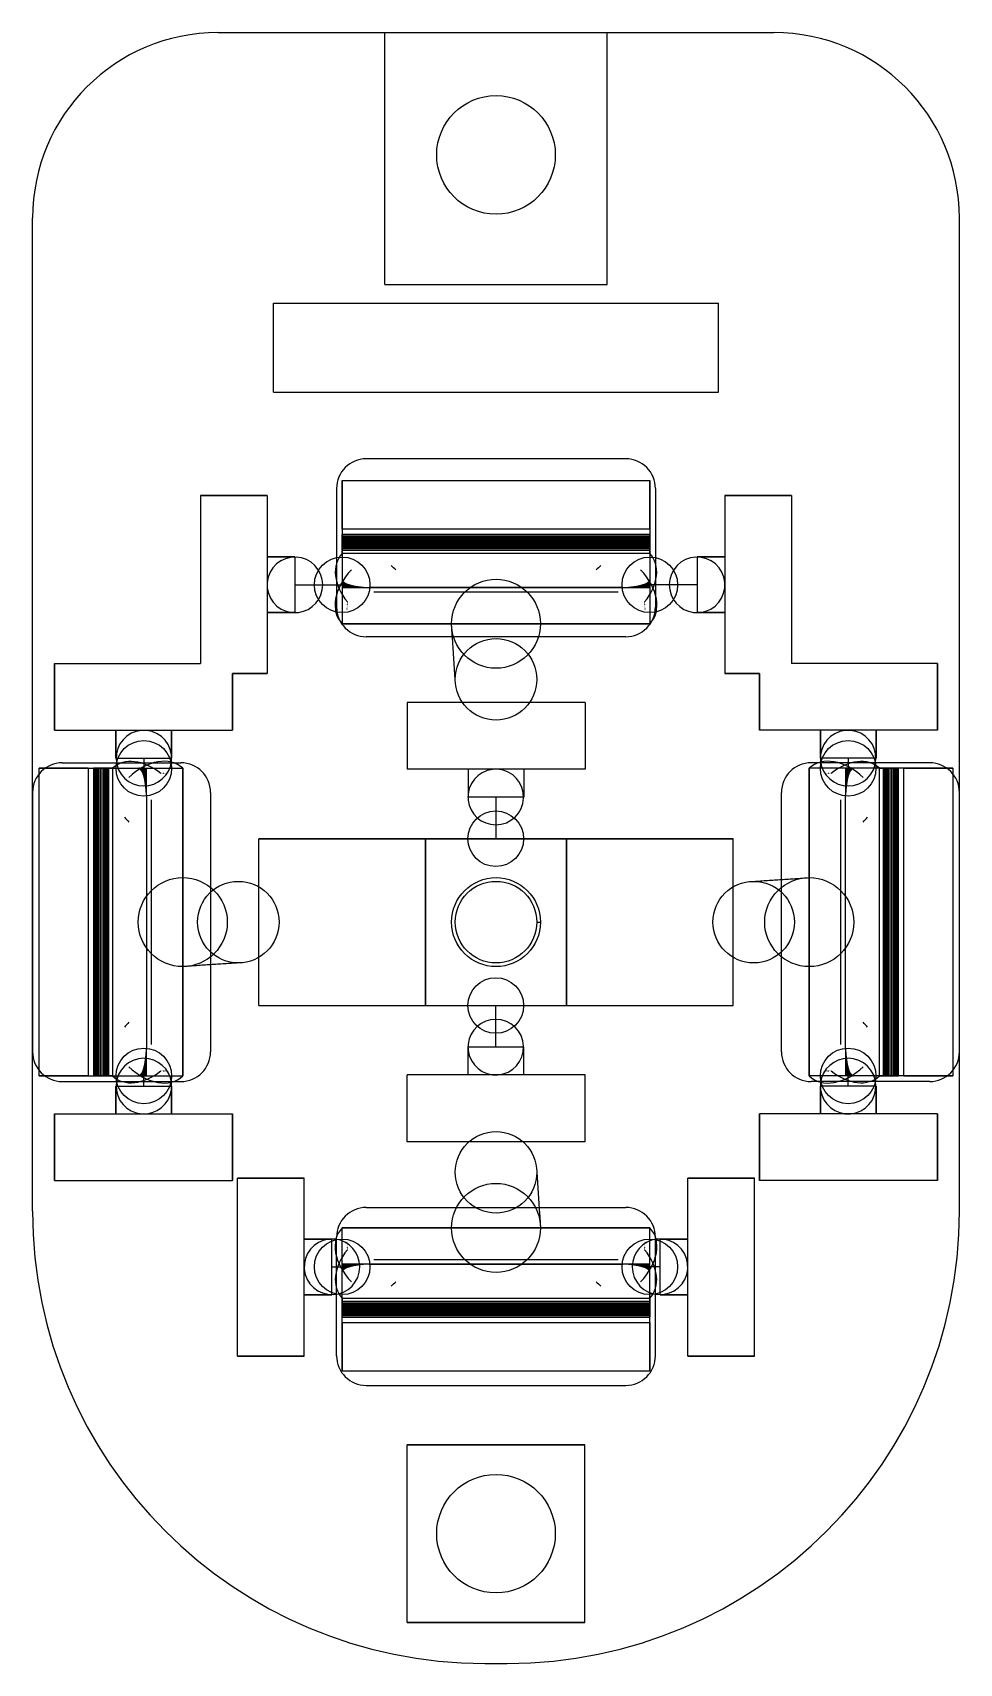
# Model space of a CAD drawing. Header units: millimetres. Extents: x -12.5 to 12.5, y -20 to 24.
import ezdxf

# ---------------------------------------------------------------- set-up
doc = ezdxf.new("R2010")
doc.units = ezdxf.units.MM

msp = doc.modelspace()

# ---------------------------------------------------------------- linework, layer by layer
for p, q in [((-7.5, 24), (7.5, 24)), ((-7.5, 24, -6.5), (7.5, 24, -6.5)), ((-7.5, 24, -6.5), (-7.5, 24)), ((-7.5, 24, -6.5), (7.5, 24, -6.5)), ((-7.5, 24, -6.5), (-7.5, 24)), ((-7.5, 24), (7.5, 24)), ((-3, 24, -2.6), (3, 24, -2.6)), ((-3, 24, -2.6), (-3, 24, -5.6)), ((-3, 24, -5.6), (3, 24, -5.6)), ((-3, 17.2, -2.6), (-3, 24, -2.6)), ((-3, 24, -2.6), (3, 24, -2.6)), ((-3, 17.2, -5.6), (-3, 24, -5.6)), ((-3, 24, -5.6), (3, 24, -5.6)), ((-3, 17.2, -2.6), (-3, 24, -2.6)), ((-3, 17.2, -5.6), (-3, 24, -5.6)), ((-3, 24, -2.6), (-3, 24, -5.6)), ((3, 24, -2.6), (3, 24, -5.6)), ((3, 17.2, -2.6), (3, 24, -2.6)), ((3, 17.2, -2.6), (3, 24, -2.6)), ((3, 24, -2.6), (3, 24, -5.6)), ((3, 17.2, -5.6), (3, 24, -5.6)), ((3, 17.2, -5.6), (3, 24, -5.6)), ((7.5, 24, -6.5), (7.5, 24)), ((7.5, 24, -6.5), (7.5, 24)), ((1.6, 20.7, -2.5), (1.6, 20.7)), ((1.6, 20.7, -2.5), (1.6, 20.7)), ((-12.5, 3.5), (-12.5, 19)), ((-12.5, 19, -6.5), (-12.5, 19)), ((-12.5, -7.8, -6.5), (-12.5, 19, -6.5)), ((-12.5, 3.5), (-12.5, 19)), ((-12.5, -7.8, -6.5), (-12.5, 19, -6.5)), ((-12.5, 19, -6.5), (-12.5, 19)), ((12.5, 3.5), (12.5, 19)), ((12.5, -7.8, -6.5), (12.5, 19, -6.5)), ((12.5, -7.8, -6.5), (12.5, 19, -6.5)), ((12.5, 19, -6.5), (12.5, 19)), ((12.5, 3.5), (12.5, 19)), ((12.5, 19, -6.5), (12.5, 19)), ((-3, 17.2, -2.6), (3, 17.2, -2.6)), ((-3, 17.2, -5.6), (3, 17.2, -5.6)), ((-3, 17.2, -5.6), (-3, 17.2, -2.6)), ((-3, 17.2, -5.6), (3, 17.2, -5.6)), ((-3, 17.2, -5.6), (-3, 17.2, -2.6)), ((-3, 17.2, -2.6), (3, 17.2, -2.6)), ((3, 17.2, -5.6), (3, 17.2, -2.6)), ((3, 17.2, -5.6), (3, 17.2, -2.6)), ((-6, 14.3), (-6, 16.7)), ((-6, 16.7), (6, 16.7)), ((-6, 14.3, -2.5), (-6, 16.7, -2.5)), ((-6, 16.7, -2.5), (-6, 16.7)), ((-6, 14.3), (-6, 16.7)), ((-6, 16.7, -2.5), (6, 16.7, -2.5)), ((-6, 16.7), (6, 16.7)), ((-6, 16.7, -2.5), (-6, 16.7)), ((-6, 14.3, -2.5), (-6, 16.7, -2.5)), ((-6, 16.7, -2.5), (6, 16.7, -2.5)), ((6, 14.3), (6, 16.7)), ((6, 16.7, -2.5), (6, 16.7)), ((6, 14.3), (6, 16.7)), ((6, 16.7, -2.5), (6, 16.7)), ((6, 14.3, -2.5), (6, 16.7, -2.5)), ((6, 14.3, -2.5), (6, 16.7, -2.5)), ((-6, 14.3), (6, 14.3)), ((-6, 14.3, -2.5), (-6, 14.3)), ((-6, 14.3, -2.5), (6, 14.3, -2.5)), ((-6, 14.3, -2.5), (-6, 14.3)), ((-6, 14.3), (6, 14.3)), ((-6, 14.3, -2.5), (6, 14.3, -2.5)), ((6, 14.3, -2.5), (6, 14.3)), ((6, 14.3, -2.5), (6, 14.3)), ((3.5, 12.5), (-3.5, 12.5)), ((3.5, 12.5), (-3.5, 12.5)), ((-3.5, 12.5), (-3.5, 12.5, 2.2)), ((3.5, 12.5, 2.2), (-3.5, 12.5, 2.2)), ((-3.5, 12.5), (-3.5, 12.5, 2.2)), ((3.5, 12.5, 2.2), (-3.5, 12.5, 2.2)), ((3.5, 12.5), (3.5, 12.5, 2.2)), ((3.5, 12.5), (3.5, 12.5, 2.2)), ((-4.15, 11.919, -6.5), (4.15, 11.919, -6.5)), ((-4.15, 11.919, -6.5), (-4.15, 8.05, -6.5)), ((-4.15, 10.599, -1.572), (-4.15, 11.919, -6.5)), ((-4.15, 11.919, -6.5), (4.15, 11.919, -6.5)), ((-4.15, 11.919, -6.5), (-4.15, 8.05, -6.5)), ((-4.15, 10.599, -1.572), (-4.15, 11.919, -6.5)), ((4.15, 11.919, -6.5), (4.15, 8.05, -6.5)), ((4.15, 10.599, -1.572), (4.15, 11.919, -6.5)), ((4.15, 10.599, -1.572), (4.15, 11.919, -6.5)), ((4.15, 11.919, -6.5), (4.15, 8.05, -6.5)), ((-7.975, 11.508), (-7.975, 6.975)), ((-6.175, 11.508), (-7.975, 11.508)), ((-6.175, 11.508), (-7.975, 11.508)), ((-7.975, 11.508, -5.85), (-7.975, 11.508)), ((-7.975, 11.508, -5.85), (-6.175, 11.508, -5.85)), ((-7.975, 11.508, -5.85), (-7.975, 11.508)), ((-7.975, 11.508), (-7.975, 6.975)), ((-7.975, 11.508, -5.85), (-7.975, 6.975, -5.85)), ((-7.975, 11.508, -5.85), (-7.975, 6.975, -5.85)), ((-7.975, 11.508, -5.85), (-6.175, 11.508, -5.85)), ((-6.175, 11.508), (-6.175, 9.856)), ((-6.175, 11.508), (-6.175, 9.856)), ((-6.175, 11.508, -5.85), (-6.175, 11.508)), ((-6.175, 11.508, -5.85), (-6.175, 6.708, -5.85)), ((-6.175, 11.508, -5.85), (-6.175, 11.508)), ((-6.175, 11.508, -5.85), (-6.175, 6.708, -5.85)), ((-4.3, 11.7), (-4.3, 8.5)), ((-4.3, 11.7), (-4.3, 11.7, 2.2)), ((-4.3, 11.7, 2.2), (-4.3, 8.5, 2.2)), ((-4.3, 11.7), (-4.3, 11.7, 2.2)), ((-4.3, 11.7), (-4.3, 8.5)), ((-4.3, 11.7, 2.2), (-4.3, 8.5, 2.2)), ((4.3, 11.7), (4.3, 8.5)), ((4.3, 11.7), (4.3, 11.7, 2.2)), ((4.3, 11.7, 2.2), (4.3, 8.5, 2.2)), ((4.3, 11.7), (4.3, 8.5)), ((4.3, 11.7), (4.3, 11.7, 2.2)), ((4.3, 11.7, 2.2), (4.3, 8.5, 2.2)), ((6.175, 11.508), (6.175, 9.856)), ((6.175, 11.508), (7.975, 11.508)), ((6.175, 11.508, -5.85), (6.175, 11.508)), ((7.975, 11.508, -5.85), (6.175, 11.508, -5.85)), ((6.175, 11.508), (7.975, 11.508)), ((6.175, 11.508), (6.175, 9.856)), ((6.175, 11.508, -5.85), (6.175, 6.708, -5.85)), ((6.175, 11.508, -5.85), (6.175, 11.508)), ((7.975, 11.508, -5.85), (6.175, 11.508, -5.85)), ((6.175, 11.508, -5.85), (6.175, 6.708, -5.85)), ((7.975, 11.508), (7.975, 6.975)), ((7.975, 11.508, -5.85), (7.975, 11.508)), ((7.975, 11.508, -5.85), (7.975, 6.975, -5.85)), ((7.975, 11.508), (7.975, 6.975)), ((7.975, 11.508, -5.85), (7.975, 11.508)), ((7.975, 11.508, -5.85), (7.975, 6.975, -5.85)), ((4.15, 10.599, -1.572), (-4.15, 10.599, -1.572)), ((-4.15, 10.599, -1.572), (-4.15, 10.164, -1.689)), ((4.15, 10.599, -1.572), (-4.15, 10.599, -1.572)), ((-4.15, 10.599, -1.572), (-4.15, 10.164, -1.689)), ((4.15, 10.599, -1.572), (4.15, 10.164, -1.689)), ((4.15, 10.599, -1.572), (4.15, 10.164, -1.689)), ((-4.15, 10.456, -1.041), (-4.15, 10.409, -1.054)), ((-4.15, 9.945, 0.867), (-4.15, 10.456, -1.041)), ((-4.15, 10.456, -1.041), (-4.15, 10.409, -1.054)), ((4.15, 10.456, -1.041), (-4.15, 10.456, -1.041)), ((-4.15, 9.945, 0.867), (-4.15, 10.456, -1.041)), ((4.15, 10.456, -1.041), (-4.15, 10.456, -1.041)), ((-4.15, 10.412, -1.066), (-4.15, 10.364, -1.078)), ((-4.15, 10.409, -1.054), (-4.15, 10.412, -1.066)), ((-4.15, 10.412, -1.066), (-4.15, 10.364, -1.078)), ((4.15, 10.412, -1.066), (-4.15, 10.412, -1.066)), ((-4.15, 10.409, -1.054), (-4.15, 10.412, -1.066)), ((4.15, 10.412, -1.066), (-4.15, 10.412, -1.066)), ((-4.15, 10.409, -1.054), (4.15, 10.409, -1.054)), ((-4.15, 10.409, -1.054), (4.15, 10.409, -1.054)), ((-4.15, 10.367, -1.09), (-4.15, 10.319, -1.101)), ((-4.15, 10.364, -1.078), (-4.15, 10.367, -1.09)), ((-4.15, 10.367, -1.09), (-4.15, 10.319, -1.101)), ((4.15, 10.367, -1.09), (-4.15, 10.367, -1.09)), ((-4.15, 10.364, -1.078), (-4.15, 10.367, -1.09)), ((4.15, 10.367, -1.09), (-4.15, 10.367, -1.09)), ((-4.15, 10.364, -1.078), (4.15, 10.364, -1.078)), ((-4.15, 10.364, -1.078), (4.15, 10.364, -1.078)), ((-4.15, 10.322, -1.113), (-4.15, 10.273, -1.123)), ((-4.15, 10.319, -1.101), (-4.15, 10.322, -1.113)), ((-4.15, 10.322, -1.113), (-4.15, 10.273, -1.123)), ((4.15, 10.322, -1.113), (-4.15, 10.322, -1.113)), ((-4.15, 10.319, -1.101), (-4.15, 10.322, -1.113)), ((4.15, 10.322, -1.113), (-4.15, 10.322, -1.113)), ((-4.15, 10.319, -1.101), (4.15, 10.319, -1.101)), ((-4.15, 10.319, -1.101), (4.15, 10.319, -1.101)), ((-4.15, 10.276, -1.135), (-4.15, 10.227, -1.144)), ((-4.15, 10.273, -1.123), (-4.15, 10.276, -1.135)), ((-4.15, 10.276, -1.135), (-4.15, 10.227, -1.144)), ((4.15, 10.276, -1.135), (-4.15, 10.276, -1.135)), ((-4.15, 10.273, -1.123), (-4.15, 10.276, -1.135)), ((4.15, 10.276, -1.135), (-4.15, 10.276, -1.135)), ((-4.15, 10.273, -1.123), (4.15, 10.273, -1.123)), ((-4.15, 10.273, -1.123), (4.15, 10.273, -1.123)), ((-4.15, 10.23, -1.156), (-4.15, 10.181, -1.165)), ((-4.15, 10.227, -1.144), (-4.15, 10.23, -1.156)), ((-4.15, 10.23, -1.156), (-4.15, 10.181, -1.165)), ((4.15, 10.23, -1.156), (-4.15, 10.23, -1.156)), ((-4.15, 10.227, -1.144), (-4.15, 10.23, -1.156)), ((4.15, 10.23, -1.156), (-4.15, 10.23, -1.156)), ((-4.15, 10.227, -1.144), (4.15, 10.227, -1.144)), ((-4.15, 10.227, -1.144), (4.15, 10.227, -1.144)), ((-4.15, 10.183, -1.177), (-4.15, 10.134, -1.185)), ((-4.15, 10.181, -1.165), (-4.15, 10.183, -1.177)), ((-4.15, 10.183, -1.177), (-4.15, 10.134, -1.185)), ((4.15, 10.183, -1.177), (-4.15, 10.183, -1.177)), ((-4.15, 10.181, -1.165), (-4.15, 10.183, -1.177)), ((4.15, 10.183, -1.177), (-4.15, 10.183, -1.177)), ((-4.15, 10.181, -1.165), (4.15, 10.181, -1.165)), ((-4.15, 10.181, -1.165), (4.15, 10.181, -1.165)), ((-4.15, 10.041, -1.228), (-4.15, 10.164, -1.689)), ((4.15, 10.164, -1.689), (-4.15, 10.164, -1.689)), ((-4.15, 10.041, -1.228), (-4.15, 10.164, -1.689)), ((4.15, 10.164, -1.689), (-4.15, 10.164, -1.689)), ((-4.15, 10.136, -1.197), (-4.15, 10.087, -1.204)), ((-4.15, 10.134, -1.185), (-4.15, 10.136, -1.197)), ((-4.15, 10.136, -1.197), (-4.15, 10.087, -1.204)), ((4.15, 10.136, -1.197), (-4.15, 10.136, -1.197)), ((-4.15, 10.134, -1.185), (-4.15, 10.136, -1.197)), ((4.15, 10.136, -1.197), (-4.15, 10.136, -1.197)), ((-4.15, 10.134, -1.185), (4.15, 10.134, -1.185)), ((-4.15, 10.134, -1.185), (4.15, 10.134, -1.185)), ((4.15, 9.945, 0.867), (4.15, 10.456, -1.041)), ((4.15, 10.456, -1.041), (4.15, 10.409, -1.054)), ((4.15, 10.456, -1.041), (4.15, 10.409, -1.054)), ((4.15, 9.945, 0.867), (4.15, 10.456, -1.041)), ((4.15, 10.409, -1.054), (4.15, 10.412, -1.066)), ((4.15, 10.412, -1.066), (4.15, 10.364, -1.078)), ((4.15, 10.412, -1.066), (4.15, 10.364, -1.078)), ((4.15, 10.409, -1.054), (4.15, 10.412, -1.066)), ((4.15, 10.364, -1.078), (4.15, 10.367, -1.09)), ((4.15, 10.367, -1.09), (4.15, 10.319, -1.101)), ((4.15, 10.367, -1.09), (4.15, 10.319, -1.101)), ((4.15, 10.364, -1.078), (4.15, 10.367, -1.09)), ((4.15, 10.319, -1.101), (4.15, 10.322, -1.113)), ((4.15, 10.322, -1.113), (4.15, 10.273, -1.123)), ((4.15, 10.322, -1.113), (4.15, 10.273, -1.123)), ((4.15, 10.319, -1.101), (4.15, 10.322, -1.113)), ((4.15, 10.273, -1.123), (4.15, 10.276, -1.135)), ((4.15, 10.276, -1.135), (4.15, 10.227, -1.144)), ((4.15, 10.276, -1.135), (4.15, 10.227, -1.144)), ((4.15, 10.273, -1.123), (4.15, 10.276, -1.135)), ((4.15, 10.227, -1.144), (4.15, 10.23, -1.156)), ((4.15, 10.23, -1.156), (4.15, 10.181, -1.165)), ((4.15, 10.23, -1.156), (4.15, 10.181, -1.165)), ((4.15, 10.227, -1.144), (4.15, 10.23, -1.156)), ((4.15, 10.181, -1.165), (4.15, 10.183, -1.177)), ((4.15, 10.183, -1.177), (4.15, 10.134, -1.185)), ((4.15, 10.183, -1.177), (4.15, 10.134, -1.185)), ((4.15, 10.181, -1.165), (4.15, 10.183, -1.177)), ((4.15, 10.041, -1.228), (4.15, 10.164, -1.689)), ((4.15, 10.041, -1.228), (4.15, 10.164, -1.689)), ((4.15, 10.134, -1.185), (4.15, 10.136, -1.197)), ((4.15, 10.136, -1.197), (4.15, 10.087, -1.204)), ((4.15, 10.136, -1.197), (4.15, 10.087, -1.204)), ((4.15, 10.134, -1.185), (4.15, 10.136, -1.197)), ((-5.425, 9.856), (-6.175, 9.856)), ((-5.425, 9.856), (-6.175, 9.856)), ((-6.175, 9.856, -5.2), (-6.175, 9.856)), ((-6.175, 9.856, -5.2), (-5.425, 9.856, -5.2)), ((-6.175, 9.856, -5.2), (-6.175, 8.356, -5.2)), ((-6.175, 9.856, -5.2), (-6.175, 9.856)), ((-6.175, 9.856, -5.2), (-6.175, 8.356, -5.2)), ((-6.175, 9.856, -5.2), (-5.425, 9.856, -5.2)), ((-5.425, 9.856), (-5.425, 8.356)), ((-5.425, 9.856, -5.2), (-5.425, 9.856)), ((-5.425, 9.856), (-5.425, 8.356)), ((-5.425, 9.856, -5.2), (-5.425, 9.856)), ((-5.425, 9.856, -5.2), (-5.425, 9.1, -5.2)), ((-5.425, 9.856, -5.2), (-5.425, 9.1, -5.2)), ((-4.15, 10.089, -1.216), (-4.15, 10.04, -1.222)), ((-4.15, 10.087, -1.204), (-4.15, 10.089, -1.216)), ((-4.15, 10.089, -1.216), (-4.15, 10.04, -1.222)), ((4.15, 10.089, -1.216), (-4.15, 10.089, -1.216)), ((-4.15, 10.087, -1.204), (-4.15, 10.089, -1.216)), ((4.15, 10.089, -1.216), (-4.15, 10.089, -1.216)), ((-4.15, 10.087, -1.204), (4.15, 10.087, -1.204)), ((-4.15, 10.087, -1.204), (4.15, 10.087, -1.204)), ((-4.15, 10.04, -1.222), (-4.15, 10.041, -1.228)), ((-4.15, 10.041, -1.228), (4.15, 10.041, -1.228)), ((-4.15, 10.04, -1.222), (-4.15, 10.041, -1.228)), ((-4.15, 10.041, -1.228), (4.15, 10.041, -1.228)), ((-4.15, 10.04, -1.222), (4.15, 10.04, -1.222)), ((-4.15, 10.04, -1.222), (4.15, 10.04, -1.222)), ((-4.15, 9.945, 0.867), (-4.15, 9.238, 0.677)), ((4.15, 9.945, 0.867), (-4.15, 9.945, 0.867)), ((-4.15, 9.945, 0.867), (-4.15, 9.238, 0.677)), ((4.15, 9.945, 0.867), (-4.15, 9.945, 0.867)), ((4.15, 10.087, -1.204), (4.15, 10.089, -1.216)), ((4.15, 10.089, -1.216), (4.15, 10.04, -1.222)), ((4.15, 10.089, -1.216), (4.15, 10.04, -1.222)), ((4.15, 10.087, -1.204), (4.15, 10.089, -1.216)), ((4.15, 10.04, -1.222), (4.15, 10.041, -1.228)), ((4.15, 10.04, -1.222), (4.15, 10.041, -1.228)), ((4.15, 9.945, 0.867), (4.15, 9.238, 0.677)), ((4.15, 9.945, 0.867), (4.15, 9.238, 0.677)), ((5.425, 9.856), (5.425, 8.356)), ((5.425, 9.856), (6.175, 9.856)), ((5.425, 9.856, -5.2), (5.425, 9.856)), ((6.175, 9.856, -5.2), (5.425, 9.856, -5.2)), ((5.425, 9.856), (6.175, 9.856)), ((5.425, 9.856, -5.2), (5.425, 9.1, -5.2)), ((5.425, 9.856, -5.2), (5.425, 9.856)), ((5.425, 9.856), (5.425, 8.356)), ((6.175, 9.856, -5.2), (5.425, 9.856, -5.2)), ((5.425, 9.856, -5.2), (5.425, 9.1, -5.2)), ((6.175, 9.856, -5.2), (6.175, 9.856)), ((6.175, 9.856, -5.2), (6.175, 8.356, -5.2)), ((6.175, 9.856, -5.2), (6.175, 9.856)), ((6.175, 9.856, -5.2), (6.175, 8.356, -5.2)), ((-5.425, 9.1, -5.2), (-5.425, 8.356, -5.2)), ((-5.425, 9.1, -5.2), (-4.15, 9.1, -5.2)), ((-5.425, 9.1, -5.2), (-4.15, 9.1, -5.2)), ((-5.425, 9.1, -5.2), (-5.425, 8.356, -5.2)), ((-4.15, 9.238, 0.677), (-4.15, 9.224, 0.673)), ((-4.15, 9.238, 0.677), (-4.15, 9.224, 0.673)), ((-4.15, 9.224, 0.673), (-4.15, 9.209, 0.67)), ((-4.15, 9.224, 0.673), (-4.15, 9.209, 0.67)), ((-4.15, 9.209, 0.67), (-4.15, 9.195, 0.667)), ((-4.15, 9.209, 0.67), (-4.15, 9.195, 0.667)), ((-4.15, 9.195, 0.667), (-4.15, 9.18, 0.664)), ((-4.15, 9.195, 0.667), (-4.15, 9.18, 0.664)), ((-4.15, 9.18, 0.664), (-4.15, 9.166, 0.662)), ((-4.15, 9.18, 0.664), (-4.15, 9.166, 0.662)), ((-4.15, 9.166, 0.662), (-4.15, 9.151, 0.659)), ((-4.15, 9.166, 0.662), (-4.15, 9.151, 0.659)), ((-4.15, 9.151, 0.659), (-4.15, 9.136, 0.657)), ((-4.15, 9.151, 0.659), (-4.15, 9.136, 0.657)), ((-4.15, 9.136, 0.657), (-4.15, 9.122, 0.655)), ((-4.15, 9.136, 0.657), (-4.15, 9.122, 0.655)), ((-4.15, 9.122, 0.655), (-4.15, 9.107, 0.654)), ((-4.15, 9.122, 0.655), (-4.15, 9.107, 0.654)), ((-4.15, 9.107, 0.654), (-4.15, 9.092, 0.653)), ((-4.15, 9.107, 0.654), (-4.15, 9.092, 0.653)), ((-4.15, 9.092, 0.653), (-4.15, 9.077, 0.652)), ((-4.15, 9.092, 0.653), (-4.15, 9.077, 0.652)), ((-4.15, 9.077, 0.652), (-4.15, 9.062, 0.651)), ((-4.15, 9.077, 0.652), (-4.15, 9.062, 0.651)), ((-4.15, 9.062, 0.651), (-4.15, 9.048, 0.65)), ((-4.15, 9.062, 0.651), (-4.15, 9.048, 0.65)), ((-4.15, 9.048, 0.65), (-4.15, 9.033, 0.65)), ((-4.15, 9.048, 0.65), (-4.15, 9.033, 0.65)), ((-4.15, 9.033, 0.65), (-4.15, 8.05, 0.65)), ((-4.15, 9.033, 0.65), (-4.15, 8.05, 0.65)), ((3.424, 9.026, 1.491), (-3.424, 9.026, 1.491)), ((3.424, 9.026, 1.491), (-3.424, 9.026, 1.491)), ((3.424, 9.026, 1.491), (-3.424, 9.026, 1.491)), ((3.424, 9.026, 1.491), (-3.424, 9.026, 1.491)), ((3.424, 9.026, 1.491), (-3.424, 9.026, 1.491)), ((3.424, 9.026, 1.491), (-3.424, 9.026, 1.491)), ((3.424, 9.026, 1.491), (-3.424, 9.026, 1.491)), ((3.424, 9.026, 1.491), (-3.424, 9.026, 1.491)), ((3.424, 9.026, 1.491), (-3.424, 9.026, 1.491)), ((3.424, 9.026, 1.491), (-3.424, 9.026, 1.491)), ((3.424, 9.026, 1.491), (-3.424, 9.026, 1.491)), ((3.424, 9.026, 1.491), (-3.424, 9.026, 1.491)), ((3.424, 9.025, 1.491), (-3.424, 9.025, 1.491)), ((3.424, 9.025, 1.491), (-3.424, 9.025, 1.491)), ((3.424, 9.025, 1.491), (-3.424, 9.025, 1.491)), ((3.424, 9.025, 1.491), (-3.424, 9.025, 1.491)), ((3.424, 9.025, 1.491), (-3.424, 9.025, 1.491)), ((3.424, 9.025, 1.491), (-3.424, 9.025, 1.491)), ((3.424, 9.025, 1.491), (-3.424, 9.025, 1.491)), ((3.424, 9.025, 1.491), (-3.424, 9.025, 1.491)), ((3.424, 9.025, 1.491), (-3.424, 9.025, 1.491)), ((3.424, 9.025, 1.491), (-3.424, 9.025, 1.491)), ((3.424, 9.025, 1.491), (-3.424, 9.025, 1.491)), ((3.424, 9.025, 1.491), (-3.424, 9.025, 1.491)), ((3.424, 9.024, 1.491), (-3.424, 9.024, 1.491)), ((3.424, 9.024, 1.491), (-3.424, 9.024, 1.491)), ((3.424, 9.024, 1.491), (-3.424, 9.024, 1.491)), ((3.424, 9.024, 1.491), (-3.424, 9.024, 1.491)), ((3.424, 9.024, 1.491), (-3.424, 9.024, 1.491)), ((3.424, 9.024, 1.491), (-3.424, 9.024, 1.491)), ((-3.3, 8.9, 1.5), (-3.3, 8.9, 1.5)), ((3.3, 8.9, 1.5), (-3.3, 8.9, 1.5)), ((3.3, 8.9, 1.5), (-3.3, 8.9, 1.5)), ((3.3, 8.9, 1.5), (-3.3, 8.9, 1.5)), ((-3.3, 8.9, 1.5), (-3.3, 8.9, 1.5)), ((3.3, 8.9, 1.5), (-3.3, 8.9, 1.5)), ((3.3, 8.9, 1.5), (3.3, 8.9, 1.5)), ((3.3, 8.9, 1.5), (3.3, 8.9, 1.5)), ((4.15, 9.238, 0.677), (4.15, 9.224, 0.673)), ((4.15, 9.238, 0.677), (4.15, 9.224, 0.673)), ((4.15, 9.224, 0.673), (4.15, 9.209, 0.67)), ((4.15, 9.224, 0.673), (4.15, 9.209, 0.67)), ((4.15, 9.209, 0.67), (4.15, 9.195, 0.667)), ((4.15, 9.209, 0.67), (4.15, 9.195, 0.667)), ((4.15, 9.195, 0.667), (4.15, 9.18, 0.664)), ((4.15, 9.195, 0.667), (4.15, 9.18, 0.664)), ((4.15, 9.18, 0.664), (4.15, 9.166, 0.662)), ((4.15, 9.18, 0.664), (4.15, 9.166, 0.662)), ((4.15, 9.166, 0.662), (4.15, 9.151, 0.659)), ((4.15, 9.166, 0.662), (4.15, 9.151, 0.659)), ((4.15, 9.151, 0.659), (4.15, 9.136, 0.657)), ((4.15, 9.151, 0.659), (4.15, 9.136, 0.657)), ((4.15, 9.136, 0.657), (4.15, 9.122, 0.655)), ((4.15, 9.136, 0.657), (4.15, 9.122, 0.655)), ((4.15, 9.122, 0.655), (4.15, 9.107, 0.654)), ((4.15, 9.122, 0.655), (4.15, 9.107, 0.654)), ((4.15, 9.107, 0.654), (4.15, 9.092, 0.653)), ((4.15, 9.107, 0.654), (4.15, 9.092, 0.653)), ((5.425, 9.1, -5.2), (4.15, 9.1, -5.2)), ((5.425, 9.1, -5.2), (4.15, 9.1, -5.2)), ((4.15, 9.092, 0.653), (4.15, 9.077, 0.652)), ((4.15, 9.092, 0.653), (4.15, 9.077, 0.652)), ((4.15, 9.077, 0.652), (4.15, 9.062, 0.651)), ((4.15, 9.077, 0.652), (4.15, 9.062, 0.651)), ((4.15, 9.062, 0.651), (4.15, 9.048, 0.65)), ((4.15, 9.062, 0.651), (4.15, 9.048, 0.65)), ((4.15, 9.048, 0.65), (4.15, 9.033, 0.65)), ((4.15, 9.048, 0.65), (4.15, 9.033, 0.65)), ((4.15, 9.033, 0.65), (4.15, 8.05, 0.65)), ((4.15, 9.033, 0.65), (4.15, 8.05, 0.65)), ((5.425, 9.1, -5.2), (5.425, 8.356, -5.2)), ((5.425, 9.1, -5.2), (5.425, 8.356, -5.2)), ((-4.3, 8.5), (-4.3, 8.5, 2.2)), ((-4.3, 8.5), (-4.3, 8.5, 2.2)), ((4.3, 8.5), (4.3, 8.5, 2.2)), ((4.3, 8.5), (4.3, 8.5, 2.2)), ((-5.425, 8.356), (-6.175, 8.356)), ((-6.175, 8.356), (-6.175, 6.708)), ((-6.175, 8.356), (-6.175, 6.708)), ((-6.175, 8.356, -5.2), (-6.175, 8.356)), ((-6.175, 8.356, -5.2), (-5.425, 8.356, -5.2)), ((-6.175, 8.356, -5.2), (-6.175, 8.356)), ((-5.425, 8.356), (-6.175, 8.356)), ((-6.175, 8.356, -5.2), (-5.425, 8.356, -5.2)), ((-5.425, 8.356, -4.355), (-5.425, 8.356)), ((-5.425, 8.356, -5.2), (-5.425, 8.356, -4.545)), ((-5.425, 8.356, -4.355), (-5.425, 8.356)), ((-5.425, 8.356, -4.545), (-5.425, 8.356, -4.355)), ((-5.425, 8.356, -5.2), (-5.425, 8.356, -4.545)), ((-5.425, 8.356, -4.545), (-5.425, 8.356, -4.355)), ((-4.15, 8.05, -6.5), (4.15, 8.05, -6.5)), ((-4.15, 8.05, 0.65), (-4.15, 8.05, -6.5)), ((-4.15, 8.05, -6.5), (4.15, 8.05, -6.5)), ((-4.15, 8.05, 0.65), (-4.15, 8.05, -6.5)), ((4.15, 8.05, 0.65), (-4.15, 8.05, 0.65)), ((4.15, 8.05, 0.65), (-4.15, 8.05, 0.65)), ((4.15, 8.05, 0.65), (4.15, 8.05, -6.5)), ((4.15, 8.05, 0.65), (4.15, 8.05, -6.5)), ((5.425, 8.356), (6.175, 8.356)), ((5.425, 8.356, -5.2), (5.425, 8.356, -4.545)), ((5.425, 8.356, -4.545), (5.425, 8.356, -4.355)), ((5.425, 8.356, -4.355), (5.425, 8.356)), ((5.425, 8.356), (6.175, 8.356)), ((6.175, 8.356, -5.2), (5.425, 8.356, -5.2)), ((5.425, 8.356, -4.355), (5.425, 8.356)), ((6.175, 8.356, -5.2), (5.425, 8.356, -5.2)), ((5.425, 8.356, -5.2), (5.425, 8.356, -4.545)), ((5.425, 8.356, -4.545), (5.425, 8.356, -4.355)), ((6.175, 8.356), (6.175, 6.708)), ((6.175, 8.356, -5.2), (6.175, 8.356)), ((6.175, 8.356), (6.175, 6.708)), ((6.175, 8.356, -5.2), (6.175, 8.356)), ((3.5, 7.7), (-3.5, 7.7)), ((3.5, 7.7), (-3.5, 7.7)), ((3.5, 7.7, 2.2), (-3.5, 7.7, 2.2)), ((-3.5, 7.7), (-3.5, 7.7, 2.2)), ((-3.5, 7.7), (-3.5, 7.7, 2.2)), ((3.5, 7.7, 2.2), (-3.5, 7.7, 2.2)), ((3.5, 7.7), (3.5, 7.7, 2.2)), ((3.5, 7.7), (3.5, 7.7, 2.2)), ((-11.908, 5.175), (-11.908, 6.975)), ((-11.908, 6.975), (-7.975, 6.975)), ((-11.908, 6.975, -5.85), (-11.908, 6.975)), ((-11.908, 6.975, -5.85), (-7.975, 6.975, -5.85)), ((-11.908, 6.975), (-7.975, 6.975)), ((-11.908, 6.975, -5.85), (-11.908, 5.175, -5.85)), ((-11.908, 6.975, -5.85), (-11.908, 6.975)), ((-11.908, 5.175), (-11.908, 6.975)), ((-11.908, 6.975, -5.85), (-7.975, 6.975, -5.85)), ((-11.908, 6.975, -5.85), (-11.908, 5.175, -5.85)), ((-7.975, 6.975, -5.85), (-7.975, 6.975)), ((-7.975, 6.975, -5.85), (-7.975, 6.975)), ((-6.175, 6.708), (-7.108, 6.708)), ((-7.108, 5.175), (-7.108, 6.708)), ((-7.108, 6.708, -5.85), (-6.175, 6.708, -5.85)), ((-7.108, 6.708), (-7.108, 6.708, -5.85)), ((-6.175, 6.708), (-7.108, 6.708)), ((-7.108, 6.708, -5.85), (-7.108, 5.175, -5.85)), ((-7.108, 5.175), (-7.108, 6.708)), ((-7.108, 6.708), (-7.108, 6.708, -5.85)), ((-7.108, 6.708, -5.85), (-7.108, 5.175, -5.85)), ((-7.108, 6.708, -5.85), (-6.175, 6.708, -5.85)), ((-6.175, 6.708, -5.85), (-6.175, 6.708)), ((-6.175, 6.708, -5.85), (-6.175, 6.708)), ((6.175, 6.708), (7.108, 6.708)), ((7.108, 6.708, -5.85), (6.175, 6.708, -5.85)), ((6.175, 6.708, -5.85), (6.175, 6.708)), ((6.175, 6.708), (7.108, 6.708)), ((6.175, 6.708, -5.85), (6.175, 6.708)), ((7.108, 6.708, -5.85), (6.175, 6.708, -5.85)), ((7.108, 5.175), (7.108, 6.708)), ((7.108, 6.708, -5.85), (7.108, 5.175, -5.85)), ((7.108, 6.708), (7.108, 6.708, -5.85)), ((7.108, 5.175), (7.108, 6.708)), ((7.108, 6.708), (7.108, 6.708, -5.85)), ((7.108, 6.708, -5.85), (7.108, 5.175, -5.85)), ((11.908, 6.975), (7.975, 6.975)), ((11.908, 6.975), (7.975, 6.975)), ((7.975, 6.975, -5.85), (7.975, 6.975)), ((11.908, 6.975, -5.85), (7.975, 6.975, -5.85)), ((7.975, 6.975, -5.85), (7.975, 6.975)), ((11.908, 6.975, -5.85), (7.975, 6.975, -5.85)), ((11.908, 5.175), (11.908, 6.975)), ((11.908, 5.175), (11.908, 6.975)), ((11.908, 6.975, -5.85), (11.908, 6.975)), ((11.908, 6.975, -5.85), (11.908, 5.175, -5.85)), ((11.908, 6.975, -5.85), (11.908, 6.975)), ((11.908, 6.975, -5.85), (11.908, 5.175, -5.85)), ((-2.399, 5.926), (-2.399, 4.126)), ((2.401, 5.926), (-2.399, 5.926)), ((-2.399, 5.926, -5.9), (-2.399, 4.126, -5.9)), ((-2.399, 5.926, -5.9), (-2.399, 5.926)), ((-2.399, 5.926), (-2.399, 4.126)), ((2.401, 5.926), (-2.399, 5.926)), ((-2.399, 5.926, -5.9), (-2.399, 5.926)), ((2.401, 5.926, -5.9), (-2.399, 5.926, -5.9)), ((2.401, 5.926, -5.9), (-2.399, 5.926, -5.9)), ((-2.399, 5.926, -5.9), (-2.399, 4.126, -5.9)), ((2.401, 5.926), (2.401, 4.126)), ((2.401, 5.926, -5.9), (2.401, 5.926)), ((2.401, 5.926, -5.9), (2.401, 4.126, -5.9)), ((2.401, 5.926), (2.401, 4.126)), ((2.401, 5.926, -5.9), (2.401, 5.926)), ((2.401, 5.926, -5.9), (2.401, 4.126, -5.9)), ((-11.908, 5.175), (-10.255, 5.175)), ((-11.908, 5.175, -5.85), (-11.908, 5.175)), ((-11.908, 5.175), (-10.255, 5.175)), ((-11.908, 5.175, -5.85), (-7.108, 5.175, -5.85)), ((-11.908, 5.175, -5.85), (-11.908, 5.175)), ((-11.908, 5.175, -5.85), (-7.108, 5.175, -5.85)), ((-10.255, 4.425), (-10.255, 5.175)), ((-10.255, 5.175, -5.2), (-10.255, 5.175)), ((-10.255, 5.175, -5.2), (-8.755, 5.175, -5.2)), ((-10.255, 5.175, -5.2), (-10.255, 4.425, -5.2)), ((-10.255, 5.175, -5.2), (-10.255, 5.175)), ((-10.255, 4.425), (-10.255, 5.175)), ((-10.255, 5.175, -5.2), (-8.755, 5.175, -5.2)), ((-10.255, 5.175, -5.2), (-10.255, 4.425, -5.2)), ((-8.755, 5.175), (-7.108, 5.175)), ((-8.755, 4.425), (-8.755, 5.175)), ((-8.755, 5.175, -5.2), (-8.755, 5.175)), ((-8.755, 5.175), (-7.108, 5.175)), ((-8.755, 4.425), (-8.755, 5.175)), ((-8.755, 5.175, -5.2), (-8.755, 5.175)), ((-8.755, 5.175, -5.2), (-8.755, 4.425, -5.2)), ((-8.755, 5.175, -5.2), (-8.755, 4.425, -5.2)), ((-7.108, 5.175, -5.85), (-7.108, 5.175)), ((-7.108, 5.175, -5.85), (-7.108, 5.175)), ((8.755, 5.175), (7.108, 5.175)), ((11.908, 5.175, -5.85), (7.108, 5.175, -5.85)), ((7.108, 5.175, -5.85), (7.108, 5.175)), ((8.755, 5.175), (7.108, 5.175)), ((7.108, 5.175, -5.85), (7.108, 5.175)), ((11.908, 5.175, -5.85), (7.108, 5.175, -5.85)), ((8.755, 4.425), (8.755, 5.175)), ((8.755, 5.175, -5.2), (8.755, 5.175)), ((10.255, 5.175, -5.2), (8.755, 5.175, -5.2)), ((8.755, 5.175, -5.2), (8.755, 4.425, -5.2)), ((8.755, 5.175, -5.2), (8.755, 5.175)), ((8.755, 4.425), (8.755, 5.175)), ((10.255, 5.175, -5.2), (8.755, 5.175, -5.2)), ((8.755, 5.175, -5.2), (8.755, 4.425, -5.2)), ((10.255, 4.425), (10.255, 5.175)), ((11.908, 5.175), (10.255, 5.175)), ((10.255, 4.425), (10.255, 5.175)), ((10.255, 5.175, -5.2), (10.255, 5.175)), ((10.255, 5.175, -5.2), (10.255, 4.425, -5.2)), ((11.908, 5.175), (10.255, 5.175)), ((10.255, 5.175, -5.2), (10.255, 5.175)), ((10.255, 5.175, -5.2), (10.255, 4.425, -5.2)), ((11.908, 5.175, -5.85), (11.908, 5.175)), ((11.908, 5.175, -5.85), (11.908, 5.175)), ((-10.255, 4.425), (-8.755, 4.425)), ((-10.255, 4.425, -5.2), (-10.255, 4.425)), ((-10.255, 4.425, -5.2), (-9.5, 4.425, -5.2)), ((-10.255, 4.425, -5.2), (-10.255, 4.425)), ((-10.255, 4.425), (-8.755, 4.425)), ((-10.255, 4.425, -5.2), (-9.5, 4.425, -5.2)), ((-9.5, 4.425, -5.2), (-8.755, 4.425, -5.2)), ((-9.5, 4.425, -5.2), (-8.755, 4.425, -5.2)), ((-9.5, 4.425, -5.2), (-9.5, 4.15, -5.2)), ((-9.5, 4.425, -5.2), (-9.5, 4.15, -5.2)), ((-8.755, 4.425, -5.2), (-8.755, 4.425, -4.539)), ((-8.755, 4.425, -4.539), (-8.755, 4.425, -4.361)), ((-8.755, 4.425, -4.361), (-8.755, 4.425)), ((-8.755, 4.425, -4.361), (-8.755, 4.425)), ((-8.755, 4.425, -5.2), (-8.755, 4.425, -4.539)), ((-8.755, 4.425, -4.539), (-8.755, 4.425, -4.361)), ((10.255, 4.425), (8.755, 4.425)), ((8.755, 4.425, -4.361), (8.755, 4.425)), ((10.255, 4.425), (8.755, 4.425)), ((8.755, 4.425, -5.2), (8.755, 4.425, -4.539)), ((8.755, 4.425, -4.361), (8.755, 4.425)), ((8.755, 4.425, -4.539), (8.755, 4.425, -4.361)), ((9.5, 4.425, -5.2), (8.755, 4.425, -5.2)), ((9.5, 4.425, -5.2), (8.755, 4.425, -5.2)), ((8.755, 4.425, -5.2), (8.755, 4.425, -4.539)), ((8.755, 4.425, -4.539), (8.755, 4.425, -4.361)), ((10.255, 4.425, -5.2), (9.5, 4.425, -5.2)), ((10.255, 4.425, -5.2), (9.5, 4.425, -5.2)), ((9.5, 4.425, -5.2), (9.5, 4.15, -5.2)), ((9.5, 4.425, -5.2), (9.5, 4.15, -5.2)), ((10.255, 4.425, -5.2), (10.255, 4.425)), ((10.255, 4.425, -5.2), (10.255, 4.425)), ((-12.319, -4.15, -6.5), (-12.319, 4.15, -6.5)), ((-12.319, 4.15, -6.5), (-8.45, 4.15, -6.5)), ((-10.999, 4.15, -1.572), (-12.319, 4.15, -6.5)), ((-12.319, -4.15, -6.5), (-12.319, 4.15, -6.5)), ((-10.999, 4.15, -1.572), (-12.319, 4.15, -6.5)), ((-12.319, 4.15, -6.5), (-8.45, 4.15, -6.5)), ((-11.7, 4.3), (-8.5, 4.3)), ((-11.7, 4.3), (-11.7, 4.3, 2.2)), ((-11.7, 4.3, 2.2), (-8.5, 4.3, 2.2)), ((-11.7, 4.3, 2.2), (-8.5, 4.3, 2.2)), ((-11.7, 4.3), (-8.5, 4.3)), ((-11.7, 4.3), (-11.7, 4.3, 2.2)), ((-10.999, 4.15, -1.572), (-10.999, -4.15, -1.572)), ((-10.999, 4.15, -1.572), (-10.564, 4.15, -1.689)), ((-10.999, 4.15, -1.572), (-10.999, -4.15, -1.572)), ((-10.999, 4.15, -1.572), (-10.564, 4.15, -1.689)), ((-10.345, 4.15, 0.867), (-10.856, 4.15, -1.041)), ((-10.856, 4.15, -1.041), (-10.809, 4.15, -1.054)), ((-10.856, 4.15, -1.041), (-10.809, 4.15, -1.054)), ((-10.856, 4.15, -1.041), (-10.856, -4.15, -1.041)), ((-10.345, 4.15, 0.867), (-10.856, 4.15, -1.041)), ((-10.856, 4.15, -1.041), (-10.856, -4.15, -1.041)), ((-10.809, 4.15, -1.054), (-10.812, 4.15, -1.066)), ((-10.812, 4.15, -1.066), (-10.764, 4.15, -1.078)), ((-10.812, 4.15, -1.066), (-10.764, 4.15, -1.078)), ((-10.812, 4.15, -1.066), (-10.812, -4.15, -1.066)), ((-10.809, 4.15, -1.054), (-10.812, 4.15, -1.066)), ((-10.812, 4.15, -1.066), (-10.812, -4.15, -1.066)), ((-10.809, -4.15, -1.054), (-10.809, 4.15, -1.054)), ((-10.809, -4.15, -1.054), (-10.809, 4.15, -1.054)), ((-10.764, 4.15, -1.078), (-10.767, 4.15, -1.09)), ((-10.767, 4.15, -1.09), (-10.719, 4.15, -1.101)), ((-10.767, 4.15, -1.09), (-10.719, 4.15, -1.101)), ((-10.767, 4.15, -1.09), (-10.767, -4.15, -1.09)), ((-10.764, 4.15, -1.078), (-10.767, 4.15, -1.09)), ((-10.767, 4.15, -1.09), (-10.767, -4.15, -1.09)), ((-10.764, -4.15, -1.078), (-10.764, 4.15, -1.078)), ((-10.764, -4.15, -1.078), (-10.764, 4.15, -1.078)), ((-10.719, 4.15, -1.101), (-10.722, 4.15, -1.113)), ((-10.722, 4.15, -1.113), (-10.673, 4.15, -1.123)), ((-10.722, 4.15, -1.113), (-10.673, 4.15, -1.123)), ((-10.722, 4.15, -1.113), (-10.722, -4.15, -1.113)), ((-10.719, 4.15, -1.101), (-10.722, 4.15, -1.113)), ((-10.722, 4.15, -1.113), (-10.722, -4.15, -1.113)), ((-10.719, -4.15, -1.101), (-10.719, 4.15, -1.101)), ((-10.719, -4.15, -1.101), (-10.719, 4.15, -1.101)), ((-10.673, 4.15, -1.123), (-10.676, 4.15, -1.135)), ((-10.676, 4.15, -1.135), (-10.627, 4.15, -1.144)), ((-10.676, 4.15, -1.135), (-10.627, 4.15, -1.144)), ((-10.676, 4.15, -1.135), (-10.676, -4.15, -1.135)), ((-10.673, 4.15, -1.123), (-10.676, 4.15, -1.135)), ((-10.676, 4.15, -1.135), (-10.676, -4.15, -1.135)), ((-10.673, -4.15, -1.123), (-10.673, 4.15, -1.123)), ((-10.673, -4.15, -1.123), (-10.673, 4.15, -1.123)), ((-10.627, 4.15, -1.144), (-10.63, 4.15, -1.156)), ((-10.63, 4.15, -1.156), (-10.581, 4.15, -1.165)), ((-10.63, 4.15, -1.156), (-10.581, 4.15, -1.165)), ((-10.63, 4.15, -1.156), (-10.63, -4.15, -1.156)), ((-10.627, 4.15, -1.144), (-10.63, 4.15, -1.156)), ((-10.63, 4.15, -1.156), (-10.63, -4.15, -1.156)), ((-10.627, -4.15, -1.144), (-10.627, 4.15, -1.144)), ((-10.627, -4.15, -1.144), (-10.627, 4.15, -1.144)), ((-10.581, 4.15, -1.165), (-10.583, 4.15, -1.177)), ((-10.583, 4.15, -1.177), (-10.534, 4.15, -1.185)), ((-10.583, 4.15, -1.177), (-10.534, 4.15, -1.185)), ((-10.583, 4.15, -1.177), (-10.583, -4.15, -1.177)), ((-10.581, 4.15, -1.165), (-10.583, 4.15, -1.177)), ((-10.583, 4.15, -1.177), (-10.583, -4.15, -1.177)), ((-10.581, -4.15, -1.165), (-10.581, 4.15, -1.165)), ((-10.581, -4.15, -1.165), (-10.581, 4.15, -1.165)), ((-10.441, 4.15, -1.228), (-10.564, 4.15, -1.689)), ((-10.564, 4.15, -1.689), (-10.564, -4.15, -1.689)), ((-10.441, 4.15, -1.228), (-10.564, 4.15, -1.689)), ((-10.564, 4.15, -1.689), (-10.564, -4.15, -1.689)), ((-10.534, 4.15, -1.185), (-10.536, 4.15, -1.197)), ((-10.536, 4.15, -1.197), (-10.487, 4.15, -1.204)), ((-10.536, 4.15, -1.197), (-10.487, 4.15, -1.204)), ((-10.536, 4.15, -1.197), (-10.536, -4.15, -1.197)), ((-10.534, 4.15, -1.185), (-10.536, 4.15, -1.197)), ((-10.536, 4.15, -1.197), (-10.536, -4.15, -1.197)), ((-10.534, -4.15, -1.185), (-10.534, 4.15, -1.185)), ((-10.534, -4.15, -1.185), (-10.534, 4.15, -1.185)), ((-10.487, 4.15, -1.204), (-10.489, 4.15, -1.216)), ((-10.489, 4.15, -1.216), (-10.44, 4.15, -1.222)), ((-10.489, 4.15, -1.216), (-10.44, 4.15, -1.222)), ((-10.489, 4.15, -1.216), (-10.489, -4.15, -1.216)), ((-10.487, 4.15, -1.204), (-10.489, 4.15, -1.216)), ((-10.489, 4.15, -1.216), (-10.489, -4.15, -1.216)), ((-10.487, -4.15, -1.204), (-10.487, 4.15, -1.204)), ((-10.487, -4.15, -1.204), (-10.487, 4.15, -1.204)), ((-10.44, 4.15, -1.222), (-10.441, 4.15, -1.228)), ((-10.441, -4.15, -1.228), (-10.441, 4.15, -1.228)), ((-10.44, 4.15, -1.222), (-10.441, 4.15, -1.228)), ((-10.441, -4.15, -1.228), (-10.441, 4.15, -1.228)), ((-10.44, -4.15, -1.222), (-10.44, 4.15, -1.222)), ((-10.44, -4.15, -1.222), (-10.44, 4.15, -1.222)), ((-10.345, 4.15, 0.867), (-9.638, 4.15, 0.677)), ((-10.345, 4.15, 0.867), (-10.345, -4.15, 0.867)), ((-10.345, 4.15, 0.867), (-9.638, 4.15, 0.677)), ((-10.345, 4.15, 0.867), (-10.345, -4.15, 0.867)), ((-9.638, 4.15, 0.677), (-9.624, 4.15, 0.673)), ((-9.638, 4.15, 0.677), (-9.624, 4.15, 0.673)), ((-9.624, 4.15, 0.673), (-9.609, 4.15, 0.67)), ((-9.624, 4.15, 0.673), (-9.609, 4.15, 0.67)), ((-9.609, 4.15, 0.67), (-9.595, 4.15, 0.667)), ((-9.609, 4.15, 0.67), (-9.595, 4.15, 0.667)), ((-9.595, 4.15, 0.667), (-9.58, 4.15, 0.664)), ((-9.595, 4.15, 0.667), (-9.58, 4.15, 0.664)), ((-9.58, 4.15, 0.664), (-9.566, 4.15, 0.662)), ((-9.58, 4.15, 0.664), (-9.566, 4.15, 0.662)), ((-9.566, 4.15, 0.662), (-9.551, 4.15, 0.659)), ((-9.566, 4.15, 0.662), (-9.551, 4.15, 0.659)), ((-9.551, 4.15, 0.659), (-9.536, 4.15, 0.657)), ((-9.551, 4.15, 0.659), (-9.536, 4.15, 0.657)), ((-9.536, 4.15, 0.657), (-9.522, 4.15, 0.655)), ((-9.536, 4.15, 0.657), (-9.522, 4.15, 0.655)), ((-9.522, 4.15, 0.655), (-9.507, 4.15, 0.654)), ((-9.522, 4.15, 0.655), (-9.507, 4.15, 0.654)), ((-9.507, 4.15, 0.654), (-9.492, 4.15, 0.653)), ((-9.507, 4.15, 0.654), (-9.492, 4.15, 0.653)), ((-9.492, 4.15, 0.653), (-9.477, 4.15, 0.652)), ((-9.492, 4.15, 0.653), (-9.477, 4.15, 0.652)), ((-9.477, 4.15, 0.652), (-9.462, 4.15, 0.651)), ((-9.477, 4.15, 0.652), (-9.462, 4.15, 0.651)), ((-9.462, 4.15, 0.651), (-9.448, 4.15, 0.65)), ((-9.462, 4.15, 0.651), (-9.448, 4.15, 0.65)), ((-9.448, 4.15, 0.65), (-9.433, 4.15, 0.65)), ((-9.448, 4.15, 0.65), (-9.433, 4.15, 0.65)), ((-9.433, 4.15, 0.65), (-8.45, 4.15, 0.65)), ((-9.433, 4.15, 0.65), (-8.45, 4.15, 0.65)), ((-8.5, 4.3), (-8.5, 4.3, 2.2)), ((-8.5, 4.3), (-8.5, 4.3, 2.2)), ((-8.45, -4.15, -6.5), (-8.45, 4.15, -6.5)), ((-8.45, 4.15, 0.65), (-8.45, 4.15, -6.5)), ((-8.45, 4.15, 0.65), (-8.45, 4.15, -6.5)), ((-8.45, -4.15, -6.5), (-8.45, 4.15, -6.5)), ((-8.45, 4.15, 0.65), (-8.45, -4.15, 0.65)), ((-8.45, 4.15, 0.65), (-8.45, -4.15, 0.65)), ((-0.751, 4.126), (-2.399, 4.126)), ((-2.399, 4.126, -5.9), (-2.399, 4.126)), ((2.401, 4.126, -5.9), (-2.399, 4.126, -5.9)), ((-2.399, 4.126, -5.9), (-2.399, 4.126)), ((-0.751, 4.126), (-2.399, 4.126)), ((2.401, 4.126, -5.9), (-2.399, 4.126, -5.9)), ((-0.751, 4.126), (-0.751, 3.376)), ((-0.751, 4.126, -5.25), (-0.751, 4.126)), ((0.749, 4.126, -5.25), (-0.751, 4.126, -5.25)), ((-0.751, 4.126, -5.25), (-0.751, 3.376, -5.25)), ((-0.751, 4.126, -5.25), (-0.751, 4.126)), ((-0.751, 4.126), (-0.751, 3.376)), ((0.749, 4.126, -5.25), (-0.751, 4.126, -5.25)), ((-0.751, 4.126, -5.25), (-0.751, 3.376, -5.25)), ((2.401, 4.126), (0.749, 4.126)), ((0.749, 4.126), (0.749, 3.376)), ((2.401, 4.126), (0.749, 4.126)), ((0.749, 4.126, -5.25), (0.749, 4.126)), ((0.749, 4.126, -5.25), (0.749, 3.376, -5.25)), ((0.749, 4.126), (0.749, 3.376)), ((0.749, 4.126, -5.25), (0.749, 4.126)), ((0.749, 4.126, -5.25), (0.749, 3.376, -5.25)), ((2.401, 4.126, -5.9), (2.401, 4.126)), ((2.401, 4.126, -5.9), (2.401, 4.126)), ((12.319, 4.15, -6.5), (8.45, 4.15, -6.5)), ((8.45, 4.15, -6.5), (8.45, -4.15, -6.5)), ((8.45, 4.15, 0.65), (8.45, 4.15, -6.5)), ((12.319, 4.15, -6.5), (8.45, 4.15, -6.5)), ((9.433, 4.15, 0.65), (8.45, 4.15, 0.65)), ((8.45, 4.15, -6.5), (8.45, -4.15, -6.5)), ((8.45, 4.15, 0.65), (8.45, 4.15, -6.5)), ((8.45, -4.15, 0.65), (8.45, 4.15, 0.65)), ((9.433, 4.15, 0.65), (8.45, 4.15, 0.65)), ((8.45, -4.15, 0.65), (8.45, 4.15, 0.65)), ((11.7, 4.3), (8.5, 4.3)), ((8.5, 4.3), (8.5, 4.3, 2.2)), ((11.7, 4.3, 2.2), (8.5, 4.3, 2.2)), ((11.7, 4.3), (8.5, 4.3)), ((8.5, 4.3), (8.5, 4.3, 2.2)), ((11.7, 4.3, 2.2), (8.5, 4.3, 2.2)), ((9.448, 4.15, 0.65), (9.433, 4.15, 0.65)), ((9.448, 4.15, 0.65), (9.433, 4.15, 0.65)), ((9.462, 4.15, 0.651), (9.448, 4.15, 0.65)), ((9.462, 4.15, 0.651), (9.448, 4.15, 0.65)), ((9.477, 4.15, 0.652), (9.462, 4.15, 0.651)), ((9.477, 4.15, 0.652), (9.462, 4.15, 0.651)), ((9.492, 4.15, 0.653), (9.477, 4.15, 0.652)), ((9.492, 4.15, 0.653), (9.477, 4.15, 0.652)), ((9.507, 4.15, 0.654), (9.492, 4.15, 0.653)), ((9.507, 4.15, 0.654), (9.492, 4.15, 0.653)), ((9.522, 4.15, 0.655), (9.507, 4.15, 0.654)), ((9.522, 4.15, 0.655), (9.507, 4.15, 0.654)), ((9.536, 4.15, 0.657), (9.522, 4.15, 0.655)), ((9.536, 4.15, 0.657), (9.522, 4.15, 0.655)), ((9.551, 4.15, 0.659), (9.536, 4.15, 0.657)), ((9.551, 4.15, 0.659), (9.536, 4.15, 0.657)), ((9.566, 4.15, 0.662), (9.551, 4.15, 0.659)), ((9.566, 4.15, 0.662), (9.551, 4.15, 0.659)), ((9.58, 4.15, 0.664), (9.566, 4.15, 0.662)), ((9.58, 4.15, 0.664), (9.566, 4.15, 0.662)), ((9.595, 4.15, 0.667), (9.58, 4.15, 0.664)), ((9.595, 4.15, 0.667), (9.58, 4.15, 0.664)), ((9.609, 4.15, 0.67), (9.595, 4.15, 0.667)), ((9.609, 4.15, 0.67), (9.595, 4.15, 0.667)), ((9.624, 4.15, 0.673), (9.609, 4.15, 0.67)), ((9.624, 4.15, 0.673), (9.609, 4.15, 0.67)), ((9.638, 4.15, 0.677), (9.624, 4.15, 0.673)), ((9.638, 4.15, 0.677), (9.624, 4.15, 0.673)), ((10.345, 4.15, 0.867), (9.638, 4.15, 0.677)), ((10.345, 4.15, 0.867), (9.638, 4.15, 0.677)), ((10.345, 4.15, 0.867), (10.856, 4.15, -1.041)), ((10.345, -4.15, 0.867), (10.345, 4.15, 0.867)), ((10.345, 4.15, 0.867), (10.856, 4.15, -1.041)), ((10.345, -4.15, 0.867), (10.345, 4.15, 0.867)), ((10.44, 4.15, -1.222), (10.441, 4.15, -1.228)), ((10.489, 4.15, -1.216), (10.44, 4.15, -1.222)), ((10.44, 4.15, -1.222), (10.44, -4.15, -1.222)), ((10.44, 4.15, -1.222), (10.441, 4.15, -1.228)), ((10.489, 4.15, -1.216), (10.44, 4.15, -1.222)), ((10.44, 4.15, -1.222), (10.44, -4.15, -1.222)), ((10.441, 4.15, -1.228), (10.564, 4.15, -1.689)), ((10.441, 4.15, -1.228), (10.441, -4.15, -1.228)), ((10.441, 4.15, -1.228), (10.564, 4.15, -1.689)), ((10.441, 4.15, -1.228), (10.441, -4.15, -1.228)), ((10.487, 4.15, -1.204), (10.489, 4.15, -1.216)), ((10.536, 4.15, -1.197), (10.487, 4.15, -1.204)), ((10.487, 4.15, -1.204), (10.487, -4.15, -1.204)), ((10.487, 4.15, -1.204), (10.489, 4.15, -1.216)), ((10.536, 4.15, -1.197), (10.487, 4.15, -1.204)), ((10.487, 4.15, -1.204), (10.487, -4.15, -1.204)), ((10.489, -4.15, -1.216), (10.489, 4.15, -1.216)), ((10.489, -4.15, -1.216), (10.489, 4.15, -1.216)), ((10.534, 4.15, -1.185), (10.536, 4.15, -1.197)), ((10.583, 4.15, -1.177), (10.534, 4.15, -1.185)), ((10.534, 4.15, -1.185), (10.534, -4.15, -1.185)), ((10.534, 4.15, -1.185), (10.536, 4.15, -1.197)), ((10.583, 4.15, -1.177), (10.534, 4.15, -1.185)), ((10.534, 4.15, -1.185), (10.534, -4.15, -1.185)), ((10.536, -4.15, -1.197), (10.536, 4.15, -1.197)), ((10.536, -4.15, -1.197), (10.536, 4.15, -1.197)), ((10.999, 4.15, -1.572), (10.564, 4.15, -1.689)), ((10.564, -4.15, -1.689), (10.564, 4.15, -1.689)), ((10.999, 4.15, -1.572), (10.564, 4.15, -1.689)), ((10.564, -4.15, -1.689), (10.564, 4.15, -1.689)), ((10.581, 4.15, -1.165), (10.583, 4.15, -1.177)), ((10.63, 4.15, -1.156), (10.581, 4.15, -1.165)), ((10.581, 4.15, -1.165), (10.581, -4.15, -1.165)), ((10.581, 4.15, -1.165), (10.583, 4.15, -1.177)), ((10.63, 4.15, -1.156), (10.581, 4.15, -1.165)), ((10.581, 4.15, -1.165), (10.581, -4.15, -1.165)), ((10.583, -4.15, -1.177), (10.583, 4.15, -1.177)), ((10.583, -4.15, -1.177), (10.583, 4.15, -1.177)), ((10.627, 4.15, -1.144), (10.63, 4.15, -1.156)), ((10.676, 4.15, -1.135), (10.627, 4.15, -1.144)), ((10.627, 4.15, -1.144), (10.627, -4.15, -1.144)), ((10.627, 4.15, -1.144), (10.63, 4.15, -1.156)), ((10.676, 4.15, -1.135), (10.627, 4.15, -1.144)), ((10.627, 4.15, -1.144), (10.627, -4.15, -1.144)), ((10.63, -4.15, -1.156), (10.63, 4.15, -1.156)), ((10.63, -4.15, -1.156), (10.63, 4.15, -1.156)), ((10.673, 4.15, -1.123), (10.676, 4.15, -1.135)), ((10.722, 4.15, -1.113), (10.673, 4.15, -1.123)), ((10.673, 4.15, -1.123), (10.673, -4.15, -1.123)), ((10.673, 4.15, -1.123), (10.676, 4.15, -1.135)), ((10.722, 4.15, -1.113), (10.673, 4.15, -1.123)), ((10.673, 4.15, -1.123), (10.673, -4.15, -1.123)), ((10.676, -4.15, -1.135), (10.676, 4.15, -1.135)), ((10.676, -4.15, -1.135), (10.676, 4.15, -1.135)), ((10.719, 4.15, -1.101), (10.722, 4.15, -1.113)), ((10.767, 4.15, -1.09), (10.719, 4.15, -1.101)), ((10.719, 4.15, -1.101), (10.719, -4.15, -1.101)), ((10.719, 4.15, -1.101), (10.722, 4.15, -1.113)), ((10.767, 4.15, -1.09), (10.719, 4.15, -1.101)), ((10.719, 4.15, -1.101), (10.719, -4.15, -1.101)), ((10.722, -4.15, -1.113), (10.722, 4.15, -1.113)), ((10.722, -4.15, -1.113), (10.722, 4.15, -1.113)), ((10.764, 4.15, -1.078), (10.767, 4.15, -1.09)), ((10.812, 4.15, -1.066), (10.764, 4.15, -1.078)), ((10.764, 4.15, -1.078), (10.764, -4.15, -1.078)), ((10.764, 4.15, -1.078), (10.767, 4.15, -1.09)), ((10.812, 4.15, -1.066), (10.764, 4.15, -1.078)), ((10.764, 4.15, -1.078), (10.764, -4.15, -1.078)), ((10.767, -4.15, -1.09), (10.767, 4.15, -1.09)), ((10.767, -4.15, -1.09), (10.767, 4.15, -1.09)), ((10.809, 4.15, -1.054), (10.812, 4.15, -1.066)), ((10.856, 4.15, -1.041), (10.809, 4.15, -1.054)), ((10.809, 4.15, -1.054), (10.809, -4.15, -1.054)), ((10.809, 4.15, -1.054), (10.812, 4.15, -1.066)), ((10.856, 4.15, -1.041), (10.809, 4.15, -1.054)), ((10.809, 4.15, -1.054), (10.809, -4.15, -1.054)), ((10.812, -4.15, -1.066), (10.812, 4.15, -1.066)), ((10.812, -4.15, -1.066), (10.812, 4.15, -1.066)), ((10.856, -4.15, -1.041), (10.856, 4.15, -1.041)), ((10.856, -4.15, -1.041), (10.856, 4.15, -1.041)), ((10.999, -4.15, -1.572), (10.999, 4.15, -1.572)), ((10.999, 4.15, -1.572), (12.319, 4.15, -6.5)), ((10.999, 4.15, -1.572), (12.319, 4.15, -6.5)), ((10.999, -4.15, -1.572), (10.999, 4.15, -1.572)), ((11.7, 4.3), (11.7, 4.3, 2.2)), ((11.7, 4.3), (11.7, 4.3, 2.2)), ((12.319, 4.15, -6.5), (12.319, -4.15, -6.5)), ((12.319, 4.15, -6.5), (12.319, -4.15, -6.5)), ((-12.5, 3.5, 2.2), (-12.5, -3.5, 2.2)), ((-12.5, 3.5), (-12.5, 3.5, 2.2)), ((-12.5, 3.5), (-12.5, 3.5, 2.2)), ((-12.5, 3.5, 2.2), (-12.5, -3.5, 2.2)), ((-9.426, 3.424, 1.491), (-9.426, -3.424, 1.491)), ((-9.426, 3.424, 1.491), (-9.426, -3.424, 1.491)), ((-9.426, 3.424, 1.491), (-9.426, -3.424, 1.491)), ((-9.426, 3.424, 1.491), (-9.426, -3.424, 1.491)), ((-9.426, 3.424, 1.491), (-9.426, -3.424, 1.491)), ((-9.426, 3.424, 1.491), (-9.426, -3.424, 1.491)), ((-9.426, 3.424, 1.491), (-9.426, -3.424, 1.491)), ((-9.426, 3.424, 1.491), (-9.426, -3.424, 1.491)), ((-9.426, 3.424, 1.491), (-9.426, -3.424, 1.491)), ((-9.426, 3.424, 1.491), (-9.426, -3.424, 1.491)), ((-9.426, 3.424, 1.491), (-9.426, -3.424, 1.491)), ((-9.426, 3.424, 1.491), (-9.426, -3.424, 1.491)), ((-9.425, 3.424, 1.491), (-9.425, -3.424, 1.491)), ((-9.425, 3.424, 1.491), (-9.425, -3.424, 1.491)), ((-9.425, 3.424, 1.491), (-9.425, -3.424, 1.491)), ((-9.425, 3.424, 1.491), (-9.425, -3.424, 1.491)), ((-9.425, 3.424, 1.491), (-9.425, -3.424, 1.491)), ((-9.425, 3.424, 1.491), (-9.425, -3.424, 1.491)), ((-9.425, 3.424, 1.491), (-9.425, -3.424, 1.491)), ((-9.425, 3.424, 1.491), (-9.425, -3.424, 1.491)), ((-9.425, 3.424, 1.491), (-9.425, -3.424, 1.491)), ((-9.425, 3.424, 1.491), (-9.425, -3.424, 1.491)), ((-9.425, 3.424, 1.491), (-9.425, -3.424, 1.491)), ((-9.425, 3.424, 1.491), (-9.425, -3.424, 1.491)), ((-9.424, 3.424, 1.491), (-9.424, -3.424, 1.491)), ((-9.424, 3.424, 1.491), (-9.424, -3.424, 1.491)), ((-9.424, 3.424, 1.491), (-9.424, -3.424, 1.491)), ((-9.424, 3.424, 1.491), (-9.424, -3.424, 1.491)), ((-9.424, 3.424, 1.491), (-9.424, -3.424, 1.491)), ((-9.424, 3.424, 1.491), (-9.424, -3.424, 1.491)), ((-9.3, 3.3, 1.5), (-9.3, 3.3, 1.5)), ((-9.3, 3.3, 1.5), (-9.3, -3.3, 1.5)), ((-9.3, 3.3, 1.5), (-9.3, -3.3, 1.5)), ((-9.3, 3.3, 1.5), (-9.3, 3.3, 1.5)), ((-9.3, 3.3, 1.5), (-9.3, -3.3, 1.5)), ((-9.3, 3.3, 1.5), (-9.3, -3.3, 1.5)), ((-7.7, 3.5), (-7.7, -3.5)), ((-7.7, 3.5, 2.2), (-7.7, -3.5, 2.2)), ((-7.7, 3.5), (-7.7, -3.5)), ((-7.7, 3.5), (-7.7, 3.5, 2.2)), ((-7.7, 3.5, 2.2), (-7.7, -3.5, 2.2)), ((-7.7, 3.5), (-7.7, 3.5, 2.2)), ((0.749, 3.376), (-0.751, 3.376)), ((-0.751, 3.376, -4.417), (-0.751, 3.376)), ((-0.751, 3.376, -4.583), (-0.751, 3.376, -4.417)), ((-0.751, 3.376, -5.25), (-0.751, 3.376, -4.583)), ((0.749, 3.376), (-0.751, 3.376)), ((-0.751, 3.376, -4.417), (-0.751, 3.376)), ((-0.006, 3.376, -5.25), (-0.751, 3.376, -5.25)), ((-0.006, 3.376, -5.25), (-0.751, 3.376, -5.25)), ((-0.751, 3.376, -5.25), (-0.751, 3.376, -4.583)), ((-0.751, 3.376, -4.583), (-0.751, 3.376, -4.417)), ((0.749, 3.376, -5.25), (-0.006, 3.376, -5.25)), ((-0.006, 3.376, -5.25), (-0.006, 2.25, -5.25)), ((-0.006, 3.376, -5.25), (-0.006, 2.25, -5.25)), ((0.749, 3.376, -5.25), (-0.006, 3.376, -5.25)), ((0.749, 3.376, -5.25), (0.749, 3.376)), ((0.749, 3.376, -5.25), (0.749, 3.376)), ((7.7, -3.5), (7.7, 3.5)), ((7.7, -3.5), (7.7, 3.5)), ((7.7, -3.5, 2.2), (7.7, 3.5, 2.2)), ((7.7, 3.5), (7.7, 3.5, 2.2)), ((7.7, 3.5), (7.7, 3.5, 2.2)), ((7.7, -3.5, 2.2), (7.7, 3.5, 2.2)), ((9.3, 3.3, 1.5), (9.3, 3.3, 1.5)), ((9.3, -3.3, 1.5), (9.3, 3.3, 1.5)), ((9.3, -3.3, 1.5), (9.3, 3.3, 1.5)), ((9.3, -3.3, 1.5), (9.3, 3.3, 1.5)), ((9.3, 3.3, 1.5), (9.3, 3.3, 1.5)), ((9.3, -3.3, 1.5), (9.3, 3.3, 1.5)), ((9.424, -3.424, 1.491), (9.424, 3.424, 1.491)), ((9.424, -3.424, 1.491), (9.424, 3.424, 1.491)), ((9.424, -3.424, 1.491), (9.424, 3.424, 1.491)), ((9.424, -3.424, 1.491), (9.424, 3.424, 1.491)), ((9.424, -3.424, 1.491), (9.424, 3.424, 1.491)), ((9.424, -3.424, 1.491), (9.424, 3.424, 1.491)), ((9.425, -3.424, 1.491), (9.425, 3.424, 1.491)), ((9.425, -3.424, 1.491), (9.425, 3.424, 1.491)), ((9.425, -3.424, 1.491), (9.425, 3.424, 1.491)), ((9.425, -3.424, 1.491), (9.425, 3.424, 1.491)), ((9.425, -3.424, 1.491), (9.425, 3.424, 1.491)), ((9.425, -3.424, 1.491), (9.425, 3.424, 1.491)), ((9.425, -3.424, 1.491), (9.425, 3.424, 1.491)), ((9.425, -3.424, 1.491), (9.425, 3.424, 1.491)), ((9.425, -3.424, 1.491), (9.425, 3.424, 1.491)), ((9.425, -3.424, 1.491), (9.425, 3.424, 1.491)), ((9.425, -3.424, 1.491), (9.425, 3.424, 1.491)), ((9.425, -3.424, 1.491), (9.425, 3.424, 1.491)), ((9.426, -3.424, 1.491), (9.426, 3.424, 1.491)), ((9.426, -3.424, 1.491), (9.426, 3.424, 1.491)), ((9.426, -3.424, 1.491), (9.426, 3.424, 1.491)), ((9.426, -3.424, 1.491), (9.426, 3.424, 1.491)), ((9.426, -3.424, 1.491), (9.426, 3.424, 1.491)), ((9.426, -3.424, 1.491), (9.426, 3.424, 1.491)), ((9.426, -3.424, 1.491), (9.426, 3.424, 1.491)), ((9.426, -3.424, 1.491), (9.426, 3.424, 1.491)), ((9.426, -3.424, 1.491), (9.426, 3.424, 1.491)), ((9.426, -3.424, 1.491), (9.426, 3.424, 1.491)), ((9.426, -3.424, 1.491), (9.426, 3.424, 1.491)), ((9.426, -3.424, 1.491), (9.426, 3.424, 1.491)), ((12.5, 3.5), (12.5, 3.5, 2.2)), ((12.5, -3.5, 2.2), (12.5, 3.5, 2.2)), ((12.5, 3.5), (12.5, 3.5, 2.2)), ((12.5, -3.5, 2.2), (12.5, 3.5, 2.2)), ((-6.4, 2.25), (-1.9, 2.25)), ((-6.4, -2.25), (-6.4, 2.25)), ((-6.4, -2.25, -6.5), (-6.4, 2.25, -6.5)), ((6.4, 2.25, -6.5), (-6.4, 2.25, -6.5)), ((6.4, 2.25, -6.5), (-6.4, 2.25, -6.5)), ((-6.4, 2.25), (-1.9, 2.25)), ((-6.4, 2.25, -6.5), (-6.4, 2.25)), ((-6.4, -2.25, -6.5), (-6.4, 2.25, -6.5)), ((-6.4, 2.25, -6.5), (-6.4, 2.25)), ((-6.4, -2.25), (-6.4, 2.25)), ((-1.9, -2.25), (-1.9, 2.25)), ((-1.9, 2.25, -2.05), (1.9, 2.25, -2.05)), ((-1.9, 2.25, -2.05), (-1.9, 2.25)), ((-1.9, -2.25), (-1.9, 2.25)), ((-1.9, 2.25, -2.05), (-1.9, 2.25)), ((-1.9, 2.25, -2.05), (-1.9, -2.25, -2.05)), ((-1.9, 2.25, -2.05), (1.9, 2.25, -2.05)), ((-1.9, 2.25, -2.05), (-1.9, -2.25, -2.05)), ((1.9, 2.25), (6.4, 2.25)), ((1.9, -2.25), (1.9, 2.25)), ((1.9, 2.25), (6.4, 2.25)), ((1.9, 2.25, -2.05), (1.9, 2.25)), ((1.9, 2.25, -2.05), (1.9, -2.25, -2.05)), ((1.9, 2.25, -2.05), (1.9, 2.25)), ((1.9, -2.25), (1.9, 2.25)), ((1.9, 2.25, -2.05), (1.9, -2.25, -2.05)), ((6.4, -2.25), (6.4, 2.25)), ((6.4, -2.25, -6.5), (6.4, 2.25, -6.5)), ((6.4, 2.25, -6.5), (6.4, 2.25)), ((6.4, -2.25), (6.4, 2.25)), ((6.4, 2.25, -6.5), (6.4, 2.25)), ((6.4, -2.25, -6.5), (6.4, 2.25, -6.5)), ((-6.4, -2.25), (-1.9, -2.25)), ((-6.4, -2.25, -6.5), (6.4, -2.25, -6.5)), ((-6.4, -2.25, -6.5), (-6.4, -2.25)), ((-6.4, -2.25, -6.5), (6.4, -2.25, -6.5)), ((-6.4, -2.25, -6.5), (-6.4, -2.25)), ((-6.4, -2.25), (-1.9, -2.25)), ((-1.9, -2.25, -2.05), (-1.9, -2.25)), ((-1.9, -2.25, -2.05), (-1.9, -2.25)), ((-1.9, -2.25, -2.05), (1.9, -2.25, -2.05)), ((-1.9, -2.25, -2.05), (1.9, -2.25, -2.05)), ((-0.006, -3.374, -5.25), (-0.006, -2.25, -5.25)), ((-0.006, -3.374, -5.25), (-0.006, -2.25, -5.25)), ((1.9, -2.25), (6.4, -2.25)), ((1.9, -2.25, -2.05), (1.9, -2.25)), ((1.9, -2.25), (6.4, -2.25)), ((1.9, -2.25, -2.05), (1.9, -2.25)), ((6.4, -2.25, -6.5), (6.4, -2.25)), ((6.4, -2.25, -6.5), (6.4, -2.25)), ((-12.5, -7.8), (-12.5, -3.5)), ((-12.5, -3.5), (-12.5, -3.5, 2.2)), ((-12.5, -7.8), (-12.5, -3.5)), ((-12.5, -3.5), (-12.5, -3.5, 2.2)), ((-9.3, -3.3, 1.5), (-9.3, -3.3, 1.5)), ((-9.3, -3.3, 1.5), (-9.3, -3.3, 1.5)), ((-7.7, -3.5), (-7.7, -3.5, 2.2)), ((-7.7, -3.5), (-7.7, -3.5, 2.2)), ((-0.751, -4.124), (-0.751, -3.374)), ((0.749, -3.374), (-0.751, -3.374)), ((-0.751, -4.124, -5.25), (-0.751, -3.374, -5.25)), ((-0.751, -3.374, -5.25), (-0.751, -3.374, -4.583)), ((-0.751, -3.374, -4.583), (-0.751, -3.374, -4.417)), ((-0.751, -3.374, -4.417), (-0.751, -3.374)), ((-0.751, -4.124), (-0.751, -3.374)), ((0.749, -3.374), (-0.751, -3.374)), ((-0.751, -3.374, -4.417), (-0.751, -3.374)), ((-0.006, -3.374, -5.25), (-0.751, -3.374, -5.25)), ((-0.751, -4.124, -5.25), (-0.751, -3.374, -5.25)), ((-0.751, -3.374, -5.25), (-0.751, -3.374, -4.583)), ((-0.006, -3.374, -5.25), (-0.751, -3.374, -5.25)), ((-0.751, -3.374, -4.583), (-0.751, -3.374, -4.417)), ((0.749, -3.374, -5.25), (-0.006, -3.374, -5.25)), ((0.749, -3.374, -5.25), (-0.006, -3.374, -5.25)), ((0.749, -4.124), (0.749, -3.374)), ((0.749, -3.374, -5.25), (0.749, -3.374)), ((0.749, -4.124, -5.25), (0.749, -3.374, -5.25)), ((0.749, -4.124), (0.749, -3.374)), ((0.749, -3.374, -5.25), (0.749, -3.374)), ((0.749, -4.124, -5.25), (0.749, -3.374, -5.25)), ((7.7, -3.5), (7.7, -3.5, 2.2)), ((7.7, -3.5), (7.7, -3.5, 2.2)), ((9.3, -3.3, 1.5), (9.3, -3.3, 1.5)), ((9.3, -3.3, 1.5), (9.3, -3.3, 1.5)), ((12.5, -7.8), (12.5, -3.5)), ((12.5, -7.8), (12.5, -3.5)), ((12.5, -3.5), (12.5, -3.5, 2.2)), ((12.5, -3.5), (12.5, -3.5, 2.2)), ((-12.319, -4.15, -6.5), (-8.45, -4.15, -6.5)), ((-10.999, -4.15, -1.572), (-12.319, -4.15, -6.5)), ((-12.319, -4.15, -6.5), (-8.45, -4.15, -6.5)), ((-10.999, -4.15, -1.572), (-12.319, -4.15, -6.5)), ((-11.7, -4.3), (-8.5, -4.3)), ((-11.7, -4.3, 2.2), (-8.5, -4.3, 2.2)), ((-11.7, -4.3), (-11.7, -4.3, 2.2)), ((-11.7, -4.3, 2.2), (-8.5, -4.3, 2.2)), ((-11.7, -4.3), (-11.7, -4.3, 2.2)), ((-11.7, -4.3), (-8.5, -4.3)), ((-10.999, -4.15, -1.572), (-10.564, -4.15, -1.689)), ((-10.999, -4.15, -1.572), (-10.564, -4.15, -1.689)), ((-10.856, -4.15, -1.041), (-10.809, -4.15, -1.054)), ((-10.345, -4.15, 0.867), (-10.856, -4.15, -1.041)), ((-10.856, -4.15, -1.041), (-10.809, -4.15, -1.054)), ((-10.345, -4.15, 0.867), (-10.856, -4.15, -1.041)), ((-10.812, -4.15, -1.066), (-10.764, -4.15, -1.078)), ((-10.809, -4.15, -1.054), (-10.812, -4.15, -1.066)), ((-10.812, -4.15, -1.066), (-10.764, -4.15, -1.078)), ((-10.809, -4.15, -1.054), (-10.812, -4.15, -1.066)), ((-10.767, -4.15, -1.09), (-10.719, -4.15, -1.101)), ((-10.764, -4.15, -1.078), (-10.767, -4.15, -1.09)), ((-10.767, -4.15, -1.09), (-10.719, -4.15, -1.101)), ((-10.764, -4.15, -1.078), (-10.767, -4.15, -1.09)), ((-10.722, -4.15, -1.113), (-10.673, -4.15, -1.123)), ((-10.719, -4.15, -1.101), (-10.722, -4.15, -1.113)), ((-10.722, -4.15, -1.113), (-10.673, -4.15, -1.123)), ((-10.719, -4.15, -1.101), (-10.722, -4.15, -1.113)), ((-10.676, -4.15, -1.135), (-10.627, -4.15, -1.144)), ((-10.673, -4.15, -1.123), (-10.676, -4.15, -1.135)), ((-10.676, -4.15, -1.135), (-10.627, -4.15, -1.144)), ((-10.673, -4.15, -1.123), (-10.676, -4.15, -1.135)), ((-10.63, -4.15, -1.156), (-10.581, -4.15, -1.165)), ((-10.627, -4.15, -1.144), (-10.63, -4.15, -1.156)), ((-10.63, -4.15, -1.156), (-10.581, -4.15, -1.165)), ((-10.627, -4.15, -1.144), (-10.63, -4.15, -1.156)), ((-10.583, -4.15, -1.177), (-10.534, -4.15, -1.185)), ((-10.581, -4.15, -1.165), (-10.583, -4.15, -1.177)), ((-10.583, -4.15, -1.177), (-10.534, -4.15, -1.185)), ((-10.581, -4.15, -1.165), (-10.583, -4.15, -1.177)), ((-10.441, -4.15, -1.228), (-10.564, -4.15, -1.689)), ((-10.441, -4.15, -1.228), (-10.564, -4.15, -1.689)), ((-10.536, -4.15, -1.197), (-10.487, -4.15, -1.204)), ((-10.534, -4.15, -1.185), (-10.536, -4.15, -1.197)), ((-10.536, -4.15, -1.197), (-10.487, -4.15, -1.204)), ((-10.534, -4.15, -1.185), (-10.536, -4.15, -1.197)), ((-10.489, -4.15, -1.216), (-10.44, -4.15, -1.222)), ((-10.487, -4.15, -1.204), (-10.489, -4.15, -1.216)), ((-10.489, -4.15, -1.216), (-10.44, -4.15, -1.222)), ((-10.487, -4.15, -1.204), (-10.489, -4.15, -1.216)), ((-10.44, -4.15, -1.222), (-10.441, -4.15, -1.228)), ((-10.44, -4.15, -1.222), (-10.441, -4.15, -1.228)), ((-10.345, -4.15, 0.867), (-9.638, -4.15, 0.677)), ((-10.345, -4.15, 0.867), (-9.638, -4.15, 0.677)), ((-9.638, -4.15, 0.677), (-9.624, -4.15, 0.673)), ((-9.638, -4.15, 0.677), (-9.624, -4.15, 0.673)), ((-9.624, -4.15, 0.673), (-9.609, -4.15, 0.67)), ((-9.624, -4.15, 0.673), (-9.609, -4.15, 0.67)), ((-9.609, -4.15, 0.67), (-9.595, -4.15, 0.667)), ((-9.609, -4.15, 0.67), (-9.595, -4.15, 0.667)), ((-9.595, -4.15, 0.667), (-9.58, -4.15, 0.664)), ((-9.595, -4.15, 0.667), (-9.58, -4.15, 0.664)), ((-9.58, -4.15, 0.664), (-9.566, -4.15, 0.662)), ((-9.58, -4.15, 0.664), (-9.566, -4.15, 0.662)), ((-9.566, -4.15, 0.662), (-9.551, -4.15, 0.659)), ((-9.566, -4.15, 0.662), (-9.551, -4.15, 0.659)), ((-9.551, -4.15, 0.659), (-9.536, -4.15, 0.657)), ((-9.551, -4.15, 0.659), (-9.536, -4.15, 0.657)), ((-9.536, -4.15, 0.657), (-9.522, -4.15, 0.655)), ((-9.536, -4.15, 0.657), (-9.522, -4.15, 0.655)), ((-9.522, -4.15, 0.655), (-9.507, -4.15, 0.654)), ((-9.522, -4.15, 0.655), (-9.507, -4.15, 0.654)), ((-9.507, -4.15, 0.654), (-9.492, -4.15, 0.653)), ((-9.507, -4.15, 0.654), (-9.492, -4.15, 0.653)), ((-9.5, -4.425, -5.2), (-9.5, -4.15, -5.2)), ((-9.5, -4.425, -5.2), (-9.5, -4.15, -5.2)), ((-9.492, -4.15, 0.653), (-9.477, -4.15, 0.652)), ((-9.492, -4.15, 0.653), (-9.477, -4.15, 0.652)), ((-9.477, -4.15, 0.652), (-9.462, -4.15, 0.651)), ((-9.477, -4.15, 0.652), (-9.462, -4.15, 0.651)), ((-9.462, -4.15, 0.651), (-9.448, -4.15, 0.65)), ((-9.462, -4.15, 0.651), (-9.448, -4.15, 0.65)), ((-9.448, -4.15, 0.65), (-9.433, -4.15, 0.65)), ((-9.448, -4.15, 0.65), (-9.433, -4.15, 0.65)), ((-9.433, -4.15, 0.65), (-8.45, -4.15, 0.65)), ((-9.433, -4.15, 0.65), (-8.45, -4.15, 0.65)), ((-8.5, -4.3), (-8.5, -4.3, 2.2)), ((-8.5, -4.3), (-8.5, -4.3, 2.2)), ((-8.45, -4.15, 0.65), (-8.45, -4.15, -6.5)), ((-8.45, -4.15, 0.65), (-8.45, -4.15, -6.5)), ((-2.399, -5.924), (-2.399, -4.124)), ((-0.751, -4.124), (-2.399, -4.124)), ((-0.751, -4.124), (-2.399, -4.124)), ((-2.399, -4.124, -5.9), (-2.399, -4.124)), ((2.401, -4.124, -5.9), (-2.399, -4.124, -5.9)), ((-2.399, -5.924, -5.9), (-2.399, -4.124, -5.9)), ((-2.399, -4.124, -5.9), (-2.399, -4.124)), ((-2.399, -5.924), (-2.399, -4.124)), ((2.401, -4.124, -5.9), (-2.399, -4.124, -5.9)), ((-2.399, -5.924, -5.9), (-2.399, -4.124, -5.9)), ((-0.751, -4.124, -5.25), (-0.751, -4.124)), ((0.749, -4.124, -5.25), (-0.751, -4.124, -5.25)), ((-0.751, -4.124, -5.25), (-0.751, -4.124)), ((0.749, -4.124, -5.25), (-0.751, -4.124, -5.25)), ((2.401, -4.124), (0.749, -4.124)), ((2.401, -4.124), (0.749, -4.124)), ((0.749, -4.124, -5.25), (0.749, -4.124)), ((0.749, -4.124, -5.25), (0.749, -4.124)), ((2.401, -5.924), (2.401, -4.124)), ((2.401, -4.124, -5.9), (2.401, -4.124)), ((2.401, -5.924, -5.9), (2.401, -4.124, -5.9)), ((2.401, -5.924), (2.401, -4.124)), ((2.401, -4.124, -5.9), (2.401, -4.124)), ((2.401, -5.924, -5.9), (2.401, -4.124, -5.9)), ((12.319, -4.15, -6.5), (8.45, -4.15, -6.5)), ((8.45, -4.15, 0.65), (8.45, -4.15, -6.5)), ((9.433, -4.15, 0.65), (8.45, -4.15, 0.65)), ((12.319, -4.15, -6.5), (8.45, -4.15, -6.5)), ((8.45, -4.15, 0.65), (8.45, -4.15, -6.5)), ((9.433, -4.15, 0.65), (8.45, -4.15, 0.65)), ((11.7, -4.3), (8.5, -4.3)), ((11.7, -4.3, 2.2), (8.5, -4.3, 2.2)), ((8.5, -4.3), (8.5, -4.3, 2.2)), ((11.7, -4.3), (8.5, -4.3)), ((8.5, -4.3), (8.5, -4.3, 2.2)), ((11.7, -4.3, 2.2), (8.5, -4.3, 2.2)), ((9.448, -4.15, 0.65), (9.433, -4.15, 0.65)), ((9.448, -4.15, 0.65), (9.433, -4.15, 0.65)), ((9.462, -4.15, 0.651), (9.448, -4.15, 0.65)), ((9.462, -4.15, 0.651), (9.448, -4.15, 0.65)), ((9.477, -4.15, 0.652), (9.462, -4.15, 0.651)), ((9.477, -4.15, 0.652), (9.462, -4.15, 0.651)), ((9.492, -4.15, 0.653), (9.477, -4.15, 0.652)), ((9.492, -4.15, 0.653), (9.477, -4.15, 0.652)), ((9.507, -4.15, 0.654), (9.492, -4.15, 0.653)), ((9.507, -4.15, 0.654), (9.492, -4.15, 0.653)), ((9.5, -4.425, -5.2), (9.5, -4.15, -5.2)), ((9.5, -4.425, -5.2), (9.5, -4.15, -5.2)), ((9.522, -4.15, 0.655), (9.507, -4.15, 0.654)), ((9.522, -4.15, 0.655), (9.507, -4.15, 0.654)), ((9.536, -4.15, 0.657), (9.522, -4.15, 0.655)), ((9.536, -4.15, 0.657), (9.522, -4.15, 0.655)), ((9.551, -4.15, 0.659), (9.536, -4.15, 0.657)), ((9.551, -4.15, 0.659), (9.536, -4.15, 0.657)), ((9.566, -4.15, 0.662), (9.551, -4.15, 0.659)), ((9.566, -4.15, 0.662), (9.551, -4.15, 0.659)), ((9.58, -4.15, 0.664), (9.566, -4.15, 0.662)), ((9.58, -4.15, 0.664), (9.566, -4.15, 0.662)), ((9.595, -4.15, 0.667), (9.58, -4.15, 0.664)), ((9.595, -4.15, 0.667), (9.58, -4.15, 0.664)), ((9.609, -4.15, 0.67), (9.595, -4.15, 0.667)), ((9.609, -4.15, 0.67), (9.595, -4.15, 0.667)), ((9.624, -4.15, 0.673), (9.609, -4.15, 0.67)), ((9.624, -4.15, 0.673), (9.609, -4.15, 0.67)), ((9.638, -4.15, 0.677), (9.624, -4.15, 0.673)), ((9.638, -4.15, 0.677), (9.624, -4.15, 0.673)), ((10.345, -4.15, 0.867), (9.638, -4.15, 0.677)), ((10.345, -4.15, 0.867), (9.638, -4.15, 0.677)), ((10.345, -4.15, 0.867), (10.856, -4.15, -1.041)), ((10.345, -4.15, 0.867), (10.856, -4.15, -1.041)), ((10.489, -4.15, -1.216), (10.44, -4.15, -1.222)), ((10.44, -4.15, -1.222), (10.441, -4.15, -1.228)), ((10.44, -4.15, -1.222), (10.441, -4.15, -1.228)), ((10.489, -4.15, -1.216), (10.44, -4.15, -1.222)), ((10.441, -4.15, -1.228), (10.564, -4.15, -1.689)), ((10.441, -4.15, -1.228), (10.564, -4.15, -1.689)), ((10.536, -4.15, -1.197), (10.487, -4.15, -1.204)), ((10.487, -4.15, -1.204), (10.489, -4.15, -1.216)), ((10.487, -4.15, -1.204), (10.489, -4.15, -1.216)), ((10.536, -4.15, -1.197), (10.487, -4.15, -1.204)), ((10.583, -4.15, -1.177), (10.534, -4.15, -1.185)), ((10.534, -4.15, -1.185), (10.536, -4.15, -1.197)), ((10.534, -4.15, -1.185), (10.536, -4.15, -1.197)), ((10.583, -4.15, -1.177), (10.534, -4.15, -1.185)), ((10.999, -4.15, -1.572), (10.564, -4.15, -1.689)), ((10.999, -4.15, -1.572), (10.564, -4.15, -1.689)), ((10.63, -4.15, -1.156), (10.581, -4.15, -1.165)), ((10.581, -4.15, -1.165), (10.583, -4.15, -1.177)), ((10.581, -4.15, -1.165), (10.583, -4.15, -1.177)), ((10.63, -4.15, -1.156), (10.581, -4.15, -1.165)), ((10.676, -4.15, -1.135), (10.627, -4.15, -1.144)), ((10.627, -4.15, -1.144), (10.63, -4.15, -1.156)), ((10.627, -4.15, -1.144), (10.63, -4.15, -1.156)), ((10.676, -4.15, -1.135), (10.627, -4.15, -1.144)), ((10.722, -4.15, -1.113), (10.673, -4.15, -1.123)), ((10.673, -4.15, -1.123), (10.676, -4.15, -1.135)), ((10.673, -4.15, -1.123), (10.676, -4.15, -1.135)), ((10.722, -4.15, -1.113), (10.673, -4.15, -1.123)), ((10.767, -4.15, -1.09), (10.719, -4.15, -1.101)), ((10.719, -4.15, -1.101), (10.722, -4.15, -1.113)), ((10.719, -4.15, -1.101), (10.722, -4.15, -1.113)), ((10.767, -4.15, -1.09), (10.719, -4.15, -1.101)), ((10.812, -4.15, -1.066), (10.764, -4.15, -1.078)), ((10.764, -4.15, -1.078), (10.767, -4.15, -1.09)), ((10.764, -4.15, -1.078), (10.767, -4.15, -1.09)), ((10.812, -4.15, -1.066), (10.764, -4.15, -1.078)), ((10.856, -4.15, -1.041), (10.809, -4.15, -1.054)), ((10.809, -4.15, -1.054), (10.812, -4.15, -1.066)), ((10.809, -4.15, -1.054), (10.812, -4.15, -1.066)), ((10.856, -4.15, -1.041), (10.809, -4.15, -1.054)), ((10.999, -4.15, -1.572), (12.319, -4.15, -6.5)), ((10.999, -4.15, -1.572), (12.319, -4.15, -6.5)), ((11.7, -4.3), (11.7, -4.3, 2.2)), ((11.7, -4.3), (11.7, -4.3, 2.2)), ((-10.255, -4.425), (-10.255, -5.175)), ((-10.255, -4.425), (-8.755, -4.425)), ((-10.255, -4.425, -5.2), (-10.255, -4.425)), ((-10.255, -4.425), (-10.255, -5.175)), ((-10.255, -5.175, -5.2), (-10.255, -4.425, -5.2)), ((-10.255, -4.425), (-8.755, -4.425)), ((-10.255, -4.425, -5.2), (-10.255, -4.425)), ((-10.255, -4.425, -5.2), (-9.5, -4.425, -5.2)), ((-10.255, -4.425, -5.2), (-9.5, -4.425, -5.2)), ((-10.255, -5.175, -5.2), (-10.255, -4.425, -5.2)), ((-9.5, -4.425, -5.2), (-8.755, -4.425, -5.2)), ((-9.5, -4.425, -5.2), (-8.755, -4.425, -5.2)), ((-8.755, -4.425), (-8.755, -5.175)), ((-8.755, -4.425, -4.361), (-8.755, -4.425)), ((-8.755, -4.425, -5.2), (-8.755, -4.425, -4.539)), ((-8.755, -5.175, -5.2), (-8.755, -4.425, -5.2)), ((-8.755, -4.425), (-8.755, -5.175)), ((-8.755, -4.425, -4.361), (-8.755, -4.425)), ((-8.755, -4.425, -4.539), (-8.755, -4.425, -4.361)), ((-8.755, -5.175, -5.2), (-8.755, -4.425, -5.2)), ((-8.755, -4.425, -5.2), (-8.755, -4.425, -4.539)), ((-8.755, -4.425, -4.539), (-8.755, -4.425, -4.361)), ((10.255, -4.425), (8.755, -4.425)), ((8.755, -4.425), (8.755, -5.175)), ((8.755, -4.425, -4.361), (8.755, -4.425)), ((10.255, -4.425), (8.755, -4.425)), ((8.755, -4.425, -5.2), (8.755, -4.425, -4.539)), ((8.755, -4.425, -4.539), (8.755, -4.425, -4.361)), ((8.755, -4.425, -4.361), (8.755, -4.425)), ((8.755, -4.425), (8.755, -5.175)), ((8.755, -5.175, -5.2), (8.755, -4.425, -5.2)), ((9.5, -4.425, -5.2), (8.755, -4.425, -5.2)), ((8.755, -5.175, -5.2), (8.755, -4.425, -5.2)), ((8.755, -4.425, -5.2), (8.755, -4.425, -4.539)), ((9.5, -4.425, -5.2), (8.755, -4.425, -5.2)), ((8.755, -4.425, -4.539), (8.755, -4.425, -4.361)), ((10.255, -4.425, -5.2), (9.5, -4.425, -5.2)), ((10.255, -4.425, -5.2), (9.5, -4.425, -5.2)), ((10.255, -4.425), (10.255, -5.175)), ((10.255, -4.425, -5.2), (10.255, -4.425)), ((10.255, -4.425, -5.2), (10.255, -4.425)), ((10.255, -5.175, -5.2), (10.255, -4.425, -5.2)), ((10.255, -4.425), (10.255, -5.175)), ((10.255, -5.175, -5.2), (10.255, -4.425, -5.2)), ((-11.908, -5.175), (-11.908, -6.975)), ((-11.908, -5.175), (-10.255, -5.175)), ((-11.908, -5.175), (-10.255, -5.175)), ((-11.908, -5.175, -5.85), (-11.908, -5.175)), ((-11.908, -5.175, -5.85), (-7.108, -5.175, -5.85)), ((-11.908, -5.175, -5.85), (-11.908, -5.175)), ((-11.908, -5.175), (-11.908, -6.975)), ((-11.908, -6.975, -5.85), (-11.908, -5.175, -5.85)), ((-11.908, -5.175, -5.85), (-7.108, -5.175, -5.85)), ((-11.908, -6.975, -5.85), (-11.908, -5.175, -5.85)), ((-10.255, -5.175, -5.2), (-10.255, -5.175)), ((-10.255, -5.175, -5.2), (-8.755, -5.175, -5.2)), ((-10.255, -5.175, -5.2), (-10.255, -5.175)), ((-10.255, -5.175, -5.2), (-8.755, -5.175, -5.2)), ((-8.755, -5.175), (-7.108, -5.175)), ((-8.755, -5.175), (-7.108, -5.175)), ((-8.755, -5.175, -5.2), (-8.755, -5.175)), ((-8.755, -5.175, -5.2), (-8.755, -5.175)), ((-7.108, -5.175), (-7.108, -6.975)), ((-7.108, -5.175, -5.85), (-7.108, -5.175)), ((-7.108, -5.175, -5.85), (-7.108, -5.175)), ((-7.108, -6.975, -5.85), (-7.108, -5.175, -5.85)), ((-7.108, -5.175), (-7.108, -6.975)), ((-7.108, -6.975, -5.85), (-7.108, -5.175, -5.85)), ((7.108, -5.175), (7.108, -6.975)), ((8.755, -5.175), (7.108, -5.175)), ((8.755, -5.175), (7.108, -5.175)), ((7.108, -5.175, -5.85), (7.108, -5.175)), ((11.908, -5.175, -5.85), (7.108, -5.175, -5.85)), ((7.108, -5.175, -5.85), (7.108, -5.175)), ((7.108, -5.175), (7.108, -6.975)), ((7.108, -6.975, -5.85), (7.108, -5.175, -5.85)), ((11.908, -5.175, -5.85), (7.108, -5.175, -5.85)), ((7.108, -6.975, -5.85), (7.108, -5.175, -5.85)), ((8.755, -5.175, -5.2), (8.755, -5.175)), ((10.255, -5.175, -5.2), (8.755, -5.175, -5.2)), ((8.755, -5.175, -5.2), (8.755, -5.175)), ((10.255, -5.175, -5.2), (8.755, -5.175, -5.2)), ((11.908, -5.175), (10.255, -5.175)), ((10.255, -5.175, -5.2), (10.255, -5.175)), ((11.908, -5.175), (10.255, -5.175)), ((10.255, -5.175, -5.2), (10.255, -5.175)), ((11.908, -5.175), (11.908, -6.975)), ((11.908, -5.175, -5.85), (11.908, -5.175)), ((11.908, -5.175, -5.85), (11.908, -5.175)), ((11.908, -6.975, -5.85), (11.908, -5.175, -5.85)), ((11.908, -5.175), (11.908, -6.975)), ((11.908, -6.975, -5.85), (11.908, -5.175, -5.85)), ((2.401, -5.924), (-2.399, -5.924)), ((-2.399, -5.924, -5.9), (-2.399, -5.924)), ((2.401, -5.924, -5.9), (-2.399, -5.924, -5.9)), ((-2.399, -5.924, -5.9), (-2.399, -5.924)), ((2.401, -5.924), (-2.399, -5.924)), ((2.401, -5.924, -5.9), (-2.399, -5.924, -5.9)), ((2.401, -5.924, -5.9), (2.401, -5.924)), ((2.401, -5.924, -5.9), (2.401, -5.924)), ((-11.908, -6.975), (-7.108, -6.975)), ((-11.908, -6.975, -5.85), (-11.908, -6.975)), ((-11.908, -6.975, -5.85), (-11.908, -6.975)), ((-11.908, -6.975), (-7.108, -6.975)), ((-11.908, -6.975, -5.85), (-7.108, -6.975, -5.85)), ((-11.908, -6.975, -5.85), (-7.108, -6.975, -5.85)), ((-7.108, -6.975, -5.85), (-7.108, -6.975)), ((-7.108, -6.975, -5.85), (-7.108, -6.975)), ((-6.975, -11.708), (-6.975, -6.908)), ((-5.175, -6.908), (-6.975, -6.908)), ((-5.175, -6.908), (-6.975, -6.908)), ((-6.975, -6.908, -5.85), (-6.975, -6.908)), ((-6.975, -6.908, -5.85), (-5.175, -6.908, -5.85)), ((-6.975, -11.708, -5.85), (-6.975, -6.908, -5.85)), ((-6.975, -6.908, -5.85), (-6.975, -6.908)), ((-6.975, -11.708), (-6.975, -6.908)), ((-6.975, -11.708, -5.85), (-6.975, -6.908, -5.85)), ((-6.975, -6.908, -5.85), (-5.175, -6.908, -5.85)), ((-5.175, -8.555), (-5.175, -6.908)), ((-5.175, -8.555), (-5.175, -6.908)), ((-5.175, -6.908, -5.85), (-5.175, -6.908)), ((-5.175, -11.708, -5.85), (-5.175, -6.908, -5.85)), ((-5.175, -6.908, -5.85), (-5.175, -6.908)), ((-5.175, -11.708, -5.85), (-5.175, -6.908, -5.85)), ((5.175, -8.555), (5.175, -6.908)), ((5.175, -6.908), (6.975, -6.908)), ((5.175, -11.708, -5.85), (5.175, -6.908, -5.85)), ((5.175, -6.908, -5.85), (5.175, -6.908)), ((5.175, -8.555), (5.175, -6.908)), ((5.175, -6.908, -5.85), (5.175, -6.908)), ((6.975, -6.908, -5.85), (5.175, -6.908, -5.85)), ((5.175, -6.908), (6.975, -6.908)), ((6.975, -6.908, -5.85), (5.175, -6.908, -5.85)), ((5.175, -11.708, -5.85), (5.175, -6.908, -5.85)), ((6.975, -11.708), (6.975, -6.908)), ((6.975, -11.708), (6.975, -6.908)), ((6.975, -6.908, -5.85), (6.975, -6.908)), ((6.975, -11.708, -5.85), (6.975, -6.908, -5.85)), ((6.975, -6.908, -5.85), (6.975, -6.908)), ((6.975, -11.708, -5.85), (6.975, -6.908, -5.85)), ((11.908, -6.975), (7.108, -6.975)), ((7.108, -6.975, -5.85), (7.108, -6.975)), ((11.908, -6.975, -5.85), (7.108, -6.975, -5.85)), ((7.108, -6.975, -5.85), (7.108, -6.975)), ((11.908, -6.975), (7.108, -6.975)), ((11.908, -6.975, -5.85), (7.108, -6.975, -5.85)), ((11.908, -6.975, -5.85), (11.908, -6.975)), ((11.908, -6.975, -5.85), (11.908, -6.975)), ((-12.5, -7.8, -6.5), (-12.5, -7.8)), ((-12.5, -7.8, -6.5), (-12.5, -7.8)), ((-3.5, -7.7), (3.5, -7.7)), ((-3.5, -7.7), (-3.5, -7.7, 2.2)), ((-3.5, -7.7), (3.5, -7.7)), ((-3.5, -7.7), (-3.5, -7.7, 2.2)), ((-3.5, -7.7, 2.2), (3.5, -7.7, 2.2)), ((-3.5, -7.7, 2.2), (3.5, -7.7, 2.2)), ((3.5, -7.7), (3.5, -7.7, 2.2)), ((3.5, -7.7), (3.5, -7.7, 2.2)), ((12.5, -7.8, -6.5), (12.5, -7.8)), ((12.5, -7.8, -6.5), (12.5, -7.8)), ((4.15, -8.25, -6.5), (-4.15, -8.25, -6.5)), ((-4.15, -12.119, -6.5), (-4.15, -8.25, -6.5)), ((-4.15, -8.25, 0.65), (-4.15, -8.25, -6.5)), ((-4.15, -9.233, 0.65), (-4.15, -8.25, 0.65)), ((-4.15, -12.119, -6.5), (-4.15, -8.25, -6.5)), ((-4.15, -8.25, 0.65), (-4.15, -8.25, -6.5)), ((4.15, -8.25, -6.5), (-4.15, -8.25, -6.5)), ((-4.15, -8.25, 0.65), (4.15, -8.25, 0.65)), ((-4.15, -9.233, 0.65), (-4.15, -8.25, 0.65)), ((-4.15, -8.25, 0.65), (4.15, -8.25, 0.65)), ((4.15, -12.119, -6.5), (4.15, -8.25, -6.5)), ((4.15, -8.25, 0.65), (4.15, -8.25, -6.5)), ((4.15, -12.119, -6.5), (4.15, -8.25, -6.5)), ((4.15, -9.233, 0.65), (4.15, -8.25, 0.65)), ((4.15, -8.25, 0.65), (4.15, -8.25, -6.5)), ((4.15, -9.233, 0.65), (4.15, -8.25, 0.65)), ((-4.425, -8.555), (-5.175, -8.555)), ((-4.425, -8.555), (-5.175, -8.555)), ((-5.175, -8.555, -5.2), (-5.175, -8.555)), ((-5.175, -8.555, -5.2), (-4.425, -8.555, -5.2)), ((-5.175, -10.055, -5.2), (-5.175, -8.555, -5.2)), ((-5.175, -8.555, -5.2), (-5.175, -8.555)), ((-5.175, -10.055, -5.2), (-5.175, -8.555, -5.2)), ((-5.175, -8.555, -5.2), (-4.425, -8.555, -5.2)), ((-4.425, -10.055), (-4.425, -8.555)), ((-4.425, -8.555, -4.361), (-4.425, -8.555)), ((-4.425, -10.055), (-4.425, -8.555)), ((-4.425, -8.555, -5.2), (-4.425, -8.555, -4.539)), ((-4.425, -8.555, -4.539), (-4.425, -8.555, -4.361)), ((-4.425, -8.555, -4.361), (-4.425, -8.555)), ((-4.425, -9.3, -5.2), (-4.425, -8.555, -5.2)), ((-4.425, -8.555, -5.2), (-4.425, -8.555, -4.539)), ((-4.425, -9.3, -5.2), (-4.425, -8.555, -5.2)), ((-4.425, -8.555, -4.539), (-4.425, -8.555, -4.361)), ((-4.3, -11.7), (-4.3, -8.5)), ((-4.3, -11.7, 2.2), (-4.3, -8.5, 2.2)), ((-4.3, -8.5), (-4.3, -8.5, 2.2)), ((-4.3, -11.7), (-4.3, -8.5)), ((-4.3, -8.5), (-4.3, -8.5, 2.2)), ((-4.3, -11.7, 2.2), (-4.3, -8.5, 2.2)), ((4.3, -11.7), (4.3, -8.5)), ((4.3, -11.7, 2.2), (4.3, -8.5, 2.2)), ((4.3, -11.7), (4.3, -8.5)), ((4.3, -8.5), (4.3, -8.5, 2.2)), ((4.3, -8.5), (4.3, -8.5, 2.2)), ((4.3, -11.7, 2.2), (4.3, -8.5, 2.2)), ((4.425, -10.055), (4.425, -8.555)), ((4.425, -8.555), (5.175, -8.555)), ((4.425, -8.555, -4.361), (4.425, -8.555)), ((4.425, -10.055), (4.425, -8.555)), ((4.425, -8.555, -5.2), (4.425, -8.555, -4.539)), ((5.175, -8.555, -5.2), (4.425, -8.555, -5.2)), ((4.425, -8.555), (5.175, -8.555)), ((4.425, -8.555, -4.361), (4.425, -8.555)), ((4.425, -8.555, -4.539), (4.425, -8.555, -4.361)), ((5.175, -8.555, -5.2), (4.425, -8.555, -5.2)), ((4.425, -9.3, -5.2), (4.425, -8.555, -5.2)), ((4.425, -9.3, -5.2), (4.425, -8.555, -5.2)), ((4.425, -8.555, -5.2), (4.425, -8.555, -4.539)), ((4.425, -8.555, -4.539), (4.425, -8.555, -4.361)), ((5.175, -8.555, -5.2), (5.175, -8.555)), ((5.175, -10.055, -5.2), (5.175, -8.555, -5.2)), ((5.175, -8.555, -5.2), (5.175, -8.555)), ((5.175, -10.055, -5.2), (5.175, -8.555, -5.2)), ((-4.15, -9.248, 0.65), (-4.15, -9.233, 0.65)), ((-4.15, -9.248, 0.65), (-4.15, -9.233, 0.65)), ((-3.424, -9.224, 1.491), (3.424, -9.224, 1.491)), ((-3.424, -9.224, 1.491), (3.424, -9.224, 1.491)), ((-3.424, -9.224, 1.491), (3.424, -9.224, 1.491)), ((-3.424, -9.224, 1.491), (3.424, -9.224, 1.491)), ((-3.424, -9.224, 1.491), (3.424, -9.224, 1.491)), ((-3.424, -9.224, 1.491), (3.424, -9.224, 1.491)), ((-3.424, -9.225, 1.491), (3.424, -9.225, 1.491)), ((-3.424, -9.225, 1.491), (3.424, -9.225, 1.491)), ((-3.424, -9.225, 1.491), (3.424, -9.225, 1.491)), ((-3.424, -9.225, 1.491), (3.424, -9.225, 1.491)), ((-3.424, -9.225, 1.491), (3.424, -9.225, 1.491)), ((-3.424, -9.225, 1.491), (3.424, -9.225, 1.491)), ((-3.424, -9.225, 1.491), (3.424, -9.225, 1.491)), ((-3.424, -9.225, 1.491), (3.424, -9.225, 1.491)), ((-3.424, -9.225, 1.491), (3.424, -9.225, 1.491)), ((-3.424, -9.225, 1.491), (3.424, -9.225, 1.491)), ((-3.424, -9.225, 1.491), (3.424, -9.225, 1.491)), ((-3.424, -9.225, 1.491), (3.424, -9.225, 1.491)), ((-3.424, -9.226, 1.491), (3.424, -9.226, 1.491)), ((-3.424, -9.226, 1.491), (3.424, -9.226, 1.491)), ((-3.424, -9.226, 1.491), (3.424, -9.226, 1.491)), ((-3.424, -9.226, 1.491), (3.424, -9.226, 1.491)), ((-3.424, -9.226, 1.491), (3.424, -9.226, 1.491)), ((-3.424, -9.226, 1.491), (3.424, -9.226, 1.491)), ((-3.424, -9.226, 1.491), (3.424, -9.226, 1.491)), ((-3.424, -9.226, 1.491), (3.424, -9.226, 1.491)), ((-3.424, -9.226, 1.491), (3.424, -9.226, 1.491)), ((-3.424, -9.226, 1.491), (3.424, -9.226, 1.491)), ((-3.424, -9.226, 1.491), (3.424, -9.226, 1.491)), ((-3.424, -9.226, 1.491), (3.424, -9.226, 1.491)), ((-3.3, -9.1, 1.5), (-3.3, -9.1, 1.5)), ((-3.3, -9.1, 1.5), (3.3, -9.1, 1.5)), ((-3.3, -9.1, 1.5), (3.3, -9.1, 1.5)), ((-3.3, -9.1, 1.5), (-3.3, -9.1, 1.5)), ((-3.3, -9.1, 1.5), (3.3, -9.1, 1.5)), ((-3.3, -9.1, 1.5), (3.3, -9.1, 1.5)), ((3.3, -9.1, 1.5), (3.3, -9.1, 1.5)), ((3.3, -9.1, 1.5), (3.3, -9.1, 1.5)), ((4.15, -9.248, 0.65), (4.15, -9.233, 0.65)), ((4.15, -9.248, 0.65), (4.15, -9.233, 0.65)), ((-4.425, -10.055, -5.2), (-4.425, -9.3, -5.2)), ((-4.425, -9.3, -5.2), (-4.15, -9.3, -5.2)), ((-4.425, -9.3, -5.2), (-4.15, -9.3, -5.2)), ((-4.425, -10.055, -5.2), (-4.425, -9.3, -5.2)), ((-4.15, -9.262, 0.651), (-4.15, -9.248, 0.65)), ((-4.15, -9.262, 0.651), (-4.15, -9.248, 0.65)), ((-4.15, -9.277, 0.652), (-4.15, -9.262, 0.651)), ((-4.15, -9.277, 0.652), (-4.15, -9.262, 0.651)), ((-4.15, -9.292, 0.653), (-4.15, -9.277, 0.652)), ((-4.15, -9.292, 0.653), (-4.15, -9.277, 0.652)), ((-4.15, -9.307, 0.654), (-4.15, -9.292, 0.653)), ((-4.15, -9.307, 0.654), (-4.15, -9.292, 0.653)), ((-4.15, -9.322, 0.655), (-4.15, -9.307, 0.654)), ((-4.15, -9.322, 0.655), (-4.15, -9.307, 0.654)), ((-4.15, -9.336, 0.657), (-4.15, -9.322, 0.655)), ((-4.15, -9.336, 0.657), (-4.15, -9.322, 0.655)), ((-4.15, -9.351, 0.659), (-4.15, -9.336, 0.657)), ((-4.15, -9.351, 0.659), (-4.15, -9.336, 0.657)), ((-4.15, -9.366, 0.662), (-4.15, -9.351, 0.659)), ((-4.15, -9.366, 0.662), (-4.15, -9.351, 0.659)), ((-4.15, -9.38, 0.664), (-4.15, -9.366, 0.662)), ((-4.15, -9.38, 0.664), (-4.15, -9.366, 0.662)), ((-4.15, -9.395, 0.667), (-4.15, -9.38, 0.664)), ((-4.15, -9.395, 0.667), (-4.15, -9.38, 0.664)), ((-4.15, -9.409, 0.67), (-4.15, -9.395, 0.667)), ((-4.15, -9.409, 0.67), (-4.15, -9.395, 0.667)), ((-4.15, -9.424, 0.673), (-4.15, -9.409, 0.67)), ((-4.15, -9.424, 0.673), (-4.15, -9.409, 0.67)), ((-4.15, -9.438, 0.677), (-4.15, -9.424, 0.673)), ((-4.15, -9.438, 0.677), (-4.15, -9.424, 0.673)), ((-4.15, -10.145, 0.867), (-4.15, -9.438, 0.677)), ((-4.15, -10.145, 0.867), (-4.15, -9.438, 0.677)), ((4.15, -9.262, 0.651), (4.15, -9.248, 0.65)), ((4.15, -9.262, 0.651), (4.15, -9.248, 0.65)), ((4.15, -9.277, 0.652), (4.15, -9.262, 0.651)), ((4.15, -9.277, 0.652), (4.15, -9.262, 0.651)), ((4.15, -9.292, 0.653), (4.15, -9.277, 0.652)), ((4.15, -9.292, 0.653), (4.15, -9.277, 0.652)), ((4.15, -9.307, 0.654), (4.15, -9.292, 0.653)), ((4.15, -9.307, 0.654), (4.15, -9.292, 0.653)), ((4.425, -9.3, -5.2), (4.15, -9.3, -5.2)), ((4.425, -9.3, -5.2), (4.15, -9.3, -5.2)), ((4.15, -9.322, 0.655), (4.15, -9.307, 0.654)), ((4.15, -9.322, 0.655), (4.15, -9.307, 0.654)), ((4.15, -9.336, 0.657), (4.15, -9.322, 0.655)), ((4.15, -9.336, 0.657), (4.15, -9.322, 0.655)), ((4.15, -9.351, 0.659), (4.15, -9.336, 0.657)), ((4.15, -9.351, 0.659), (4.15, -9.336, 0.657)), ((4.15, -9.366, 0.662), (4.15, -9.351, 0.659)), ((4.15, -9.366, 0.662), (4.15, -9.351, 0.659)), ((4.15, -9.38, 0.664), (4.15, -9.366, 0.662)), ((4.15, -9.38, 0.664), (4.15, -9.366, 0.662)), ((4.15, -9.395, 0.667), (4.15, -9.38, 0.664)), ((4.15, -9.395, 0.667), (4.15, -9.38, 0.664)), ((4.15, -9.409, 0.67), (4.15, -9.395, 0.667)), ((4.15, -9.409, 0.67), (4.15, -9.395, 0.667)), ((4.15, -9.424, 0.673), (4.15, -9.409, 0.67)), ((4.15, -9.424, 0.673), (4.15, -9.409, 0.67)), ((4.15, -9.438, 0.677), (4.15, -9.424, 0.673)), ((4.15, -9.438, 0.677), (4.15, -9.424, 0.673)), ((4.15, -10.145, 0.867), (4.15, -9.438, 0.677)), ((4.15, -10.145, 0.867), (4.15, -9.438, 0.677)), ((4.425, -10.055, -5.2), (4.425, -9.3, -5.2)), ((4.425, -10.055, -5.2), (4.425, -9.3, -5.2)), ((-4.425, -10.055), (-5.175, -10.055)), ((-5.175, -11.708), (-5.175, -10.055)), ((-5.175, -10.055, -5.2), (-4.425, -10.055, -5.2)), ((-5.175, -10.055, -5.2), (-5.175, -10.055)), ((-4.425, -10.055), (-5.175, -10.055)), ((-5.175, -11.708), (-5.175, -10.055)), ((-5.175, -10.055, -5.2), (-5.175, -10.055)), ((-5.175, -10.055, -5.2), (-4.425, -10.055, -5.2)), ((-4.425, -10.055, -5.2), (-4.425, -10.055)), ((-4.425, -10.055, -5.2), (-4.425, -10.055)), ((4.425, -10.055), (5.175, -10.055)), ((4.425, -10.055, -5.2), (4.425, -10.055)), ((4.425, -10.055), (5.175, -10.055)), ((5.175, -10.055, -5.2), (4.425, -10.055, -5.2)), ((4.425, -10.055, -5.2), (4.425, -10.055)), ((5.175, -10.055, -5.2), (4.425, -10.055, -5.2)), ((5.175, -11.708), (5.175, -10.055)), ((5.175, -10.055, -5.2), (5.175, -10.055)), ((5.175, -11.708), (5.175, -10.055)), ((5.175, -10.055, -5.2), (5.175, -10.055)), ((-4.15, -10.145, 0.867), (-4.15, -10.656, -1.041)), ((-4.15, -10.145, 0.867), (-4.15, -10.656, -1.041)), ((-4.15, -10.145, 0.867), (4.15, -10.145, 0.867)), ((-4.15, -10.145, 0.867), (4.15, -10.145, 0.867)), ((-4.15, -10.289, -1.216), (-4.15, -10.24, -1.222)), ((-4.15, -10.24, -1.222), (-4.15, -10.241, -1.228)), ((-4.15, -10.24, -1.222), (-4.15, -10.241, -1.228)), ((4.15, -10.24, -1.222), (-4.15, -10.24, -1.222)), ((4.15, -10.24, -1.222), (-4.15, -10.24, -1.222)), ((-4.15, -10.289, -1.216), (-4.15, -10.24, -1.222)), ((-4.15, -10.241, -1.228), (-4.15, -10.364, -1.689)), ((-4.15, -10.241, -1.228), (-4.15, -10.364, -1.689)), ((4.15, -10.241, -1.228), (-4.15, -10.241, -1.228)), ((4.15, -10.241, -1.228), (-4.15, -10.241, -1.228)), ((-4.15, -10.336, -1.197), (-4.15, -10.287, -1.204)), ((-4.15, -10.287, -1.204), (-4.15, -10.289, -1.216)), ((-4.15, -10.287, -1.204), (-4.15, -10.289, -1.216)), ((4.15, -10.287, -1.204), (-4.15, -10.287, -1.204)), ((4.15, -10.287, -1.204), (-4.15, -10.287, -1.204)), ((-4.15, -10.336, -1.197), (-4.15, -10.287, -1.204)), ((-4.15, -10.289, -1.216), (4.15, -10.289, -1.216)), ((-4.15, -10.289, -1.216), (4.15, -10.289, -1.216)), ((-4.15, -10.383, -1.177), (-4.15, -10.334, -1.185)), ((-4.15, -10.334, -1.185), (-4.15, -10.336, -1.197)), ((-4.15, -10.334, -1.185), (-4.15, -10.336, -1.197)), ((4.15, -10.334, -1.185), (-4.15, -10.334, -1.185)), ((4.15, -10.334, -1.185), (-4.15, -10.334, -1.185)), ((-4.15, -10.383, -1.177), (-4.15, -10.334, -1.185)), ((-4.15, -10.336, -1.197), (4.15, -10.336, -1.197)), ((-4.15, -10.336, -1.197), (4.15, -10.336, -1.197)), ((-4.15, -10.799, -1.572), (-4.15, -10.364, -1.689)), ((-4.15, -10.799, -1.572), (-4.15, -10.364, -1.689)), ((-4.15, -10.364, -1.689), (4.15, -10.364, -1.689)), ((-4.15, -10.364, -1.689), (4.15, -10.364, -1.689)), ((-4.15, -10.43, -1.156), (-4.15, -10.381, -1.165)), ((-4.15, -10.381, -1.165), (-4.15, -10.383, -1.177)), ((-4.15, -10.381, -1.165), (-4.15, -10.383, -1.177)), ((4.15, -10.381, -1.165), (-4.15, -10.381, -1.165)), ((4.15, -10.381, -1.165), (-4.15, -10.381, -1.165)), ((-4.15, -10.43, -1.156), (-4.15, -10.381, -1.165)), ((-4.15, -10.383, -1.177), (4.15, -10.383, -1.177)), ((-4.15, -10.383, -1.177), (4.15, -10.383, -1.177)), ((-4.15, -10.476, -1.135), (-4.15, -10.427, -1.144)), ((-4.15, -10.427, -1.144), (-4.15, -10.43, -1.156)), ((-4.15, -10.427, -1.144), (-4.15, -10.43, -1.156)), ((4.15, -10.427, -1.144), (-4.15, -10.427, -1.144)), ((4.15, -10.427, -1.144), (-4.15, -10.427, -1.144)), ((-4.15, -10.476, -1.135), (-4.15, -10.427, -1.144)), ((-4.15, -10.43, -1.156), (4.15, -10.43, -1.156)), ((-4.15, -10.43, -1.156), (4.15, -10.43, -1.156)), ((-4.15, -10.522, -1.113), (-4.15, -10.473, -1.123)), ((-4.15, -10.473, -1.123), (-4.15, -10.476, -1.135)), ((-4.15, -10.473, -1.123), (-4.15, -10.476, -1.135)), ((4.15, -10.473, -1.123), (-4.15, -10.473, -1.123)), ((4.15, -10.473, -1.123), (-4.15, -10.473, -1.123)), ((-4.15, -10.522, -1.113), (-4.15, -10.473, -1.123)), ((-4.15, -10.476, -1.135), (4.15, -10.476, -1.135)), ((-4.15, -10.476, -1.135), (4.15, -10.476, -1.135)), ((-4.15, -10.567, -1.09), (-4.15, -10.519, -1.101)), ((-4.15, -10.519, -1.101), (-4.15, -10.522, -1.113)), ((-4.15, -10.519, -1.101), (-4.15, -10.522, -1.113)), ((4.15, -10.519, -1.101), (-4.15, -10.519, -1.101)), ((4.15, -10.519, -1.101), (-4.15, -10.519, -1.101)), ((-4.15, -10.567, -1.09), (-4.15, -10.519, -1.101)), ((-4.15, -10.522, -1.113), (4.15, -10.522, -1.113)), ((-4.15, -10.522, -1.113), (4.15, -10.522, -1.113)), ((4.15, -10.145, 0.867), (4.15, -10.656, -1.041)), ((4.15, -10.145, 0.867), (4.15, -10.656, -1.041)), ((4.15, -10.24, -1.222), (4.15, -10.241, -1.228)), ((4.15, -10.289, -1.216), (4.15, -10.24, -1.222)), ((4.15, -10.24, -1.222), (4.15, -10.241, -1.228)), ((4.15, -10.289, -1.216), (4.15, -10.24, -1.222)), ((4.15, -10.241, -1.228), (4.15, -10.364, -1.689)), ((4.15, -10.241, -1.228), (4.15, -10.364, -1.689)), ((4.15, -10.287, -1.204), (4.15, -10.289, -1.216)), ((4.15, -10.336, -1.197), (4.15, -10.287, -1.204)), ((4.15, -10.287, -1.204), (4.15, -10.289, -1.216)), ((4.15, -10.336, -1.197), (4.15, -10.287, -1.204)), ((4.15, -10.334, -1.185), (4.15, -10.336, -1.197)), ((4.15, -10.383, -1.177), (4.15, -10.334, -1.185)), ((4.15, -10.334, -1.185), (4.15, -10.336, -1.197)), ((4.15, -10.383, -1.177), (4.15, -10.334, -1.185)), ((4.15, -10.799, -1.572), (4.15, -10.364, -1.689)), ((4.15, -10.799, -1.572), (4.15, -10.364, -1.689)), ((4.15, -10.381, -1.165), (4.15, -10.383, -1.177)), ((4.15, -10.43, -1.156), (4.15, -10.381, -1.165)), ((4.15, -10.381, -1.165), (4.15, -10.383, -1.177)), ((4.15, -10.43, -1.156), (4.15, -10.381, -1.165)), ((4.15, -10.427, -1.144), (4.15, -10.43, -1.156)), ((4.15, -10.476, -1.135), (4.15, -10.427, -1.144)), ((4.15, -10.427, -1.144), (4.15, -10.43, -1.156)), ((4.15, -10.476, -1.135), (4.15, -10.427, -1.144)), ((4.15, -10.473, -1.123), (4.15, -10.476, -1.135)), ((4.15, -10.522, -1.113), (4.15, -10.473, -1.123)), ((4.15, -10.473, -1.123), (4.15, -10.476, -1.135)), ((4.15, -10.522, -1.113), (4.15, -10.473, -1.123)), ((4.15, -10.519, -1.101), (4.15, -10.522, -1.113)), ((4.15, -10.567, -1.09), (4.15, -10.519, -1.101)), ((4.15, -10.519, -1.101), (4.15, -10.522, -1.113)), ((4.15, -10.567, -1.09), (4.15, -10.519, -1.101)), ((-4.15, -10.612, -1.066), (-4.15, -10.564, -1.078)), ((-4.15, -10.564, -1.078), (-4.15, -10.567, -1.09)), ((-4.15, -10.564, -1.078), (-4.15, -10.567, -1.09)), ((4.15, -10.564, -1.078), (-4.15, -10.564, -1.078)), ((4.15, -10.564, -1.078), (-4.15, -10.564, -1.078)), ((-4.15, -10.612, -1.066), (-4.15, -10.564, -1.078)), ((-4.15, -10.567, -1.09), (4.15, -10.567, -1.09)), ((-4.15, -10.567, -1.09), (4.15, -10.567, -1.09)), ((-4.15, -10.656, -1.041), (-4.15, -10.609, -1.054)), ((-4.15, -10.609, -1.054), (-4.15, -10.612, -1.066)), ((-4.15, -10.609, -1.054), (-4.15, -10.612, -1.066)), ((4.15, -10.609, -1.054), (-4.15, -10.609, -1.054)), ((4.15, -10.609, -1.054), (-4.15, -10.609, -1.054)), ((-4.15, -10.656, -1.041), (-4.15, -10.609, -1.054)), ((-4.15, -10.612, -1.066), (4.15, -10.612, -1.066)), ((-4.15, -10.612, -1.066), (4.15, -10.612, -1.066)), ((-4.15, -10.656, -1.041), (4.15, -10.656, -1.041)), ((-4.15, -10.656, -1.041), (4.15, -10.656, -1.041)), ((-4.15, -10.799, -1.572), (-4.15, -12.119, -6.5)), ((-4.15, -10.799, -1.572), (4.15, -10.799, -1.572)), ((-4.15, -10.799, -1.572), (-4.15, -12.119, -6.5)), ((-4.15, -10.799, -1.572), (4.15, -10.799, -1.572)), ((4.15, -10.564, -1.078), (4.15, -10.567, -1.09)), ((4.15, -10.612, -1.066), (4.15, -10.564, -1.078)), ((4.15, -10.564, -1.078), (4.15, -10.567, -1.09)), ((4.15, -10.612, -1.066), (4.15, -10.564, -1.078)), ((4.15, -10.609, -1.054), (4.15, -10.612, -1.066)), ((4.15, -10.656, -1.041), (4.15, -10.609, -1.054)), ((4.15, -10.609, -1.054), (4.15, -10.612, -1.066)), ((4.15, -10.656, -1.041), (4.15, -10.609, -1.054)), ((4.15, -10.799, -1.572), (4.15, -12.119, -6.5)), ((4.15, -10.799, -1.572), (4.15, -12.119, -6.5)), ((-5.175, -11.708), (-6.975, -11.708)), ((-6.975, -11.708, -5.85), (-5.175, -11.708, -5.85)), ((-6.975, -11.708, -5.85), (-6.975, -11.708)), ((-5.175, -11.708), (-6.975, -11.708)), ((-6.975, -11.708, -5.85), (-6.975, -11.708)), ((-6.975, -11.708, -5.85), (-5.175, -11.708, -5.85)), ((-5.175, -11.708, -5.85), (-5.175, -11.708)), ((-5.175, -11.708, -5.85), (-5.175, -11.708)), ((-4.3, -11.7), (-4.3, -11.7, 2.2)), ((-4.3, -11.7), (-4.3, -11.7, 2.2)), ((4.3, -11.7), (4.3, -11.7, 2.2)), ((4.3, -11.7), (4.3, -11.7, 2.2)), ((5.175, -11.708), (6.975, -11.708)), ((5.175, -11.708, -5.85), (5.175, -11.708)), ((5.175, -11.708, -5.85), (5.175, -11.708)), ((5.175, -11.708), (6.975, -11.708)), ((6.975, -11.708, -5.85), (5.175, -11.708, -5.85)), ((6.975, -11.708, -5.85), (5.175, -11.708, -5.85)), ((6.975, -11.708, -5.85), (6.975, -11.708)), ((6.975, -11.708, -5.85), (6.975, -11.708)), ((4.15, -12.119, -6.5), (-4.15, -12.119, -6.5)), ((4.15, -12.119, -6.5), (-4.15, -12.119, -6.5)), ((-3.5, -12.5), (3.5, -12.5)), ((-3.5, -12.5), (-3.5, -12.5, 2.2)), ((-3.5, -12.5), (3.5, -12.5)), ((-3.5, -12.5, 2.2), (3.5, -12.5, 2.2)), ((-3.5, -12.5), (-3.5, -12.5, 2.2)), ((-3.5, -12.5, 2.2), (3.5, -12.5, 2.2)), ((3.5, -12.5), (3.5, -12.5, 2.2)), ((3.5, -12.5), (3.5, -12.5, 2.2)), ((2.4, -14.1, -6.5), (-2.4, -14.1, -6.5)), ((-2.4, -18.9, -6.5), (-2.4, -14.1, -6.5)), ((-2.4, -14.1, -2.1), (2.4, -14.1, -2.1)), ((-2.4, -14.1, -6.5), (-2.4, -14.1, -2.1)), ((2.4, -14.1, -6.5), (-2.4, -14.1, -6.5)), ((-2.4, -18.9, -6.5), (-2.4, -14.1, -6.5)), ((-2.4, -14.1, -6.5), (-2.4, -14.1, -2.1)), ((-2.4, -18.9, -2.1), (-2.4, -14.1, -2.1)), ((-2.4, -18.9, -2.1), (-2.4, -14.1, -2.1)), ((-2.4, -14.1, -2.1), (2.4, -14.1, -2.1)), ((2.4, -18.9, -6.5), (2.4, -14.1, -6.5)), ((2.4, -18.9, -2.1), (2.4, -14.1, -2.1)), ((2.4, -14.1, -6.5), (2.4, -14.1, -2.1)), ((2.4, -18.9, -6.5), (2.4, -14.1, -6.5)), ((2.4, -14.1, -6.5), (2.4, -14.1, -2.1)), ((2.4, -18.9, -2.1), (2.4, -14.1, -2.1)), ((1.6, -16.5, -2), (1.6, -16.5)), ((1.6, -16.5, -2), (1.6, -16.5)), ((2.4, -18.9, -6.5), (-2.4, -18.9, -6.5)), ((2.4, -18.9, -6.5), (-2.4, -18.9, -6.5)), ((-2.4, -18.9, -6.5), (-2.4, -18.9, -2.1)), ((-2.4, -18.9, -2.1), (2.4, -18.9, -2.1)), ((-2.4, -18.9, -6.5), (-2.4, -18.9, -2.1)), ((-2.4, -18.9, -2.1), (2.4, -18.9, -2.1)), ((2.4, -18.9, -6.5), (2.4, -18.9, -2.1)), ((2.4, -18.9, -6.5), (2.4, -18.9, -2.1)), ((-0.3, -20), (0.3, -20)), ((-0.3, -20, -6.5), (-0.3, -20)), ((-0.3, -20, -6.5), (0.3, -20, -6.5)), ((-0.3, -20, -6.5), (0.3, -20, -6.5)), ((-0.3, -20), (0.3, -20)), ((-0.3, -20, -6.5), (-0.3, -20)), ((0.3, -20, -6.5), (0.3, -20)), ((0.3, -20, -6.5), (0.3, -20))]:
    msp.add_line(p, q)
for centre, radius in [((0, 20.7), 1.6), ((0, 20.7), 1.6), ((0, 20.7, -2.5), 1.6), ((0, 20.7, -2.5), 1.6), ((-4.15, 9.1, -4.45), 0.75), ((-4.15, 9.1, -4.45), 0.75), ((4.15, 9.1, -4.45), 0.75), ((4.15, 9.1, -4.45), 0.75), ((0, 8.05, -5), 1.2), ((0, 8.05, -5), 1.2), ((0, 6.55, -5), 1.1), ((0, 6.55, -5), 1.1), ((-9.5, 4.15, -4.45), 0.75), ((-9.5, 4.15, -4.45), 0.75), ((9.5, 4.15, -4.45), 0.75), ((9.5, 4.15, -4.45), 0.75), ((-0.006, 2.25, -4.5), 0.75), ((-0.006, 2.25, -4.5), 0.75), ((-8.45, 0, -5), 1.2), ((-8.45, 0, -5), 1.2), ((-6.95, 0, -5), 1.1), ((-6.95, 0, -5), 1.1), ((0, 0), 1.2), ((0, 0), 1.2), ((0, 0, -1.5), 1.1), ((0, 0, -1.5), 1.1), ((6.95, 0, -5), 1.1), ((6.95, 0, -5), 1.1), ((8.45, 0, -5), 1.2), ((8.45, 0, -5), 1.2), ((-0.006, -2.25, -4.5), 0.75), ((-0.006, -2.25, -4.5), 0.75), ((-9.5, -4.15, -4.45), 0.75), ((-9.5, -4.15, -4.45), 0.75), ((9.5, -4.15, -4.45), 0.75), ((9.5, -4.15, -4.45), 0.75), ((0, -6.75, -5), 1.1), ((0, -6.75, -5), 1.1), ((0, -8.25, -5), 1.2), ((0, -8.25, -5), 1.2), ((-4.15, -9.3, -4.45), 0.75), ((-4.15, -9.3, -4.45), 0.75), ((4.15, -9.3, -4.45), 0.75), ((4.15, -9.3, -4.45), 0.75), ((0, -16.5), 1.6), ((0, -16.5), 1.6), ((0, -16.5, -2), 1.6), ((0, -16.5, -2), 1.6)]:
    msp.add_circle(centre, radius)
for centre, radius, start, end in [((-7.5, 19), 5, 90, 180), ((-7.5, 19, -6.5), 5, 90, 180), ((-7.5, 19, -6.5), 5, 90, 180), ((-7.5, 19), 5, 90, 180), ((7.5, 19), 5, 0, 90), ((7.5, 19, -6.5), 5, 0, 90), ((7.5, 19, -6.5), 5, 0, 90), ((7.5, 19), 5, 0, 90), ((-3.5, 11.7), 0.8, -270, -180), ((-3.5, 11.7), 0.8, -270, -180), ((-3.5, 11.7, 2.2), 0.8, -270, -180), ((-3.5, 11.7, 2.2), 0.8, -270, -180), ((3.5, 11.7), 0.8, 360, 450), ((3.5, 11.7), 0.8, 360, 450), ((3.5, 11.7, 2.2), 0.8, 360, 450), ((3.5, 11.7, 2.2), 0.8, 360, 450), ((-5.425, 9.1, -4.45), 0.75, -360, -97.2599), ((-5.425, 9.1, -4.45), 0.75, -360, -97.2599), ((5.425, 9.1, -4.45), 0.75, 277.2599, 540), ((5.425, 9.1, -4.45), 0.75, 277.2599, 540), ((-5.425, 9.1, -4.45), 0.75, -82.7401, 0), ((-5.425, 9.1, -4.45), 0.75, -82.7401, 0), ((5.425, 9.1, -4.45), 0.75, 180, 262.7401), ((5.425, 9.1, -4.45), 0.75, 180, 262.7401), ((-3.5, 8.5), 0.8, 180, 270), ((-3.5, 8.5), 0.8, 180, 270), ((-3.5, 8.5, 2.2), 0.8, 180, 270), ((-3.5, 8.5, 2.2), 0.8, 180, 270), ((3.5, 8.5), 0.8, -90, 0), ((3.5, 8.5), 0.8, -90, 0), ((3.5, 8.5, 2.2), 0.8, -90, 0), ((3.5, 8.5, 2.2), 0.8, -90, 0), ((-5.425, 9.1, -4.45), 0.75, -97.2599, -82.7401), ((-5.425, 9.1, -4.45), 0.75, -97.2599, -82.7401), ((5.425, 9.1, -4.45), 0.75, 262.7401, 277.2599), ((5.425, 9.1, -4.45), 0.75, 262.7401, 277.2599), ((-9.5, 4.425, -4.45), 0.75, 6.8466, 270), ((-9.5, 4.425, -4.45), 0.75, 6.8466, 270), ((9.5, 4.425, -4.45), 0.75, -90, 173.1534), ((9.5, 4.425, -4.45), 0.75, -90, 173.1534), ((-9.5, 4.425, -4.45), 0.75, -6.8466, 6.8466), ((-9.5, 4.425, -4.45), 0.75, -6.8466, 6.8466), ((9.5, 4.425, -4.45), 0.75, 173.1534, 186.8466), ((9.5, 4.425, -4.45), 0.75, 173.1534, 186.8466), ((-11.7, 3.5), 0.8, 450, 540), ((-11.7, 3.5), 0.8, 450, 540), ((-11.7, 3.5, 2.2), 0.8, 450, 540), ((-11.7, 3.5, 2.2), 0.8, 450, 540), ((-9.5, 4.425, -4.45), 0.75, -90, -6.8466), ((-9.5, 4.425, -4.45), 0.75, -90, -6.8466), ((-8.5, 3.5), 0.8, 0, 90), ((-8.5, 3.5, 2.2), 0.8, 0, 90), ((-8.5, 3.5), 0.8, 0, 90), ((-8.5, 3.5, 2.2), 0.8, 0, 90), ((-0.006, 3.376, -4.5), 0.75, -90, 173.6272), ((-0.006, 3.376, -4.5), 0.75, -90, 173.6272), ((8.5, 3.5), 0.8, 90, 180), ((8.5, 3.5), 0.8, 90, 180), ((8.5, 3.5, 2.2), 0.8, 90, 180), ((8.5, 3.5, 2.2), 0.8, 90, 180), ((9.5, 4.425, -4.45), 0.75, 186.8466, 270), ((9.5, 4.425, -4.45), 0.75, 186.8466, 270), ((11.7, 3.5), 0.8, 0, 90), ((11.7, 3.5), 0.8, 0, 90), ((11.7, 3.5, 2.2), 0.8, 0, 90), ((11.7, 3.5, 2.2), 0.8, 0, 90), ((-0.006, 3.376, -4.5), 0.75, 173.6272, 186.3728), ((-0.006, 3.376, -4.5), 0.75, 173.6272, 186.3728), ((-0.006, 3.376, -4.5), 0.75, 186.3728, 270), ((-0.006, 3.376, -4.5), 0.75, 186.3728, 270), ((-0.006, -3.374, -4.5), 0.75, 186.3728, 450), ((-0.006, -3.374, -4.5), 0.75, 90, 173.6272), ((-0.006, -3.374, -4.5), 0.75, 186.3728, 450), ((-0.006, -3.374, -4.5), 0.75, 90, 173.6272), ((-11.7, -3.5), 0.8, -180, -90), ((-11.7, -3.5, 2.2), 0.8, -180, -90), ((-11.7, -3.5), 0.8, -180, -90), ((-11.7, -3.5, 2.2), 0.8, -180, -90), ((-8.5, -3.5), 0.8, 270, 360), ((-8.5, -3.5, 2.2), 0.8, 270, 360), ((-8.5, -3.5), 0.8, 270, 360), ((-8.5, -3.5, 2.2), 0.8, 270, 360), ((-0.006, -3.374, -4.5), 0.75, 173.6272, 186.3728), ((-0.006, -3.374, -4.5), 0.75, 173.6272, 186.3728), ((8.5, -3.5), 0.8, 180, 270), ((8.5, -3.5), 0.8, 180, 270), ((8.5, -3.5, 2.2), 0.8, 180, 270), ((8.5, -3.5, 2.2), 0.8, 180, 270), ((11.7, -3.5), 0.8, 270, 360), ((11.7, -3.5), 0.8, 270, 360), ((11.7, -3.5, 2.2), 0.8, 270, 360), ((11.7, -3.5, 2.2), 0.8, 270, 360), ((-9.5, -4.425, -4.45), 0.75, -270, -6.8466), ((-9.5, -4.425, -4.45), 0.75, -270, -6.8466), ((-9.5, -4.425, -4.45), 0.75, 6.8466, 90), ((-9.5, -4.425, -4.45), 0.75, 6.8466, 90), ((9.5, -4.425, -4.45), 0.75, 186.8466, 450), ((9.5, -4.425, -4.45), 0.75, 90, 173.1534), ((9.5, -4.425, -4.45), 0.75, 186.8466, 450), ((9.5, -4.425, -4.45), 0.75, 90, 173.1534), ((-9.5, -4.425, -4.45), 0.75, -6.8466, 6.8466), ((-9.5, -4.425, -4.45), 0.75, -6.8466, 6.8466), ((9.5, -4.425, -4.45), 0.75, 173.1534, 186.8466), ((9.5, -4.425, -4.45), 0.75, 173.1534, 186.8466), ((-0.3, -7.8), 12.2, 180, 270), ((-0.3, -7.8, -6.5), 12.2, 180, 270), ((-0.3, -7.8), 12.2, 180, 270), ((-0.3, -7.8, -6.5), 12.2, 180, 270), ((-3.5, -8.5), 0.8, 90, 180), ((-3.5, -8.5), 0.8, 90, 180), ((-3.5, -8.5, 2.2), 0.8, 90, 180), ((-3.5, -8.5, 2.2), 0.8, 90, 180), ((0.3, -7.8), 12.2, -90, 0), ((0.3, -7.8, -6.5), 12.2, -90, 0), ((0.3, -7.8, -6.5), 12.2, -90, 0), ((0.3, -7.8), 12.2, -90, 0), ((3.5, -8.5), 0.8, 0, 90), ((3.5, -8.5), 0.8, 0, 90), ((3.5, -8.5, 2.2), 0.8, 0, 90), ((3.5, -8.5, 2.2), 0.8, 0, 90), ((-4.425, -9.3, -4.45), 0.75, 96.8466, 360), ((-4.425, -9.3, -4.45), 0.75, 96.8466, 360), ((-4.425, -9.3, -4.45), 0.75, 83.1534, 96.8466), ((-4.425, -9.3, -4.45), 0.75, 83.1534, 96.8466), ((-4.425, -9.3, -4.45), 0.75, 0, 83.1534), ((-4.425, -9.3, -4.45), 0.75, 0, 83.1534), ((4.425, -9.3, -4.45), 0.75, -180, 83.1534), ((4.425, -9.3, -4.45), 0.75, -180, 83.1534), ((4.425, -9.3, -4.45), 0.75, 96.8466, 180), ((4.425, -9.3, -4.45), 0.75, 96.8466, 180), ((4.425, -9.3, -4.45), 0.75, 83.1534, 96.8466), ((4.425, -9.3, -4.45), 0.75, 83.1534, 96.8466), ((-3.5, -11.7), 0.8, 180, 270), ((-3.5, -11.7), 0.8, 180, 270), ((-3.5, -11.7, 2.2), 0.8, 180, 270), ((-3.5, -11.7, 2.2), 0.8, 180, 270), ((3.5, -11.7), 0.8, -90, 0), ((3.5, -11.7), 0.8, -90, 0), ((3.5, -11.7, 2.2), 0.8, -90, 0), ((3.5, -11.7, 2.2), 0.8, -90, 0)]:
    msp.add_arc(centre, radius, start, end)
for centre, major_axis, ratio, start_param, end_param in [((-3.3, 9.124, 0.647), (0.85, -0.821, -0.22), 0.707107, 3.141593, 4.566042), ((-3.3, 9.124, 0.647), (0.85, -0.821, -0.22), 0.707107, 3.141593, 4.566042), ((3.3, 9.124, 0.647), (-0.85, -0.821, -0.22), 0.707107, 1.717143, 3.141593), ((3.3, 9.124, 0.647), (-0.85, -0.821, -0.22), 0.707107, 1.717143, 3.141593), ((-3.3, 8.9, 0.65), (-0.85, -0.85), 0.707107, 4.712389, 6.283185), ((-3.3, 8.9, 0.65), (-0.85, -0.85), 0.707107, 4.712389, 6.283185), ((-3.3, 8.9, 0.65), (0.85, -0.85), 0.707107, 1.570796, 1.71893), ((-3.3, 8.9, 0.65), (0.85, -0.85), 0.707107, 1.570796, 1.71893), ((3.3, 8.9, 0.65), (-0.85, -0.85), 0.707107, 4.564255, 4.712389), ((3.3, 8.9, 0.65), (-0.85, -0.85), 0.707107, 4.564255, 4.712389), ((3.3, 8.9, 0.65), (0.85, -0.85), 0.707107, 0, 1.570796), ((3.3, 8.9, 0.65), (0.85, -0.85), 0.707107, 0, 1.570796), ((-3.3, 9.238, 0.677), (0, -0.213, 0.823), 0.999962, 4.712389, 6.135051), ((-3.3, 9.238, 0.677), (0, -0.213, 0.823), 0.999962, 4.712389, 6.135051), ((-3.3, 9.224, 0.673), (0, -0.198, 0.827), 0.999962, 4.712389, 6.135051), ((-3.3, 9.224, 0.673), (0, -0.198, 0.827), 0.999962, 4.712389, 6.135051), ((-3.3, 9.209, 0.67), (0, -0.184, 0.83), 0.999962, 4.712389, 6.135051), ((-3.3, 9.209, 0.67), (0, -0.184, 0.83), 0.999962, 4.712389, 6.135051), ((-3.3, 9.195, 0.667), (0, -0.169, 0.833), 0.999962, 4.712389, 6.135051), ((-3.3, 9.195, 0.667), (0, -0.169, 0.833), 0.999962, 4.712389, 6.135051), ((-3.3, 9.18, 0.664), (0, -0.155, 0.836), 0.999962, 4.712389, 6.135051), ((-3.3, 9.18, 0.664), (0, -0.155, 0.836), 0.999962, 4.712389, 6.135051), ((-3.3, 9.166, 0.662), (0, -0.14, 0.838), 0.999962, 4.712389, 6.135051), ((-3.3, 9.166, 0.662), (0, -0.14, 0.838), 0.999962, 4.712389, 6.135051), ((-3.3, 9.151, 0.659), (0, -0.126, 0.841), 0.999962, 4.712389, 6.135051), ((-3.3, 9.151, 0.659), (0, -0.126, 0.841), 0.999962, 4.712389, 6.135051), ((-3.3, 9.136, 0.657), (0, -0.111, 0.843), 0.999962, 4.712389, 6.135051), ((-3.3, 9.136, 0.657), (0, -0.111, 0.843), 0.999962, 4.712389, 6.135051), ((-3.3, 9.122, 0.655), (0, -0.096, 0.845), 0.999962, 4.712389, 6.135051), ((-3.3, 9.122, 0.655), (0, -0.096, 0.845), 0.999962, 4.712389, 6.135051), ((-3.3, 9.107, 0.654), (0, -0.081, 0.846), 0.999962, 4.712389, 6.135051), ((-3.3, 9.107, 0.654), (0, -0.081, 0.846), 0.999962, 4.712389, 6.135051), ((-3.3, 9.092, 0.653), (0, -0.067, 0.847), 0.999962, 4.712389, 6.135051), ((-3.3, 9.092, 0.653), (0, -0.067, 0.847), 0.999962, 4.712389, 6.135051), ((-3.3, 9.077, 0.652), (0, -0.052, 0.848), 0.999962, 4.712389, 6.135051), ((-3.3, 9.077, 0.652), (0, -0.052, 0.848), 0.999962, 4.712389, 6.135051), ((-3.3, 9.062, 0.651), (0, -0.037, 0.849), 0.999962, 4.712389, 6.135051), ((-3.3, 9.062, 0.651), (0, -0.037, 0.849), 0.999962, 4.712389, 6.135051), ((-3.3, 9.048, 0.65), (0, -0.022, 0.85), 0.999962, 4.712389, 6.135051), ((-3.3, 9.048, 0.65), (0, -0.022, 0.85), 0.999962, 4.712389, 6.135051), ((-3.3, 9.033, 0.65), (0, -0.007, 0.85), 0.999962, 4.71239, 6.135051), ((-3.3, 9.033, 0.65), (0, -0.007, 0.85), 0.999962, 4.712389, 4.71239), ((-3.3, 9.033, 0.65), (0, -0.007, 0.85), 0.999962, 4.71239, 6.135051), ((-3.3, 9.033, 0.65), (0, -0.007, 0.85), 0.999962, 4.712389, 4.71239), ((3.3, 9.238, 0.677), (0, -0.213, 0.823), 0.999962, 0.148134, 1.570796), ((3.3, 9.238, 0.677), (0, -0.213, 0.823), 0.999962, 0.148134, 1.570796), ((3.3, 9.224, 0.673), (0, -0.198, 0.827), 0.999962, 0.148134, 1.570796), ((3.3, 9.224, 0.673), (0, -0.198, 0.827), 0.999962, 0.148134, 1.570796), ((3.3, 9.209, 0.67), (0, -0.184, 0.83), 0.999962, 0.148134, 1.570796), ((3.3, 9.209, 0.67), (0, -0.184, 0.83), 0.999962, 0.148134, 1.570796), ((3.3, 9.195, 0.667), (0, -0.169, 0.833), 0.999962, 0.148134, 1.570796), ((3.3, 9.195, 0.667), (0, -0.169, 0.833), 0.999962, 0.148134, 1.570796), ((3.3, 9.18, 0.664), (0, -0.155, 0.836), 0.999962, 0.148134, 1.570796), ((3.3, 9.18, 0.664), (0, -0.155, 0.836), 0.999962, 0.148134, 1.570796), ((3.3, 9.166, 0.662), (0, -0.14, 0.838), 0.999962, 0.148134, 1.570796), ((3.3, 9.166, 0.662), (0, -0.14, 0.838), 0.999962, 0.148134, 1.570796), ((3.3, 9.151, 0.659), (0, -0.126, 0.841), 0.999962, 0.148134, 1.570796), ((3.3, 9.151, 0.659), (0, -0.126, 0.841), 0.999962, 0.148134, 1.570796), ((3.3, 9.136, 0.657), (0, -0.111, 0.843), 0.999962, 0.148134, 1.570796), ((3.3, 9.136, 0.657), (0, -0.111, 0.843), 0.999962, 0.148134, 1.570796), ((3.3, 9.122, 0.655), (0, -0.096, 0.845), 0.999962, 0.148134, 1.570796), ((3.3, 9.122, 0.655), (0, -0.096, 0.845), 0.999962, 0.148134, 1.570796), ((3.3, 9.107, 0.654), (0, -0.081, 0.846), 0.999962, 0.148134, 1.570796), ((3.3, 9.107, 0.654), (0, -0.081, 0.846), 0.999962, 0.148134, 1.570796), ((3.3, 9.092, 0.653), (0, -0.067, 0.847), 0.999962, 0.148134, 1.570796), ((3.3, 9.092, 0.653), (0, -0.067, 0.847), 0.999962, 0.148134, 1.570796), ((3.3, 9.077, 0.652), (0, -0.052, 0.848), 0.999962, 0.148134, 1.570796), ((3.3, 9.077, 0.652), (0, -0.052, 0.848), 0.999962, 0.148134, 1.570796), ((3.3, 9.062, 0.651), (0, -0.037, 0.849), 0.999962, 0.148134, 1.570796), ((3.3, 9.062, 0.651), (0, -0.037, 0.849), 0.999962, 0.148134, 1.570796), ((3.3, 9.048, 0.65), (0, -0.022, 0.85), 0.999962, 0.148134, 1.570796), ((3.3, 9.048, 0.65), (0, -0.022, 0.85), 0.999962, 0.148134, 1.570796), ((3.3, 9.033, 0.65), (0, -0.007, 0.85), 0.999962, 0.148134, 1.570795), ((3.3, 9.033, 0.65), (0, -0.007, 0.85), 0.999962, 0.148134, 1.570795), ((3.3, 9.033, 0.65), (0, -0.007, 0.85), 0.999962, 1.570795, 1.570796), ((3.3, 9.033, 0.65), (0, -0.007, 0.85), 0.999962, 1.570795, 1.570796), ((-3.3, 8.945, 0.645), (0.85, -0.849, -0.044), 0.707107, 4.564255, 4.566042), ((-3.3, 8.945, 0.645), (0.85, -0.849, -0.044), 0.707107, 4.564255, 4.566042), ((-3.3, 8.93, 0.646), (0.85, -0.849, -0.03), 0.707107, 4.564255, 4.566042), ((-3.3, 8.93, 0.646), (0.85, -0.849, -0.03), 0.707107, 4.564255, 4.566042), ((-3.3, 8.915, 0.648), (0.85, -0.85, -0.015), 0.707107, 4.564255, 4.566042), ((-3.3, 8.915, 0.648), (0.85, -0.85, -0.015), 0.707107, 4.564255, 4.566042), ((-3.3, 8.975, 0.642), (0.85, -0.847, -0.074), 0.707107, 4.564255, 4.566042), ((-3.3, 8.975, 0.642), (0.85, -0.847, -0.074), 0.707107, 4.564255, 4.566042), ((-3.3, 8.96, 0.643), (0.85, -0.848, -0.059), 0.707107, 4.564255, 4.566042), ((-3.3, 8.96, 0.643), (0.85, -0.848, -0.059), 0.707107, 4.564255, 4.566042), ((-3.3, 9.005, 0.641), (0.85, -0.844, -0.104), 0.707107, 4.564255, 4.566042), ((-3.3, 9.005, 0.641), (0.85, -0.844, -0.104), 0.707107, 4.564255, 4.566042), ((-3.3, 8.99, 0.642), (0.85, -0.845, -0.089), 0.707107, 4.564255, 4.566042), ((-3.3, 8.99, 0.642), (0.85, -0.845, -0.089), 0.707107, 4.564255, 4.566042), ((-3.3, 9.02, 0.641), (0.85, -0.842, -0.118), 0.707107, 4.564255, 4.566042), ((-3.3, 9.02, 0.641), (0.85, -0.842, -0.118), 0.707107, 4.564255, 4.566042), ((-3.3, 9.035, 0.641), (0.85, -0.84, -0.133), 0.707107, 4.564255, 4.566042), ((-3.3, 9.035, 0.641), (0.85, -0.84, -0.133), 0.707107, 4.564255, 4.566042), ((-3.3, 9.05, 0.641), (0.85, -0.837, -0.148), 0.707107, 4.564255, 4.566042), ((-3.3, 9.05, 0.641), (0.85, -0.837, -0.148), 0.707107, 4.564255, 4.566042), ((-3.3, 9.064, 0.642), (0.85, -0.834, -0.162), 0.707107, 4.564255, 4.566042), ((-3.3, 9.064, 0.642), (0.85, -0.834, -0.162), 0.707107, 4.564255, 4.566042), ((-3.3, 9.079, 0.643), (0.85, -0.831, -0.177), 0.707107, 4.564255, 4.566042), ((-3.3, 9.079, 0.643), (0.85, -0.831, -0.177), 0.707107, 4.564255, 4.566042), ((-3.3, 9.094, 0.644), (0.85, -0.828, -0.191), 0.707107, 4.564255, 4.566042), ((-3.3, 9.094, 0.644), (0.85, -0.828, -0.191), 0.707107, 4.564255, 4.566042), ((-3.3, 9.109, 0.645), (0.85, -0.825, -0.206), 0.707107, 4.564255, 4.566042), ((-3.3, 9.109, 0.645), (0.85, -0.825, -0.206), 0.707107, 4.564255, 4.566042), ((3.3, 9.109, 0.645), (-0.85, -0.825, -0.206), 0.707107, 1.717143, 1.71893), ((3.3, 9.109, 0.645), (-0.85, -0.825, -0.206), 0.707107, 1.717143, 1.71893), ((3.3, 9.094, 0.644), (-0.85, -0.828, -0.191), 0.707107, 1.717143, 1.71893), ((3.3, 9.094, 0.644), (-0.85, -0.828, -0.191), 0.707107, 1.717143, 1.71893), ((3.3, 9.079, 0.643), (-0.85, -0.831, -0.177), 0.707107, 1.717143, 1.71893), ((3.3, 9.079, 0.643), (-0.85, -0.831, -0.177), 0.707107, 1.717143, 1.71893), ((3.3, 9.064, 0.642), (-0.85, -0.834, -0.162), 0.707107, 1.717143, 1.71893), ((3.3, 9.064, 0.642), (-0.85, -0.834, -0.162), 0.707107, 1.717143, 1.71893), ((3.3, 9.05, 0.641), (-0.85, -0.837, -0.148), 0.707107, 1.717143, 1.71893), ((3.3, 9.05, 0.641), (-0.85, -0.837, -0.148), 0.707107, 1.717143, 1.71893), ((3.3, 9.035, 0.641), (-0.85, -0.84, -0.133), 0.707107, 1.717143, 1.71893), ((3.3, 9.035, 0.641), (-0.85, -0.84, -0.133), 0.707107, 1.717143, 1.71893), ((3.3, 9.02, 0.641), (-0.85, -0.842, -0.118), 0.707107, 1.717143, 1.71893), ((3.3, 9.02, 0.641), (-0.85, -0.842, -0.118), 0.707107, 1.717143, 1.71893), ((3.3, 9.005, 0.641), (-0.85, -0.844, -0.104), 0.707107, 1.717143, 1.71893), ((3.3, 9.005, 0.641), (-0.85, -0.844, -0.104), 0.707107, 1.717143, 1.71893), ((3.3, 8.99, 0.642), (-0.85, -0.845, -0.089), 0.707107, 1.717143, 1.71893), ((3.3, 8.99, 0.642), (-0.85, -0.845, -0.089), 0.707107, 1.717143, 1.71893), ((3.3, 8.975, 0.642), (-0.85, -0.847, -0.074), 0.707107, 1.717143, 1.71893), ((3.3, 8.975, 0.642), (-0.85, -0.847, -0.074), 0.707107, 1.717143, 1.71893), ((3.3, 8.96, 0.643), (-0.85, -0.848, -0.059), 0.707107, 1.717143, 1.71893), ((3.3, 8.96, 0.643), (-0.85, -0.848, -0.059), 0.707107, 1.717143, 1.71893), ((3.3, 8.945, 0.645), (-0.85, -0.849, -0.044), 0.707107, 1.717143, 1.71893), ((3.3, 8.945, 0.645), (-0.85, -0.849, -0.044), 0.707107, 1.717143, 1.71893), ((3.3, 8.93, 0.646), (-0.85, -0.849, -0.03), 0.707107, 1.717143, 1.71893), ((3.3, 8.93, 0.646), (-0.85, -0.849, -0.03), 0.707107, 1.717143, 1.71893), ((3.3, 8.915, 0.648), (-0.85, -0.85, -0.015), 0.707107, 1.717143, 1.71893), ((3.3, 8.915, 0.648), (-0.85, -0.85, -0.015), 0.707107, 1.717143, 1.71893), ((-9.524, 3.3, 0.647), (0.821, -0.85, -0.22), 0.707107, 1.717143, 3.141593), ((-9.524, 3.3, 0.647), (0.821, -0.85, -0.22), 0.707107, 1.717143, 3.141593), ((-9.3, 3.3, 0.65), (0.85, 0.85), 0.707107, 0, 1.570796), ((-9.3, 3.3, 0.65), (0.85, 0.85), 0.707107, 0, 1.570796), ((9.3, 3.3, 0.65), (-0.85, 0.85), 0.707107, 4.712389, 6.283185), ((9.3, 3.3, 0.65), (-0.85, 0.85), 0.707107, 4.712389, 6.283185), ((9.524, 3.3, 0.647), (-0.821, -0.85, -0.22), 0.707107, 3.141593, 4.566042), ((9.524, 3.3, 0.647), (-0.821, -0.85, -0.22), 0.707107, 3.141593, 4.566042), ((-9.638, 3.3, 0.677), (0.213, 0, 0.823), 0.999962, 0.148134, 1.570796), ((-9.638, 3.3, 0.677), (0.213, 0, 0.823), 0.999962, 0.148134, 1.570796), ((-9.624, 3.3, 0.673), (0.198, 0, 0.827), 0.999962, 0.148134, 1.570796), ((-9.624, 3.3, 0.673), (0.198, 0, 0.827), 0.999962, 0.148134, 1.570796), ((-9.609, 3.3, 0.67), (0.184, 0, 0.83), 0.999962, 0.148134, 1.570796), ((-9.609, 3.3, 0.67), (0.184, 0, 0.83), 0.999962, 0.148134, 1.570796), ((-9.595, 3.3, 0.667), (0.169, 0, 0.833), 0.999962, 0.148134, 1.570796), ((-9.595, 3.3, 0.667), (0.169, 0, 0.833), 0.999962, 0.148134, 1.570796), ((-9.58, 3.3, 0.664), (0.155, 0, 0.836), 0.999962, 0.148134, 1.570796), ((-9.58, 3.3, 0.664), (0.155, 0, 0.836), 0.999962, 0.148134, 1.570796), ((-9.566, 3.3, 0.662), (0.14, 0, 0.838), 0.999962, 0.148134, 1.570796), ((-9.566, 3.3, 0.662), (0.14, 0, 0.838), 0.999962, 0.148134, 1.570796), ((-9.551, 3.3, 0.659), (0.126, 0, 0.841), 0.999962, 0.148134, 1.570796), ((-9.551, 3.3, 0.659), (0.126, 0, 0.841), 0.999962, 0.148134, 1.570796), ((-9.536, 3.3, 0.657), (0.111, 0, 0.843), 0.999962, 0.148134, 1.570796), ((-9.536, 3.3, 0.657), (0.111, 0, 0.843), 0.999962, 0.148134, 1.570796), ((-9.522, 3.3, 0.655), (0.096, 0, 0.845), 0.999962, 0.148134, 1.570796), ((-9.522, 3.3, 0.655), (0.096, 0, 0.845), 0.999962, 0.148134, 1.570796), ((-9.507, 3.3, 0.654), (0.081, 0, 0.846), 0.999962, 0.148134, 1.570796), ((-9.507, 3.3, 0.654), (0.081, 0, 0.846), 0.999962, 0.148134, 1.570796), ((-9.492, 3.3, 0.653), (0.067, 0, 0.847), 0.999962, 0.148134, 1.570796), ((-9.492, 3.3, 0.653), (0.067, 0, 0.847), 0.999962, 0.148134, 1.570796), ((-9.477, 3.3, 0.652), (0.052, 0, 0.848), 0.999962, 0.148134, 1.570796), ((-9.477, 3.3, 0.652), (0.052, 0, 0.848), 0.999962, 0.148134, 1.570796), ((-9.462, 3.3, 0.651), (0.037, 0, 0.849), 0.999962, 0.148134, 1.570796), ((-9.462, 3.3, 0.651), (0.037, 0, 0.849), 0.999962, 0.148134, 1.570796), ((-9.448, 3.3, 0.65), (0.022, 0, 0.85), 0.999962, 0.148134, 1.570796), ((-9.448, 3.3, 0.65), (0.022, 0, 0.85), 0.999962, 0.148134, 1.570796), ((-9.433, 3.3, 0.65), (0.007, 0, 0.85), 0.999962, 1.570795, 1.570796), ((-9.433, 3.3, 0.65), (0.007, 0, 0.85), 0.999962, 0.148134, 1.570795), ((-9.433, 3.3, 0.65), (0.007, 0, 0.85), 0.999962, 0.148134, 1.570795), ((-9.433, 3.3, 0.65), (0.007, 0, 0.85), 0.999962, 1.570795, 1.570796), ((-9.509, 3.3, 0.645), (0.825, -0.85, -0.206), 0.707107, 1.717143, 1.71893), ((-9.509, 3.3, 0.645), (0.825, -0.85, -0.206), 0.707107, 1.717143, 1.71893), ((-9.494, 3.3, 0.644), (0.828, -0.85, -0.191), 0.707107, 1.717143, 1.71893), ((-9.494, 3.3, 0.644), (0.828, -0.85, -0.191), 0.707107, 1.717143, 1.71893), ((-9.479, 3.3, 0.643), (0.831, -0.85, -0.177), 0.707107, 1.717143, 1.71893), ((-9.479, 3.3, 0.643), (0.831, -0.85, -0.177), 0.707107, 1.717143, 1.71893), ((-9.464, 3.3, 0.642), (0.834, -0.85, -0.162), 0.707107, 1.717143, 1.71893), ((-9.464, 3.3, 0.642), (0.834, -0.85, -0.162), 0.707107, 1.717143, 1.71893), ((-9.45, 3.3, 0.641), (0.837, -0.85, -0.148), 0.707107, 1.717143, 1.71893), ((-9.45, 3.3, 0.641), (0.837, -0.85, -0.148), 0.707107, 1.717143, 1.71893), ((-9.435, 3.3, 0.641), (0.84, -0.85, -0.133), 0.707107, 1.717143, 1.71893), ((-9.435, 3.3, 0.641), (0.84, -0.85, -0.133), 0.707107, 1.717143, 1.71893), ((-9.42, 3.3, 0.641), (0.842, -0.85, -0.118), 0.707107, 1.717143, 1.71893), ((-9.42, 3.3, 0.641), (0.842, -0.85, -0.118), 0.707107, 1.717143, 1.71893), ((-9.405, 3.3, 0.641), (0.844, -0.85, -0.104), 0.707107, 1.717143, 1.71893), ((-9.405, 3.3, 0.641), (0.844, -0.85, -0.104), 0.707107, 1.717143, 1.71893), ((-9.39, 3.3, 0.642), (0.845, -0.85, -0.089), 0.707107, 1.717143, 1.71893), ((-9.39, 3.3, 0.642), (0.845, -0.85, -0.089), 0.707107, 1.717143, 1.71893), ((-9.375, 3.3, 0.642), (0.847, -0.85, -0.074), 0.707107, 1.717143, 1.71893), ((-9.375, 3.3, 0.642), (0.847, -0.85, -0.074), 0.707107, 1.717143, 1.71893), ((-9.36, 3.3, 0.643), (0.848, -0.85, -0.059), 0.707107, 1.717143, 1.71893), ((-9.36, 3.3, 0.643), (0.848, -0.85, -0.059), 0.707107, 1.717143, 1.71893), ((-9.345, 3.3, 0.645), (0.849, -0.85, -0.044), 0.707107, 1.717143, 1.71893), ((-9.345, 3.3, 0.645), (0.849, -0.85, -0.044), 0.707107, 1.717143, 1.71893), ((-9.33, 3.3, 0.646), (0.849, -0.85, -0.03), 0.707107, 1.717143, 1.71893), ((-9.33, 3.3, 0.646), (0.849, -0.85, -0.03), 0.707107, 1.717143, 1.71893), ((-9.315, 3.3, 0.648), (0.85, -0.85, -0.015), 0.707107, 1.717143, 1.71893), ((-9.315, 3.3, 0.648), (0.85, -0.85, -0.015), 0.707107, 1.717143, 1.71893), ((9.315, 3.3, 0.648), (-0.85, -0.85, -0.015), 0.707107, 4.564255, 4.566042), ((9.315, 3.3, 0.648), (-0.85, -0.85, -0.015), 0.707107, 4.564255, 4.566042), ((9.33, 3.3, 0.646), (-0.849, -0.85, -0.03), 0.707107, 4.564255, 4.566042), ((9.33, 3.3, 0.646), (-0.849, -0.85, -0.03), 0.707107, 4.564255, 4.566042), ((9.345, 3.3, 0.645), (-0.849, -0.85, -0.044), 0.707107, 4.564255, 4.566042), ((9.345, 3.3, 0.645), (-0.849, -0.85, -0.044), 0.707107, 4.564255, 4.566042), ((9.36, 3.3, 0.643), (-0.848, -0.85, -0.059), 0.707107, 4.564255, 4.566042), ((9.36, 3.3, 0.643), (-0.848, -0.85, -0.059), 0.707107, 4.564255, 4.566042), ((9.375, 3.3, 0.642), (-0.847, -0.85, -0.074), 0.707107, 4.564255, 4.566042), ((9.375, 3.3, 0.642), (-0.847, -0.85, -0.074), 0.707107, 4.564255, 4.566042), ((9.39, 3.3, 0.642), (-0.845, -0.85, -0.089), 0.707107, 4.564255, 4.566042), ((9.39, 3.3, 0.642), (-0.845, -0.85, -0.089), 0.707107, 4.564255, 4.566042), ((9.405, 3.3, 0.641), (-0.844, -0.85, -0.104), 0.707107, 4.564255, 4.566042), ((9.405, 3.3, 0.641), (-0.844, -0.85, -0.104), 0.707107, 4.564255, 4.566042), ((9.42, 3.3, 0.641), (-0.842, -0.85, -0.118), 0.707107, 4.564255, 4.566042), ((9.42, 3.3, 0.641), (-0.842, -0.85, -0.118), 0.707107, 4.564255, 4.566042), ((9.435, 3.3, 0.641), (-0.84, -0.85, -0.133), 0.707107, 4.564255, 4.566042), ((9.435, 3.3, 0.641), (-0.84, -0.85, -0.133), 0.707107, 4.564255, 4.566042), ((9.45, 3.3, 0.641), (-0.837, -0.85, -0.148), 0.707107, 4.564255, 4.566042), ((9.45, 3.3, 0.641), (-0.837, -0.85, -0.148), 0.707107, 4.564255, 4.566042), ((9.464, 3.3, 0.642), (-0.834, -0.85, -0.162), 0.707107, 4.564255, 4.566042), ((9.464, 3.3, 0.642), (-0.834, -0.85, -0.162), 0.707107, 4.564255, 4.566042), ((9.479, 3.3, 0.643), (-0.831, -0.85, -0.177), 0.707107, 4.564255, 4.566042), ((9.479, 3.3, 0.643), (-0.831, -0.85, -0.177), 0.707107, 4.564255, 4.566042), ((9.494, 3.3, 0.644), (-0.828, -0.85, -0.191), 0.707107, 4.564255, 4.566042), ((9.494, 3.3, 0.644), (-0.828, -0.85, -0.191), 0.707107, 4.564255, 4.566042), ((9.509, 3.3, 0.645), (-0.825, -0.85, -0.206), 0.707107, 4.564255, 4.566042), ((9.509, 3.3, 0.645), (-0.825, -0.85, -0.206), 0.707107, 4.564255, 4.566042), ((9.433, 3.3, 0.65), (-0.007, 0, 0.85), 0.999962, 4.71239, 6.135051), ((9.433, 3.3, 0.65), (-0.007, 0, 0.85), 0.999962, 4.71239, 6.135051), ((9.522, 3.3, 0.655), (-0.096, 0, 0.845), 0.999962, 4.712389, 6.135051), ((9.522, 3.3, 0.655), (-0.096, 0, 0.845), 0.999962, 4.712389, 6.135051), ((9.507, 3.3, 0.654), (-0.081, 0, 0.846), 0.999962, 4.712389, 6.135051), ((9.507, 3.3, 0.654), (-0.081, 0, 0.846), 0.999962, 4.712389, 6.135051), ((9.492, 3.3, 0.653), (-0.067, 0, 0.847), 0.999962, 4.712389, 6.135051), ((9.492, 3.3, 0.653), (-0.067, 0, 0.847), 0.999962, 4.712389, 6.135051), ((9.477, 3.3, 0.652), (-0.052, 0, 0.848), 0.999962, 4.712389, 6.135051), ((9.477, 3.3, 0.652), (-0.052, 0, 0.848), 0.999962, 4.712389, 6.135051), ((9.462, 3.3, 0.651), (-0.037, 0, 0.849), 0.999962, 4.712389, 6.135051), ((9.462, 3.3, 0.651), (-0.037, 0, 0.849), 0.999962, 4.712389, 6.135051), ((9.448, 3.3, 0.65), (-0.022, 0, 0.85), 0.999962, 4.712389, 6.135051), ((9.448, 3.3, 0.65), (-0.022, 0, 0.85), 0.999962, 4.712389, 6.135051), ((9.609, 3.3, 0.67), (-0.184, 0, 0.83), 0.999962, 4.712389, 6.135051), ((9.609, 3.3, 0.67), (-0.184, 0, 0.83), 0.999962, 4.712389, 6.135051), ((9.595, 3.3, 0.667), (-0.169, 0, 0.833), 0.999962, 4.712389, 6.135051), ((9.595, 3.3, 0.667), (-0.169, 0, 0.833), 0.999962, 4.712389, 6.135051), ((9.58, 3.3, 0.664), (-0.155, 0, 0.836), 0.999962, 4.712389, 6.135051), ((9.58, 3.3, 0.664), (-0.155, 0, 0.836), 0.999962, 4.712389, 6.135051), ((9.566, 3.3, 0.662), (-0.14, 0, 0.838), 0.999962, 4.712389, 6.135051), ((9.566, 3.3, 0.662), (-0.14, 0, 0.838), 0.999962, 4.712389, 6.135051), ((9.551, 3.3, 0.659), (-0.126, 0, 0.841), 0.999962, 4.712389, 6.135051), ((9.551, 3.3, 0.659), (-0.126, 0, 0.841), 0.999962, 4.712389, 6.135051), ((9.536, 3.3, 0.657), (-0.111, 0, 0.843), 0.999962, 4.712389, 6.135051), ((9.536, 3.3, 0.657), (-0.111, 0, 0.843), 0.999962, 4.712389, 6.135051), ((9.638, 3.3, 0.677), (-0.213, 0, 0.823), 0.999962, 4.712389, 6.135051), ((9.638, 3.3, 0.677), (-0.213, 0, 0.823), 0.999962, 4.712389, 6.135051), ((9.624, 3.3, 0.673), (-0.198, 0, 0.827), 0.999962, 4.712389, 6.135051), ((9.624, 3.3, 0.673), (-0.198, 0, 0.827), 0.999962, 4.712389, 6.135051), ((9.433, 3.3, 0.65), (-0.007, 0, 0.85), 0.999962, 4.712389, 4.71239), ((9.433, 3.3, 0.65), (-0.007, 0, 0.85), 0.999962, 4.712389, 4.71239), ((-9.3, 3.3, 0.65), (0.85, -0.85), 0.707107, 4.564255, 4.712389), ((-9.3, 3.3, 0.65), (0.85, -0.85), 0.707107, 4.564255, 4.712389), ((9.3, 3.3, 0.65), (-0.85, -0.85), 0.707107, 1.570796, 1.71893), ((9.3, 3.3, 0.65), (-0.85, -0.85), 0.707107, 1.570796, 1.71893), ((-9.3, -3.3, 0.65), (0.85, 0.85), 0.707107, 1.570796, 1.71893), ((-9.3, -3.3, 0.65), (0.85, 0.85), 0.707107, 1.570796, 1.71893), ((9.3, -3.3, 0.65), (-0.85, 0.85), 0.707107, 4.564255, 4.712389), ((9.3, -3.3, 0.65), (-0.85, 0.85), 0.707107, 4.564255, 4.712389), ((-9.638, -3.3, 0.677), (0.213, 0, 0.823), 0.999962, 4.712389, 6.135051), ((-9.638, -3.3, 0.677), (0.213, 0, 0.823), 0.999962, 4.712389, 6.135051), ((-9.624, -3.3, 0.673), (0.198, 0, 0.827), 0.999962, 4.712389, 6.135051), ((-9.624, -3.3, 0.673), (0.198, 0, 0.827), 0.999962, 4.712389, 6.135051), ((-9.609, -3.3, 0.67), (0.184, 0, 0.83), 0.999962, 4.712389, 6.135051), ((-9.609, -3.3, 0.67), (0.184, 0, 0.83), 0.999962, 4.712389, 6.135051), ((-9.595, -3.3, 0.667), (0.169, 0, 0.833), 0.999962, 4.712389, 6.135051), ((-9.595, -3.3, 0.667), (0.169, 0, 0.833), 0.999962, 4.712389, 6.135051), ((-9.58, -3.3, 0.664), (0.155, 0, 0.836), 0.999962, 4.712389, 6.135051), ((-9.58, -3.3, 0.664), (0.155, 0, 0.836), 0.999962, 4.712389, 6.135051), ((-9.566, -3.3, 0.662), (0.14, 0, 0.838), 0.999962, 4.712389, 6.135051), ((-9.566, -3.3, 0.662), (0.14, 0, 0.838), 0.999962, 4.712389, 6.135051), ((-9.551, -3.3, 0.659), (0.126, 0, 0.841), 0.999962, 4.712389, 6.135051), ((-9.551, -3.3, 0.659), (0.126, 0, 0.841), 0.999962, 4.712389, 6.135051), ((-9.536, -3.3, 0.657), (0.111, 0, 0.843), 0.999962, 4.712389, 6.135051), ((-9.536, -3.3, 0.657), (0.111, 0, 0.843), 0.999962, 4.712389, 6.135051), ((-9.522, -3.3, 0.655), (0.096, 0, 0.845), 0.999962, 4.712389, 6.135051), ((-9.522, -3.3, 0.655), (0.096, 0, 0.845), 0.999962, 4.712389, 6.135051), ((-9.507, -3.3, 0.654), (0.081, 0, 0.846), 0.999962, 4.712389, 6.135051), ((-9.507, -3.3, 0.654), (0.081, 0, 0.846), 0.999962, 4.712389, 6.135051), ((-9.492, -3.3, 0.653), (0.067, 0, 0.847), 0.999962, 4.712389, 6.135051), ((-9.492, -3.3, 0.653), (0.067, 0, 0.847), 0.999962, 4.712389, 6.135051), ((-9.477, -3.3, 0.652), (0.052, 0, 0.848), 0.999962, 4.712389, 6.135051), ((-9.477, -3.3, 0.652), (0.052, 0, 0.848), 0.999962, 4.712389, 6.135051), ((-9.462, -3.3, 0.651), (0.037, 0, 0.849), 0.999962, 4.712389, 6.135051), ((-9.462, -3.3, 0.651), (0.037, 0, 0.849), 0.999962, 4.712389, 6.135051), ((-9.448, -3.3, 0.65), (0.022, 0, 0.85), 0.999962, 4.712389, 6.135051), ((-9.448, -3.3, 0.65), (0.022, 0, 0.85), 0.999962, 4.712389, 6.135051), ((-9.433, -3.3, 0.65), (0.007, 0, 0.85), 0.999962, 4.71239, 6.135051), ((-9.433, -3.3, 0.65), (0.007, 0, 0.85), 0.999962, 4.71239, 6.135051), ((9.433, -3.3, 0.65), (-0.007, 0, 0.85), 0.999962, 0.148134, 1.570795), ((9.433, -3.3, 0.65), (-0.007, 0, 0.85), 0.999962, 0.148134, 1.570795), ((9.522, -3.3, 0.655), (-0.096, 0, 0.845), 0.999962, 0.148134, 1.570796), ((9.507, -3.3, 0.654), (-0.081, 0, 0.846), 0.999962, 0.148134, 1.570796), ((9.522, -3.3, 0.655), (-0.096, 0, 0.845), 0.999962, 0.148134, 1.570796), ((9.492, -3.3, 0.653), (-0.067, 0, 0.847), 0.999962, 0.148134, 1.570796), ((9.507, -3.3, 0.654), (-0.081, 0, 0.846), 0.999962, 0.148134, 1.570796), ((9.477, -3.3, 0.652), (-0.052, 0, 0.848), 0.999962, 0.148134, 1.570796), ((9.492, -3.3, 0.653), (-0.067, 0, 0.847), 0.999962, 0.148134, 1.570796), ((9.462, -3.3, 0.651), (-0.037, 0, 0.849), 0.999962, 0.148134, 1.570796), ((9.477, -3.3, 0.652), (-0.052, 0, 0.848), 0.999962, 0.148134, 1.570796), ((9.448, -3.3, 0.65), (-0.022, 0, 0.85), 0.999962, 0.148134, 1.570796), ((9.462, -3.3, 0.651), (-0.037, 0, 0.849), 0.999962, 0.148134, 1.570796), ((9.448, -3.3, 0.65), (-0.022, 0, 0.85), 0.999962, 0.148134, 1.570796), ((9.609, -3.3, 0.67), (-0.184, 0, 0.83), 0.999962, 0.148134, 1.570796), ((9.595, -3.3, 0.667), (-0.169, 0, 0.833), 0.999962, 0.148134, 1.570796), ((9.609, -3.3, 0.67), (-0.184, 0, 0.83), 0.999962, 0.148134, 1.570796), ((9.58, -3.3, 0.664), (-0.155, 0, 0.836), 0.999962, 0.148134, 1.570796), ((9.595, -3.3, 0.667), (-0.169, 0, 0.833), 0.999962, 0.148134, 1.570796), ((9.566, -3.3, 0.662), (-0.14, 0, 0.838), 0.999962, 0.148134, 1.570796), ((9.58, -3.3, 0.664), (-0.155, 0, 0.836), 0.999962, 0.148134, 1.570796), ((9.551, -3.3, 0.659), (-0.126, 0, 0.841), 0.999962, 0.148134, 1.570796), ((9.566, -3.3, 0.662), (-0.14, 0, 0.838), 0.999962, 0.148134, 1.570796), ((9.536, -3.3, 0.657), (-0.111, 0, 0.843), 0.999962, 0.148134, 1.570796), ((9.551, -3.3, 0.659), (-0.126, 0, 0.841), 0.999962, 0.148134, 1.570796), ((9.536, -3.3, 0.657), (-0.111, 0, 0.843), 0.999962, 0.148134, 1.570796), ((9.638, -3.3, 0.677), (-0.213, 0, 0.823), 0.999962, 0.148134, 1.570796), ((9.624, -3.3, 0.673), (-0.198, 0, 0.827), 0.999962, 0.148134, 1.570796), ((9.638, -3.3, 0.677), (-0.213, 0, 0.823), 0.999962, 0.148134, 1.570796), ((9.624, -3.3, 0.673), (-0.198, 0, 0.827), 0.999962, 0.148134, 1.570796), ((-9.3, -3.3, 0.65), (0.85, -0.85), 0.707107, 4.712389, 6.283185), ((-9.3, -3.3, 0.65), (0.85, -0.85), 0.707107, 4.712389, 6.283185), ((9.3, -3.3, 0.65), (-0.85, -0.85), 0.707107, 0, 1.570796), ((9.3, -3.3, 0.65), (-0.85, -0.85), 0.707107, 0, 1.570796), ((-9.524, -3.3, 0.647), (0.821, 0.85, -0.22), 0.707107, 3.141593, 4.566042), ((-9.524, -3.3, 0.647), (0.821, 0.85, -0.22), 0.707107, 3.141593, 4.566042), ((-9.433, -3.3, 0.65), (0.007, 0, 0.85), 0.999962, 4.712389, 4.71239), ((-9.433, -3.3, 0.65), (0.007, 0, 0.85), 0.999962, 4.712389, 4.71239), ((-9.509, -3.3, 0.645), (0.825, 0.85, -0.206), 0.707107, 4.564255, 4.566042), ((-9.509, -3.3, 0.645), (0.825, 0.85, -0.206), 0.707107, 4.564255, 4.566042), ((-9.494, -3.3, 0.644), (0.828, 0.85, -0.191), 0.707107, 4.564255, 4.566042), ((-9.494, -3.3, 0.644), (0.828, 0.85, -0.191), 0.707107, 4.564255, 4.566042), ((-9.479, -3.3, 0.643), (0.831, 0.85, -0.177), 0.707107, 4.564255, 4.566042), ((-9.479, -3.3, 0.643), (0.831, 0.85, -0.177), 0.707107, 4.564255, 4.566042), ((-9.464, -3.3, 0.642), (0.834, 0.85, -0.162), 0.707107, 4.564255, 4.566042), ((-9.464, -3.3, 0.642), (0.834, 0.85, -0.162), 0.707107, 4.564255, 4.566042), ((-9.45, -3.3, 0.641), (0.837, 0.85, -0.148), 0.707107, 4.564255, 4.566042), ((-9.45, -3.3, 0.641), (0.837, 0.85, -0.148), 0.707107, 4.564255, 4.566042), ((-9.435, -3.3, 0.641), (0.84, 0.85, -0.133), 0.707107, 4.564255, 4.566042), ((-9.435, -3.3, 0.641), (0.84, 0.85, -0.133), 0.707107, 4.564255, 4.566042), ((-9.42, -3.3, 0.641), (0.842, 0.85, -0.118), 0.707107, 4.564255, 4.566042), ((-9.42, -3.3, 0.641), (0.842, 0.85, -0.118), 0.707107, 4.564255, 4.566042), ((-9.405, -3.3, 0.641), (0.844, 0.85, -0.104), 0.707107, 4.564255, 4.566042), ((-9.405, -3.3, 0.641), (0.844, 0.85, -0.104), 0.707107, 4.564255, 4.566042), ((-9.39, -3.3, 0.642), (0.845, 0.85, -0.089), 0.707107, 4.564255, 4.566042), ((-9.39, -3.3, 0.642), (0.845, 0.85, -0.089), 0.707107, 4.564255, 4.566042), ((-9.375, -3.3, 0.642), (0.847, 0.85, -0.074), 0.707107, 4.564255, 4.566042), ((-9.375, -3.3, 0.642), (0.847, 0.85, -0.074), 0.707107, 4.564255, 4.566042), ((-9.36, -3.3, 0.643), (0.848, 0.85, -0.059), 0.707107, 4.564255, 4.566042), ((-9.36, -3.3, 0.643), (0.848, 0.85, -0.059), 0.707107, 4.564255, 4.566042), ((-9.345, -3.3, 0.645), (0.849, 0.85, -0.044), 0.707107, 4.564255, 4.566042), ((-9.345, -3.3, 0.645), (0.849, 0.85, -0.044), 0.707107, 4.564255, 4.566042), ((-9.33, -3.3, 0.646), (0.849, 0.85, -0.03), 0.707107, 4.564255, 4.566042), ((-9.33, -3.3, 0.646), (0.849, 0.85, -0.03), 0.707107, 4.564255, 4.566042), ((-9.315, -3.3, 0.648), (0.85, 0.85, -0.015), 0.707107, 4.564255, 4.566042), ((-9.315, -3.3, 0.648), (0.85, 0.85, -0.015), 0.707107, 4.564255, 4.566042), ((9.315, -3.3, 0.648), (-0.85, 0.85, -0.015), 0.707107, 1.717143, 1.71893), ((9.315, -3.3, 0.648), (-0.85, 0.85, -0.015), 0.707107, 1.717143, 1.71893), ((9.33, -3.3, 0.646), (-0.849, 0.85, -0.03), 0.707107, 1.717143, 1.71893), ((9.33, -3.3, 0.646), (-0.849, 0.85, -0.03), 0.707107, 1.717143, 1.71893), ((9.345, -3.3, 0.645), (-0.849, 0.85, -0.044), 0.707107, 1.717143, 1.71893), ((9.345, -3.3, 0.645), (-0.849, 0.85, -0.044), 0.707107, 1.717143, 1.71893), ((9.36, -3.3, 0.643), (-0.848, 0.85, -0.059), 0.707107, 1.717143, 1.71893), ((9.36, -3.3, 0.643), (-0.848, 0.85, -0.059), 0.707107, 1.717143, 1.71893), ((9.375, -3.3, 0.642), (-0.847, 0.85, -0.074), 0.707107, 1.717143, 1.71893), ((9.375, -3.3, 0.642), (-0.847, 0.85, -0.074), 0.707107, 1.717143, 1.71893), ((9.39, -3.3, 0.642), (-0.845, 0.85, -0.089), 0.707107, 1.717143, 1.71893), ((9.39, -3.3, 0.642), (-0.845, 0.85, -0.089), 0.707107, 1.717143, 1.71893), ((9.405, -3.3, 0.641), (-0.844, 0.85, -0.104), 0.707107, 1.717143, 1.71893), ((9.405, -3.3, 0.641), (-0.844, 0.85, -0.104), 0.707107, 1.717143, 1.71893), ((9.42, -3.3, 0.641), (-0.842, 0.85, -0.118), 0.707107, 1.717143, 1.71893), ((9.42, -3.3, 0.641), (-0.842, 0.85, -0.118), 0.707107, 1.717143, 1.71893), ((9.435, -3.3, 0.641), (-0.84, 0.85, -0.133), 0.707107, 1.717143, 1.71893), ((9.435, -3.3, 0.641), (-0.84, 0.85, -0.133), 0.707107, 1.717143, 1.71893), ((9.45, -3.3, 0.641), (-0.837, 0.85, -0.148), 0.707107, 1.717143, 1.71893), ((9.45, -3.3, 0.641), (-0.837, 0.85, -0.148), 0.707107, 1.717143, 1.71893), ((9.464, -3.3, 0.642), (-0.834, 0.85, -0.162), 0.707107, 1.717143, 1.71893), ((9.464, -3.3, 0.642), (-0.834, 0.85, -0.162), 0.707107, 1.717143, 1.71893), ((9.479, -3.3, 0.643), (-0.831, 0.85, -0.177), 0.707107, 1.717143, 1.71893), ((9.479, -3.3, 0.643), (-0.831, 0.85, -0.177), 0.707107, 1.717143, 1.71893), ((9.494, -3.3, 0.644), (-0.828, 0.85, -0.191), 0.707107, 1.717143, 1.71893), ((9.494, -3.3, 0.644), (-0.828, 0.85, -0.191), 0.707107, 1.717143, 1.71893), ((9.509, -3.3, 0.645), (-0.825, 0.85, -0.206), 0.707107, 1.717143, 1.71893), ((9.509, -3.3, 0.645), (-0.825, 0.85, -0.206), 0.707107, 1.717143, 1.71893), ((9.524, -3.3, 0.647), (-0.821, 0.85, -0.22), 0.707107, 1.717143, 3.141593), ((9.524, -3.3, 0.647), (-0.821, 0.85, -0.22), 0.707107, 1.717143, 3.141593), ((9.433, -3.3, 0.65), (-0.007, 0, 0.85), 0.999962, 1.570795, 1.570796), ((9.433, -3.3, 0.65), (-0.007, 0, 0.85), 0.999962, 1.570795, 1.570796), ((-3.3, -9.1, 0.65), (-0.85, 0.85), 0.707107, 0, 1.570796), ((-3.3, -9.1, 0.65), (-0.85, 0.85), 0.707107, 0, 1.570796), ((3.3, -9.1, 0.65), (0.85, 0.85), 0.707107, 4.712389, 6.283185), ((3.3, -9.1, 0.65), (0.85, 0.85), 0.707107, 4.712389, 6.283185), ((-3.3, -9.115, 0.648), (0.85, 0.85, -0.015), 0.707107, 1.717143, 1.71893), ((-3.3, -9.115, 0.648), (0.85, 0.85, -0.015), 0.707107, 1.717143, 1.71893), ((-3.3, -9.13, 0.646), (0.85, 0.849, -0.03), 0.707107, 1.717143, 1.71893), ((-3.3, -9.13, 0.646), (0.85, 0.849, -0.03), 0.707107, 1.717143, 1.71893), ((-3.3, -9.145, 0.645), (0.85, 0.849, -0.044), 0.707107, 1.717143, 1.71893), ((-3.3, -9.145, 0.645), (0.85, 0.849, -0.044), 0.707107, 1.717143, 1.71893), ((-3.3, -9.16, 0.643), (0.85, 0.848, -0.059), 0.707107, 1.717143, 1.71893), ((-3.3, -9.16, 0.643), (0.85, 0.848, -0.059), 0.707107, 1.717143, 1.71893), ((-3.3, -9.175, 0.642), (0.85, 0.847, -0.074), 0.707107, 1.717143, 1.71893), ((-3.3, -9.175, 0.642), (0.85, 0.847, -0.074), 0.707107, 1.717143, 1.71893), ((-3.3, -9.19, 0.642), (0.85, 0.845, -0.089), 0.707107, 1.717143, 1.71893), ((-3.3, -9.19, 0.642), (0.85, 0.845, -0.089), 0.707107, 1.717143, 1.71893), ((-3.3, -9.205, 0.641), (0.85, 0.844, -0.104), 0.707107, 1.717143, 1.71893), ((-3.3, -9.205, 0.641), (0.85, 0.844, -0.104), 0.707107, 1.717143, 1.71893), ((-3.3, -9.22, 0.641), (0.85, 0.842, -0.118), 0.707107, 1.717143, 1.71893), ((-3.3, -9.22, 0.641), (0.85, 0.842, -0.118), 0.707107, 1.717143, 1.71893), ((-3.3, -9.235, 0.641), (0.85, 0.84, -0.133), 0.707107, 1.717143, 1.71893), ((-3.3, -9.235, 0.641), (0.85, 0.84, -0.133), 0.707107, 1.717143, 1.71893), ((-3.3, -9.25, 0.641), (0.85, 0.837, -0.148), 0.707107, 1.717143, 1.71893), ((-3.3, -9.25, 0.641), (0.85, 0.837, -0.148), 0.707107, 1.717143, 1.71893), ((-3.3, -9.264, 0.642), (0.85, 0.834, -0.162), 0.707107, 1.717143, 1.71893), ((-3.3, -9.264, 0.642), (0.85, 0.834, -0.162), 0.707107, 1.717143, 1.71893), ((-3.3, -9.279, 0.643), (0.85, 0.831, -0.177), 0.707107, 1.717143, 1.71893), ((-3.3, -9.279, 0.643), (0.85, 0.831, -0.177), 0.707107, 1.717143, 1.71893), ((3.3, -9.279, 0.643), (-0.85, 0.831, -0.177), 0.707107, 4.564255, 4.566042), ((3.3, -9.279, 0.643), (-0.85, 0.831, -0.177), 0.707107, 4.564255, 4.566042), ((3.3, -9.264, 0.642), (-0.85, 0.834, -0.162), 0.707107, 4.564255, 4.566042), ((3.3, -9.264, 0.642), (-0.85, 0.834, -0.162), 0.707107, 4.564255, 4.566042), ((3.3, -9.25, 0.641), (-0.85, 0.837, -0.148), 0.707107, 4.564255, 4.566042), ((3.3, -9.25, 0.641), (-0.85, 0.837, -0.148), 0.707107, 4.564255, 4.566042), ((3.3, -9.235, 0.641), (-0.85, 0.84, -0.133), 0.707107, 4.564255, 4.566042), ((3.3, -9.235, 0.641), (-0.85, 0.84, -0.133), 0.707107, 4.564255, 4.566042), ((3.3, -9.205, 0.641), (-0.85, 0.844, -0.104), 0.707107, 4.564255, 4.566042), ((3.3, -9.205, 0.641), (-0.85, 0.844, -0.104), 0.707107, 4.564255, 4.566042), ((3.3, -9.22, 0.641), (-0.85, 0.842, -0.118), 0.707107, 4.564255, 4.566042), ((3.3, -9.22, 0.641), (-0.85, 0.842, -0.118), 0.707107, 4.564255, 4.566042), ((3.3, -9.175, 0.642), (-0.85, 0.847, -0.074), 0.707107, 4.564255, 4.566042), ((3.3, -9.175, 0.642), (-0.85, 0.847, -0.074), 0.707107, 4.564255, 4.566042), ((3.3, -9.19, 0.642), (-0.85, 0.845, -0.089), 0.707107, 4.564255, 4.566042), ((3.3, -9.19, 0.642), (-0.85, 0.845, -0.089), 0.707107, 4.564255, 4.566042), ((3.3, -9.13, 0.646), (-0.85, 0.849, -0.03), 0.707107, 4.564255, 4.566042), ((3.3, -9.13, 0.646), (-0.85, 0.849, -0.03), 0.707107, 4.564255, 4.566042), ((3.3, -9.145, 0.645), (-0.85, 0.849, -0.044), 0.707107, 4.564255, 4.566042), ((3.3, -9.145, 0.645), (-0.85, 0.849, -0.044), 0.707107, 4.564255, 4.566042), ((3.3, -9.16, 0.643), (-0.85, 0.848, -0.059), 0.707107, 4.564255, 4.566042), ((3.3, -9.16, 0.643), (-0.85, 0.848, -0.059), 0.707107, 4.564255, 4.566042), ((3.3, -9.115, 0.648), (-0.85, 0.85, -0.015), 0.707107, 4.564255, 4.566042), ((3.3, -9.115, 0.648), (-0.85, 0.85, -0.015), 0.707107, 4.564255, 4.566042), ((-3.3, -9.324, 0.647), (0.85, 0.821, -0.22), 0.707107, 1.717143, 3.141593), ((-3.3, -9.324, 0.647), (0.85, 0.821, -0.22), 0.707107, 1.717143, 3.141593), ((-3.3, -9.233, 0.65), (0, 0.007, 0.85), 0.999962, 0.148134, 1.570795), ((-3.3, -9.233, 0.65), (0, 0.007, 0.85), 0.999962, 0.148134, 1.570795), ((-3.3, -9.322, 0.655), (0, 0.096, 0.845), 0.999962, 0.148134, 1.570796), ((-3.3, -9.307, 0.654), (0, 0.081, 0.846), 0.999962, 0.148134, 1.570796), ((-3.3, -9.322, 0.655), (0, 0.096, 0.845), 0.999962, 0.148134, 1.570796), ((-3.3, -9.292, 0.653), (0, 0.067, 0.847), 0.999962, 0.148134, 1.570796), ((-3.3, -9.307, 0.654), (0, 0.081, 0.846), 0.999962, 0.148134, 1.570796), ((-3.3, -9.277, 0.652), (0, 0.052, 0.848), 0.999962, 0.148134, 1.570796), ((-3.3, -9.292, 0.653), (0, 0.067, 0.847), 0.999962, 0.148134, 1.570796), ((-3.3, -9.262, 0.651), (0, 0.037, 0.849), 0.999962, 0.148134, 1.570796), ((-3.3, -9.277, 0.652), (0, 0.052, 0.848), 0.999962, 0.148134, 1.570796), ((-3.3, -9.248, 0.65), (0, 0.022, 0.85), 0.999962, 0.148134, 1.570796), ((-3.3, -9.262, 0.651), (0, 0.037, 0.849), 0.999962, 0.148134, 1.570796), ((-3.3, -9.248, 0.65), (0, 0.022, 0.85), 0.999962, 0.148134, 1.570796), ((-3.3, -9.409, 0.67), (0, 0.184, 0.83), 0.999962, 0.148134, 1.570796), ((-3.3, -9.395, 0.667), (0, 0.169, 0.833), 0.999962, 0.148134, 1.570796), ((-3.3, -9.409, 0.67), (0, 0.184, 0.83), 0.999962, 0.148134, 1.570796), ((-3.3, -9.38, 0.664), (0, 0.155, 0.836), 0.999962, 0.148134, 1.570796), ((-3.3, -9.395, 0.667), (0, 0.169, 0.833), 0.999962, 0.148134, 1.570796), ((-3.3, -9.366, 0.662), (0, 0.14, 0.838), 0.999962, 0.148134, 1.570796), ((-3.3, -9.38, 0.664), (0, 0.155, 0.836), 0.999962, 0.148134, 1.570796), ((-3.3, -9.351, 0.659), (0, 0.126, 0.841), 0.999962, 0.148134, 1.570796), ((-3.3, -9.366, 0.662), (0, 0.14, 0.838), 0.999962, 0.148134, 1.570796), ((-3.3, -9.336, 0.657), (0, 0.111, 0.843), 0.999962, 0.148134, 1.570796), ((-3.3, -9.351, 0.659), (0, 0.126, 0.841), 0.999962, 0.148134, 1.570796), ((-3.3, -9.336, 0.657), (0, 0.111, 0.843), 0.999962, 0.148134, 1.570796), ((-3.3, -9.438, 0.677), (0, 0.213, 0.823), 0.999962, 0.148134, 1.570796), ((-3.3, -9.424, 0.673), (0, 0.198, 0.827), 0.999962, 0.148134, 1.570796), ((-3.3, -9.438, 0.677), (0, 0.213, 0.823), 0.999962, 0.148134, 1.570796), ((-3.3, -9.424, 0.673), (0, 0.198, 0.827), 0.999962, 0.148134, 1.570796), ((-3.3, -9.233, 0.65), (0, 0.007, 0.85), 0.999962, 1.570795, 1.570796), ((-3.3, -9.233, 0.65), (0, 0.007, 0.85), 0.999962, 1.570795, 1.570796), ((-3.3, -9.294, 0.644), (0.85, 0.828, -0.191), 0.707107, 1.717143, 1.71893), ((-3.3, -9.294, 0.644), (0.85, 0.828, -0.191), 0.707107, 1.717143, 1.71893), ((-3.3, -9.309, 0.645), (0.85, 0.825, -0.206), 0.707107, 1.717143, 1.71893), ((-3.3, -9.309, 0.645), (0.85, 0.825, -0.206), 0.707107, 1.717143, 1.71893), ((3.3, -9.233, 0.65), (0, 0.007, 0.85), 0.999962, 4.71239, 6.135051), ((3.3, -9.233, 0.65), (0, 0.007, 0.85), 0.999962, 4.71239, 6.135051), ((3.3, -9.322, 0.655), (0, 0.096, 0.845), 0.999962, 4.712389, 6.135051), ((3.3, -9.322, 0.655), (0, 0.096, 0.845), 0.999962, 4.712389, 6.135051), ((3.3, -9.307, 0.654), (0, 0.081, 0.846), 0.999962, 4.712389, 6.135051), ((3.3, -9.307, 0.654), (0, 0.081, 0.846), 0.999962, 4.712389, 6.135051), ((3.3, -9.292, 0.653), (0, 0.067, 0.847), 0.999962, 4.712389, 6.135051), ((3.3, -9.292, 0.653), (0, 0.067, 0.847), 0.999962, 4.712389, 6.135051), ((3.3, -9.277, 0.652), (0, 0.052, 0.848), 0.999962, 4.712389, 6.135051), ((3.3, -9.277, 0.652), (0, 0.052, 0.848), 0.999962, 4.712389, 6.135051), ((3.3, -9.262, 0.651), (0, 0.037, 0.849), 0.999962, 4.712389, 6.135051), ((3.3, -9.262, 0.651), (0, 0.037, 0.849), 0.999962, 4.712389, 6.135051), ((3.3, -9.248, 0.65), (0, 0.022, 0.85), 0.999962, 4.712389, 6.135051), ((3.3, -9.248, 0.65), (0, 0.022, 0.85), 0.999962, 4.712389, 6.135051), ((3.3, -9.409, 0.67), (0, 0.184, 0.83), 0.999962, 4.712389, 6.135051), ((3.3, -9.409, 0.67), (0, 0.184, 0.83), 0.999962, 4.712389, 6.135051), ((3.3, -9.395, 0.667), (0, 0.169, 0.833), 0.999962, 4.712389, 6.135051), ((3.3, -9.395, 0.667), (0, 0.169, 0.833), 0.999962, 4.712389, 6.135051), ((3.3, -9.38, 0.664), (0, 0.155, 0.836), 0.999962, 4.712389, 6.135051), ((3.3, -9.38, 0.664), (0, 0.155, 0.836), 0.999962, 4.712389, 6.135051), ((3.3, -9.366, 0.662), (0, 0.14, 0.838), 0.999962, 4.712389, 6.135051), ((3.3, -9.366, 0.662), (0, 0.14, 0.838), 0.999962, 4.712389, 6.135051), ((3.3, -9.351, 0.659), (0, 0.126, 0.841), 0.999962, 4.712389, 6.135051), ((3.3, -9.351, 0.659), (0, 0.126, 0.841), 0.999962, 4.712389, 6.135051), ((3.3, -9.336, 0.657), (0, 0.111, 0.843), 0.999962, 4.712389, 6.135051), ((3.3, -9.336, 0.657), (0, 0.111, 0.843), 0.999962, 4.712389, 6.135051), ((3.3, -9.438, 0.677), (0, 0.213, 0.823), 0.999962, 4.712389, 6.135051), ((3.3, -9.438, 0.677), (0, 0.213, 0.823), 0.999962, 4.712389, 6.135051), ((3.3, -9.424, 0.673), (0, 0.198, 0.827), 0.999962, 4.712389, 6.135051), ((3.3, -9.424, 0.673), (0, 0.198, 0.827), 0.999962, 4.712389, 6.135051), ((3.3, -9.324, 0.647), (-0.85, 0.821, -0.22), 0.707107, 3.141593, 4.566042), ((3.3, -9.324, 0.647), (-0.85, 0.821, -0.22), 0.707107, 3.141593, 4.566042), ((3.3, -9.309, 0.645), (-0.85, 0.825, -0.206), 0.707107, 4.564255, 4.566042), ((3.3, -9.309, 0.645), (-0.85, 0.825, -0.206), 0.707107, 4.564255, 4.566042), ((3.3, -9.294, 0.644), (-0.85, 0.828, -0.191), 0.707107, 4.564255, 4.566042), ((3.3, -9.294, 0.644), (-0.85, 0.828, -0.191), 0.707107, 4.564255, 4.566042), ((3.3, -9.233, 0.65), (0, 0.007, 0.85), 0.999962, 4.712389, 4.71239), ((3.3, -9.233, 0.65), (0, 0.007, 0.85), 0.999962, 4.712389, 4.71239), ((-3.3, -9.1, 0.65), (0.85, 0.85), 0.707107, 4.564255, 4.712389), ((-3.3, -9.1, 0.65), (0.85, 0.85), 0.707107, 4.564255, 4.712389), ((3.3, -9.1, 0.65), (-0.85, 0.85), 0.707107, 1.570796, 1.71893), ((3.3, -9.1, 0.65), (-0.85, 0.85), 0.707107, 1.570796, 1.71893)]:
    msp.add_ellipse(centre, major_axis=major_axis, ratio=ratio, start_param=start_param, end_param=end_param)
for points, degree in [([(-3.425, 9.028, 1.491), (-3.425, 9.028, 1.491), (-3.425, 9.027, 1.491), (-3.425, 9.027, 1.491), (-3.425, 9.027, 1.491), (-3.424, 9.027, 1.491), (-3.424, 9.027, 1.491), (-3.424, 9.026, 1.491)], 7), ([(-3.425, 9.028, 1.491), (-3.425, 9.027, 1.491), (-3.425, 9.027, 1.491), (-3.425, 9.027, 1.491), (-3.425, 9.027, 1.491), (-3.424, 9.027, 1.491), (-3.424, 9.026, 1.491), (-3.424, 9.026, 1.491)], 7), ([(-3.425, 9.028, 1.491), (-3.425, 9.028, 1.491), (-3.425, 9.027, 1.491), (-3.425, 9.027, 1.491), (-3.425, 9.027, 1.491), (-3.424, 9.027, 1.491), (-3.424, 9.027, 1.491), (-3.424, 9.026, 1.491)], 7), ([(-3.425, 9.028, 1.491), (-3.425, 9.027, 1.491), (-3.425, 9.027, 1.491), (-3.425, 9.027, 1.491), (-3.425, 9.027, 1.491), (-3.424, 9.027, 1.491), (-3.424, 9.026, 1.491), (-3.424, 9.026, 1.491)], 7), ([(-3.425, 9.027, 1.491), (-3.425, 9.027, 1.491), (-3.425, 9.027, 1.491), (-3.425, 9.027, 1.491), (-3.425, 9.027, 1.491), (-3.424, 9.026, 1.491), (-3.424, 9.026, 1.491), (-3.424, 9.026, 1.491)], 7), ([(-3.425, 9.027, 1.491), (-3.425, 9.027, 1.491), (-3.425, 9.027, 1.491), (-3.425, 9.027, 1.491), (-3.425, 9.026, 1.491), (-3.424, 9.026, 1.491), (-3.424, 9.026, 1.491), (-3.424, 9.026, 1.491)], 7), ([(-3.425, 9.027, 1.491), (-3.425, 9.027, 1.491), (-3.425, 9.027, 1.491), (-3.425, 9.026, 1.491), (-3.425, 9.026, 1.491), (-3.424, 9.026, 1.491), (-3.424, 9.026, 1.491), (-3.424, 9.026, 1.491)], 7), ([(-3.425, 9.027, 1.491), (-3.425, 9.027, 1.491), (-3.425, 9.027, 1.491), (-3.425, 9.026, 1.491), (-3.425, 9.026, 1.491), (-3.424, 9.026, 1.491), (-3.424, 9.026, 1.491), (-3.424, 9.026, 1.491)], 7), ([(-3.425, 9.027, 1.491), (-3.425, 9.027, 1.491), (-3.425, 9.026, 1.491), (-3.425, 9.026, 1.491), (-3.425, 9.026, 1.491), (-3.424, 9.026, 1.491), (-3.424, 9.026, 1.491), (-3.424, 9.025, 1.491)], 7), ([(-3.425, 9.027, 1.491), (-3.425, 9.026, 1.491), (-3.425, 9.026, 1.491), (-3.425, 9.026, 1.491), (-3.425, 9.026, 1.491), (-3.424, 9.026, 1.491), (-3.424, 9.025, 1.491), (-3.424, 9.025, 1.491)], 7), ([(-3.425, 9.027, 1.491), (-3.425, 9.027, 1.491), (-3.425, 9.027, 1.491), (-3.425, 9.027, 1.491), (-3.425, 9.027, 1.491), (-3.424, 9.026, 1.491), (-3.424, 9.026, 1.491), (-3.424, 9.026, 1.491)], 7), ([(-3.425, 9.027, 1.491), (-3.425, 9.027, 1.491), (-3.425, 9.027, 1.491), (-3.425, 9.027, 1.491), (-3.425, 9.026, 1.491), (-3.424, 9.026, 1.491), (-3.424, 9.026, 1.491), (-3.424, 9.026, 1.491)], 7), ([(-3.425, 9.027, 1.491), (-3.425, 9.027, 1.491), (-3.425, 9.027, 1.491), (-3.425, 9.026, 1.491), (-3.425, 9.026, 1.491), (-3.424, 9.026, 1.491), (-3.424, 9.026, 1.491), (-3.424, 9.026, 1.491)], 7), ([(-3.425, 9.027, 1.491), (-3.425, 9.027, 1.491), (-3.425, 9.027, 1.491), (-3.425, 9.026, 1.491), (-3.425, 9.026, 1.491), (-3.424, 9.026, 1.491), (-3.424, 9.026, 1.491), (-3.424, 9.026, 1.491)], 7), ([(-3.425, 9.027, 1.491), (-3.425, 9.027, 1.491), (-3.425, 9.026, 1.491), (-3.425, 9.026, 1.491), (-3.425, 9.026, 1.491), (-3.424, 9.026, 1.491), (-3.424, 9.026, 1.491), (-3.424, 9.025, 1.491)], 7), ([(-3.425, 9.027, 1.491), (-3.425, 9.026, 1.491), (-3.425, 9.026, 1.491), (-3.425, 9.026, 1.491), (-3.425, 9.026, 1.491), (-3.424, 9.026, 1.491), (-3.424, 9.025, 1.491), (-3.424, 9.025, 1.491)], 7), ([(-3.425, 9.026, 1.491), (-3.425, 9.026, 1.491), (-3.425, 9.026, 1.491), (-3.425, 9.026, 1.491), (-3.425, 9.026, 1.491), (-3.424, 9.025, 1.491), (-3.424, 9.025, 1.491), (-3.424, 9.025, 1.491)], 7), ([(-3.425, 9.026, 1.491), (-3.425, 9.026, 1.491), (-3.425, 9.026, 1.491), (-3.425, 9.026, 1.491), (-3.425, 9.025, 1.491), (-3.424, 9.025, 1.491), (-3.424, 9.025, 1.491), (-3.424, 9.025, 1.491)], 7), ([(-3.425, 9.026, 1.491), (-3.425, 9.026, 1.491), (-3.425, 9.026, 1.491), (-3.425, 9.026, 1.491), (-3.425, 9.025, 1.491), (-3.424, 9.025, 1.491), (-3.424, 9.025, 1.491), (-3.424, 9.025, 1.491)], 7), ([(-3.425, 9.026, 1.491), (-3.425, 9.026, 1.491), (-3.425, 9.026, 1.491), (-3.425, 9.025, 1.491), (-3.425, 9.025, 1.491), (-3.424, 9.025, 1.491), (-3.424, 9.025, 1.491), (-3.424, 9.025, 1.491)], 7), ([(-3.425, 9.026, 1.491), (-3.425, 9.026, 1.491), (-3.425, 9.025, 1.491), (-3.425, 9.025, 1.491), (-3.425, 9.025, 1.491), (-3.424, 9.025, 1.491), (-3.424, 9.025, 1.491), (-3.424, 9.024, 1.491)], 7), ([(-3.425, 9.026, 1.491), (-3.425, 9.025, 1.491), (-3.425, 9.025, 1.491), (-3.425, 9.025, 1.491), (-3.425, 9.025, 1.491), (-3.424, 9.025, 1.491), (-3.424, 9.024, 1.491), (-3.424, 9.024, 1.491)], 7), ([(-3.425, 9.026, 1.491), (-3.425, 9.026, 1.491), (-3.425, 9.026, 1.491), (-3.425, 9.026, 1.491), (-3.425, 9.026, 1.491), (-3.424, 9.025, 1.491), (-3.424, 9.025, 1.491), (-3.424, 9.025, 1.491)], 7), ([(-3.425, 9.026, 1.491), (-3.425, 9.026, 1.491), (-3.425, 9.026, 1.491), (-3.425, 9.026, 1.491), (-3.425, 9.025, 1.491), (-3.424, 9.025, 1.491), (-3.424, 9.025, 1.491), (-3.424, 9.025, 1.491)], 7), ([(-3.425, 9.026, 1.491), (-3.425, 9.026, 1.491), (-3.425, 9.026, 1.491), (-3.425, 9.026, 1.491), (-3.425, 9.025, 1.491), (-3.424, 9.025, 1.491), (-3.424, 9.025, 1.491), (-3.424, 9.025, 1.491)], 7), ([(-3.425, 9.026, 1.491), (-3.425, 9.026, 1.491), (-3.425, 9.026, 1.491), (-3.425, 9.025, 1.491), (-3.425, 9.025, 1.491), (-3.424, 9.025, 1.491), (-3.424, 9.025, 1.491), (-3.424, 9.025, 1.491)], 7), ([(-3.425, 9.026, 1.491), (-3.425, 9.026, 1.491), (-3.425, 9.025, 1.491), (-3.425, 9.025, 1.491), (-3.425, 9.025, 1.491), (-3.424, 9.025, 1.491), (-3.424, 9.025, 1.491), (-3.424, 9.024, 1.491)], 7), ([(-3.425, 9.026, 1.491), (-3.425, 9.025, 1.491), (-3.425, 9.025, 1.491), (-3.425, 9.025, 1.491), (-3.425, 9.025, 1.491), (-3.424, 9.025, 1.491), (-3.424, 9.024, 1.491), (-3.424, 9.024, 1.491)], 7), ([(-3.425, 9.025, 1.491), (-3.425, 9.025, 1.491), (-3.425, 9.025, 1.491), (-3.425, 9.025, 1.491), (-3.425, 9.025, 1.491), (-3.424, 9.025, 1.491), (-3.424, 9.024, 1.491), (-3.424, 9.024, 1.491)], 7), ([(-3.425, 9.025, 1.491), (-3.425, 9.025, 1.491), (-3.425, 9.025, 1.491), (-3.425, 9.025, 1.491), (-3.425, 9.025, 1.491), (-3.424, 9.025, 1.491), (-3.424, 9.024, 1.491), (-3.424, 9.024, 1.491)], 7), ([(3.425, 9.028, 1.491), (3.425, 9.028, 1.491), (3.425, 9.027, 1.491), (3.425, 9.027, 1.491), (3.425, 9.027, 1.491), (3.424, 9.027, 1.491), (3.424, 9.027, 1.491), (3.424, 9.026, 1.491)], 7), ([(3.425, 9.028, 1.491), (3.425, 9.027, 1.491), (3.425, 9.027, 1.491), (3.425, 9.027, 1.491), (3.425, 9.027, 1.491), (3.424, 9.027, 1.491), (3.424, 9.026, 1.491), (3.424, 9.026, 1.491)], 7), ([(3.425, 9.028, 1.491), (3.425, 9.028, 1.491), (3.425, 9.027, 1.491), (3.425, 9.027, 1.491), (3.425, 9.027, 1.491), (3.424, 9.027, 1.491), (3.424, 9.027, 1.491), (3.424, 9.026, 1.491)], 7), ([(3.425, 9.028, 1.491), (3.425, 9.027, 1.491), (3.425, 9.027, 1.491), (3.425, 9.027, 1.491), (3.425, 9.027, 1.491), (3.424, 9.027, 1.491), (3.424, 9.026, 1.491), (3.424, 9.026, 1.491)], 7), ([(3.425, 9.027, 1.491), (3.425, 9.027, 1.491), (3.425, 9.027, 1.491), (3.425, 9.027, 1.491), (3.425, 9.027, 1.491), (3.424, 9.026, 1.491), (3.424, 9.026, 1.491), (3.424, 9.026, 1.491)], 7), ([(3.425, 9.027, 1.491), (3.425, 9.027, 1.491), (3.425, 9.027, 1.491), (3.425, 9.027, 1.491), (3.425, 9.026, 1.491), (3.424, 9.026, 1.491), (3.424, 9.026, 1.491), (3.424, 9.026, 1.491)], 7), ([(3.425, 9.027, 1.491), (3.425, 9.027, 1.491), (3.425, 9.027, 1.491), (3.425, 9.026, 1.491), (3.425, 9.026, 1.491), (3.424, 9.026, 1.491), (3.424, 9.026, 1.491), (3.424, 9.026, 1.491)], 7), ([(3.425, 9.027, 1.491), (3.425, 9.027, 1.491), (3.425, 9.027, 1.491), (3.425, 9.026, 1.491), (3.425, 9.026, 1.491), (3.424, 9.026, 1.491), (3.424, 9.026, 1.491), (3.424, 9.026, 1.491)], 7), ([(3.425, 9.027, 1.491), (3.425, 9.027, 1.491), (3.425, 9.026, 1.491), (3.425, 9.026, 1.491), (3.425, 9.026, 1.491), (3.424, 9.026, 1.491), (3.424, 9.026, 1.491), (3.424, 9.025, 1.491)], 7), ([(3.425, 9.027, 1.491), (3.425, 9.026, 1.491), (3.425, 9.026, 1.491), (3.425, 9.026, 1.491), (3.425, 9.026, 1.491), (3.424, 9.026, 1.491), (3.424, 9.025, 1.491), (3.424, 9.025, 1.491)], 7), ([(3.425, 9.027, 1.491), (3.425, 9.027, 1.491), (3.425, 9.027, 1.491), (3.425, 9.027, 1.491), (3.425, 9.027, 1.491), (3.424, 9.026, 1.491), (3.424, 9.026, 1.491), (3.424, 9.026, 1.491)], 7), ([(3.425, 9.027, 1.491), (3.425, 9.027, 1.491), (3.425, 9.027, 1.491), (3.425, 9.027, 1.491), (3.425, 9.026, 1.491), (3.424, 9.026, 1.491), (3.424, 9.026, 1.491), (3.424, 9.026, 1.491)], 7), ([(3.425, 9.027, 1.491), (3.425, 9.027, 1.491), (3.425, 9.027, 1.491), (3.425, 9.026, 1.491), (3.425, 9.026, 1.491), (3.424, 9.026, 1.491), (3.424, 9.026, 1.491), (3.424, 9.026, 1.491)], 7), ([(3.425, 9.027, 1.491), (3.425, 9.027, 1.491), (3.425, 9.027, 1.491), (3.425, 9.026, 1.491), (3.425, 9.026, 1.491), (3.424, 9.026, 1.491), (3.424, 9.026, 1.491), (3.424, 9.026, 1.491)], 7), ([(3.425, 9.027, 1.491), (3.425, 9.027, 1.491), (3.425, 9.026, 1.491), (3.425, 9.026, 1.491), (3.425, 9.026, 1.491), (3.424, 9.026, 1.491), (3.424, 9.026, 1.491), (3.424, 9.025, 1.491)], 7), ([(3.425, 9.027, 1.491), (3.425, 9.026, 1.491), (3.425, 9.026, 1.491), (3.425, 9.026, 1.491), (3.425, 9.026, 1.491), (3.424, 9.026, 1.491), (3.424, 9.025, 1.491), (3.424, 9.025, 1.491)], 7), ([(3.425, 9.026, 1.491), (3.425, 9.026, 1.491), (3.425, 9.026, 1.491), (3.425, 9.026, 1.491), (3.425, 9.026, 1.491), (3.424, 9.025, 1.491), (3.424, 9.025, 1.491), (3.424, 9.025, 1.491)], 7), ([(3.425, 9.026, 1.491), (3.425, 9.026, 1.491), (3.425, 9.026, 1.491), (3.425, 9.026, 1.491), (3.425, 9.025, 1.491), (3.424, 9.025, 1.491), (3.424, 9.025, 1.491), (3.424, 9.025, 1.491)], 7), ([(3.425, 9.026, 1.491), (3.425, 9.026, 1.491), (3.425, 9.026, 1.491), (3.425, 9.026, 1.491), (3.425, 9.025, 1.491), (3.424, 9.025, 1.491), (3.424, 9.025, 1.491), (3.424, 9.025, 1.491)], 7), ([(3.425, 9.026, 1.491), (3.425, 9.026, 1.491), (3.425, 9.026, 1.491), (3.425, 9.025, 1.491), (3.425, 9.025, 1.491), (3.424, 9.025, 1.491), (3.424, 9.025, 1.491), (3.424, 9.025, 1.491)], 7), ([(3.425, 9.026, 1.491), (3.425, 9.026, 1.491), (3.425, 9.025, 1.491), (3.425, 9.025, 1.491), (3.425, 9.025, 1.491), (3.424, 9.025, 1.491), (3.424, 9.025, 1.491), (3.424, 9.024, 1.491)], 7), ([(3.425, 9.026, 1.491), (3.425, 9.025, 1.491), (3.425, 9.025, 1.491), (3.425, 9.025, 1.491), (3.425, 9.025, 1.491), (3.424, 9.025, 1.491), (3.424, 9.024, 1.491), (3.424, 9.024, 1.491)], 7), ([(3.425, 9.026, 1.491), (3.425, 9.026, 1.491), (3.425, 9.026, 1.491), (3.425, 9.026, 1.491), (3.425, 9.026, 1.491), (3.424, 9.025, 1.491), (3.424, 9.025, 1.491), (3.424, 9.025, 1.491)], 7), ([(3.425, 9.026, 1.491), (3.425, 9.026, 1.491), (3.425, 9.026, 1.491), (3.425, 9.026, 1.491), (3.425, 9.025, 1.491), (3.424, 9.025, 1.491), (3.424, 9.025, 1.491), (3.424, 9.025, 1.491)], 7), ([(3.425, 9.026, 1.491), (3.425, 9.026, 1.491), (3.425, 9.026, 1.491), (3.425, 9.026, 1.491), (3.425, 9.025, 1.491), (3.424, 9.025, 1.491), (3.424, 9.025, 1.491), (3.424, 9.025, 1.491)], 7), ([(3.425, 9.026, 1.491), (3.425, 9.026, 1.491), (3.425, 9.026, 1.491), (3.425, 9.025, 1.491), (3.425, 9.025, 1.491), (3.424, 9.025, 1.491), (3.424, 9.025, 1.491), (3.424, 9.025, 1.491)], 7), ([(3.425, 9.026, 1.491), (3.425, 9.026, 1.491), (3.425, 9.025, 1.491), (3.425, 9.025, 1.491), (3.425, 9.025, 1.491), (3.424, 9.025, 1.491), (3.424, 9.025, 1.491), (3.424, 9.024, 1.491)], 7), ([(3.425, 9.026, 1.491), (3.425, 9.025, 1.491), (3.425, 9.025, 1.491), (3.425, 9.025, 1.491), (3.425, 9.025, 1.491), (3.424, 9.025, 1.491), (3.424, 9.024, 1.491), (3.424, 9.024, 1.491)], 7), ([(3.425, 9.025, 1.491), (3.425, 9.025, 1.491), (3.425, 9.025, 1.491), (3.425, 9.025, 1.491), (3.425, 9.025, 1.491), (3.424, 9.025, 1.491), (3.424, 9.024, 1.491), (3.424, 9.024, 1.491)], 7), ([(3.425, 9.025, 1.491), (3.425, 9.025, 1.491), (3.425, 9.025, 1.491), (3.425, 9.025, 1.491), (3.425, 9.025, 1.491), (3.424, 9.025, 1.491), (3.424, 9.024, 1.491), (3.424, 9.024, 1.491)], 7), ([(-1.1, 6.55, -5), (-1.2, 8.05, -5)], 1), ([(-1.1, 6.55, -5), (-1.2, 8.05, -5)], 1), ([(-9.428, 3.425, 1.491), (-9.428, 3.425, 1.491), (-9.427, 3.425, 1.491), (-9.427, 3.425, 1.491), (-9.427, 3.425, 1.491), (-9.427, 3.424, 1.491), (-9.427, 3.424, 1.491), (-9.426, 3.424, 1.491)], 7), ([(-9.428, 3.425, 1.491), (-9.427, 3.425, 1.491), (-9.427, 3.425, 1.491), (-9.427, 3.425, 1.491), (-9.427, 3.425, 1.491), (-9.427, 3.424, 1.491), (-9.426, 3.424, 1.491), (-9.426, 3.424, 1.491)], 7), ([(-9.428, 3.425, 1.491), (-9.428, 3.425, 1.491), (-9.427, 3.425, 1.491), (-9.427, 3.425, 1.491), (-9.427, 3.425, 1.491), (-9.427, 3.424, 1.491), (-9.427, 3.424, 1.491), (-9.426, 3.424, 1.491)], 7), ([(-9.428, 3.425, 1.491), (-9.427, 3.425, 1.491), (-9.427, 3.425, 1.491), (-9.427, 3.425, 1.491), (-9.427, 3.425, 1.491), (-9.427, 3.424, 1.491), (-9.426, 3.424, 1.491), (-9.426, 3.424, 1.491)], 7), ([(-9.427, 3.425, 1.491), (-9.427, 3.425, 1.491), (-9.427, 3.425, 1.491), (-9.427, 3.425, 1.491), (-9.427, 3.425, 1.491), (-9.426, 3.424, 1.491), (-9.426, 3.424, 1.491), (-9.426, 3.424, 1.491)], 7), ([(-9.427, 3.425, 1.491), (-9.427, 3.425, 1.491), (-9.427, 3.425, 1.491), (-9.427, 3.425, 1.491), (-9.426, 3.425, 1.491), (-9.426, 3.424, 1.491), (-9.426, 3.424, 1.491), (-9.426, 3.424, 1.491)], 7), ([(-9.427, 3.425, 1.491), (-9.427, 3.425, 1.491), (-9.427, 3.425, 1.491), (-9.426, 3.425, 1.491), (-9.426, 3.425, 1.491), (-9.426, 3.424, 1.491), (-9.426, 3.424, 1.491), (-9.426, 3.424, 1.491)], 7), ([(-9.427, 3.425, 1.491), (-9.427, 3.425, 1.491), (-9.427, 3.425, 1.491), (-9.426, 3.425, 1.491), (-9.426, 3.425, 1.491), (-9.426, 3.424, 1.491), (-9.426, 3.424, 1.491), (-9.426, 3.424, 1.491)], 7), ([(-9.427, 3.425, 1.491), (-9.427, 3.425, 1.491), (-9.426, 3.425, 1.491), (-9.426, 3.425, 1.491), (-9.426, 3.425, 1.491), (-9.426, 3.424, 1.491), (-9.426, 3.424, 1.491), (-9.425, 3.424, 1.491)], 7), ([(-9.427, 3.425, 1.491), (-9.426, 3.425, 1.491), (-9.426, 3.425, 1.491), (-9.426, 3.425, 1.491), (-9.426, 3.425, 1.491), (-9.426, 3.424, 1.491), (-9.425, 3.424, 1.491), (-9.425, 3.424, 1.491)], 7), ([(-9.427, 3.425, 1.491), (-9.427, 3.425, 1.491), (-9.427, 3.425, 1.491), (-9.427, 3.425, 1.491), (-9.427, 3.425, 1.491), (-9.426, 3.424, 1.491), (-9.426, 3.424, 1.491), (-9.426, 3.424, 1.491)], 7), ([(-9.427, 3.425, 1.491), (-9.427, 3.425, 1.491), (-9.427, 3.425, 1.491), (-9.427, 3.425, 1.491), (-9.426, 3.425, 1.491), (-9.426, 3.424, 1.491), (-9.426, 3.424, 1.491), (-9.426, 3.424, 1.491)], 7), ([(-9.427, 3.425, 1.491), (-9.427, 3.425, 1.491), (-9.427, 3.425, 1.491), (-9.426, 3.425, 1.491), (-9.426, 3.425, 1.491), (-9.426, 3.424, 1.491), (-9.426, 3.424, 1.491), (-9.426, 3.424, 1.491)], 7), ([(-9.427, 3.425, 1.491), (-9.427, 3.425, 1.491), (-9.427, 3.425, 1.491), (-9.426, 3.425, 1.491), (-9.426, 3.425, 1.491), (-9.426, 3.424, 1.491), (-9.426, 3.424, 1.491), (-9.426, 3.424, 1.491)], 7), ([(-9.427, 3.425, 1.491), (-9.427, 3.425, 1.491), (-9.426, 3.425, 1.491), (-9.426, 3.425, 1.491), (-9.426, 3.425, 1.491), (-9.426, 3.424, 1.491), (-9.426, 3.424, 1.491), (-9.425, 3.424, 1.491)], 7), ([(-9.427, 3.425, 1.491), (-9.426, 3.425, 1.491), (-9.426, 3.425, 1.491), (-9.426, 3.425, 1.491), (-9.426, 3.425, 1.491), (-9.426, 3.424, 1.491), (-9.425, 3.424, 1.491), (-9.425, 3.424, 1.491)], 7), ([(-9.426, 3.425, 1.491), (-9.426, 3.425, 1.491), (-9.426, 3.425, 1.491), (-9.426, 3.425, 1.491), (-9.426, 3.425, 1.491), (-9.425, 3.424, 1.491), (-9.425, 3.424, 1.491), (-9.425, 3.424, 1.491)], 7), ([(-9.426, 3.425, 1.491), (-9.426, 3.425, 1.491), (-9.426, 3.425, 1.491), (-9.426, 3.425, 1.491), (-9.425, 3.425, 1.491), (-9.425, 3.424, 1.491), (-9.425, 3.424, 1.491), (-9.425, 3.424, 1.491)], 7), ([(-9.426, 3.425, 1.491), (-9.426, 3.425, 1.491), (-9.426, 3.425, 1.491), (-9.426, 3.425, 1.491), (-9.425, 3.425, 1.491), (-9.425, 3.424, 1.491), (-9.425, 3.424, 1.491), (-9.425, 3.424, 1.491)], 7), ([(-9.426, 3.425, 1.491), (-9.426, 3.425, 1.491), (-9.426, 3.425, 1.491), (-9.425, 3.425, 1.491), (-9.425, 3.425, 1.491), (-9.425, 3.424, 1.491), (-9.425, 3.424, 1.491), (-9.425, 3.424, 1.491)], 7), ([(-9.426, 3.425, 1.491), (-9.426, 3.425, 1.491), (-9.425, 3.425, 1.491), (-9.425, 3.425, 1.491), (-9.425, 3.425, 1.491), (-9.425, 3.424, 1.491), (-9.425, 3.424, 1.491), (-9.424, 3.424, 1.491)], 7), ([(-9.426, 3.425, 1.491), (-9.425, 3.425, 1.491), (-9.425, 3.425, 1.491), (-9.425, 3.425, 1.491), (-9.425, 3.425, 1.491), (-9.425, 3.424, 1.491), (-9.424, 3.424, 1.491), (-9.424, 3.424, 1.491)], 7), ([(-9.426, 3.425, 1.491), (-9.426, 3.425, 1.491), (-9.426, 3.425, 1.491), (-9.426, 3.425, 1.491), (-9.426, 3.425, 1.491), (-9.425, 3.424, 1.491), (-9.425, 3.424, 1.491), (-9.425, 3.424, 1.491)], 7), ([(-9.426, 3.425, 1.491), (-9.426, 3.425, 1.491), (-9.426, 3.425, 1.491), (-9.426, 3.425, 1.491), (-9.425, 3.425, 1.491), (-9.425, 3.424, 1.491), (-9.425, 3.424, 1.491), (-9.425, 3.424, 1.491)], 7), ([(-9.426, 3.425, 1.491), (-9.426, 3.425, 1.491), (-9.426, 3.425, 1.491), (-9.426, 3.425, 1.491), (-9.425, 3.425, 1.491), (-9.425, 3.424, 1.491), (-9.425, 3.424, 1.491), (-9.425, 3.424, 1.491)], 7), ([(-9.426, 3.425, 1.491), (-9.426, 3.425, 1.491), (-9.426, 3.425, 1.491), (-9.425, 3.425, 1.491), (-9.425, 3.425, 1.491), (-9.425, 3.424, 1.491), (-9.425, 3.424, 1.491), (-9.425, 3.424, 1.491)], 7), ([(-9.426, 3.425, 1.491), (-9.426, 3.425, 1.491), (-9.425, 3.425, 1.491), (-9.425, 3.425, 1.491), (-9.425, 3.425, 1.491), (-9.425, 3.424, 1.491), (-9.425, 3.424, 1.491), (-9.424, 3.424, 1.491)], 7), ([(-9.426, 3.425, 1.491), (-9.425, 3.425, 1.491), (-9.425, 3.425, 1.491), (-9.425, 3.425, 1.491), (-9.425, 3.425, 1.491), (-9.425, 3.424, 1.491), (-9.424, 3.424, 1.491), (-9.424, 3.424, 1.491)], 7), ([(-9.425, 3.425, 1.491), (-9.425, 3.425, 1.491), (-9.425, 3.425, 1.491), (-9.425, 3.425, 1.491), (-9.425, 3.425, 1.491), (-9.425, 3.424, 1.491), (-9.424, 3.424, 1.491), (-9.424, 3.424, 1.491)], 7), ([(-9.425, 3.425, 1.491), (-9.425, 3.425, 1.491), (-9.425, 3.425, 1.491), (-9.425, 3.425, 1.491), (-9.425, 3.425, 1.491), (-9.425, 3.424, 1.491), (-9.424, 3.424, 1.491), (-9.424, 3.424, 1.491)], 7), ([(9.426, 3.425, 1.491), (9.426, 3.425, 1.491), (9.425, 3.425, 1.491), (9.425, 3.425, 1.491), (9.425, 3.425, 1.491), (9.425, 3.424, 1.491), (9.425, 3.424, 1.491), (9.424, 3.424, 1.491)], 7), ([(9.426, 3.425, 1.491), (9.425, 3.425, 1.491), (9.425, 3.425, 1.491), (9.425, 3.425, 1.491), (9.425, 3.425, 1.491), (9.425, 3.424, 1.491), (9.424, 3.424, 1.491), (9.424, 3.424, 1.491)], 7), ([(9.425, 3.425, 1.491), (9.425, 3.425, 1.491), (9.425, 3.425, 1.491), (9.425, 3.425, 1.491), (9.425, 3.425, 1.491), (9.425, 3.424, 1.491), (9.424, 3.424, 1.491), (9.424, 3.424, 1.491)], 7), ([(9.426, 3.425, 1.491), (9.426, 3.425, 1.491), (9.425, 3.425, 1.491), (9.425, 3.425, 1.491), (9.425, 3.425, 1.491), (9.425, 3.424, 1.491), (9.425, 3.424, 1.491), (9.424, 3.424, 1.491)], 7), ([(9.426, 3.425, 1.491), (9.425, 3.425, 1.491), (9.425, 3.425, 1.491), (9.425, 3.425, 1.491), (9.425, 3.425, 1.491), (9.425, 3.424, 1.491), (9.424, 3.424, 1.491), (9.424, 3.424, 1.491)], 7), ([(9.425, 3.425, 1.491), (9.425, 3.425, 1.491), (9.425, 3.425, 1.491), (9.425, 3.425, 1.491), (9.425, 3.425, 1.491), (9.425, 3.424, 1.491), (9.424, 3.424, 1.491), (9.424, 3.424, 1.491)], 7), ([(9.427, 3.425, 1.491), (9.427, 3.425, 1.491), (9.426, 3.425, 1.491), (9.426, 3.425, 1.491), (9.426, 3.425, 1.491), (9.426, 3.424, 1.491), (9.426, 3.424, 1.491), (9.425, 3.424, 1.491)], 7), ([(9.427, 3.425, 1.491), (9.426, 3.425, 1.491), (9.426, 3.425, 1.491), (9.426, 3.425, 1.491), (9.426, 3.425, 1.491), (9.426, 3.424, 1.491), (9.425, 3.424, 1.491), (9.425, 3.424, 1.491)], 7), ([(9.426, 3.425, 1.491), (9.426, 3.425, 1.491), (9.426, 3.425, 1.491), (9.426, 3.425, 1.491), (9.426, 3.425, 1.491), (9.425, 3.424, 1.491), (9.425, 3.424, 1.491), (9.425, 3.424, 1.491)], 7), ([(9.426, 3.425, 1.491), (9.426, 3.425, 1.491), (9.426, 3.425, 1.491), (9.426, 3.425, 1.491), (9.425, 3.425, 1.491), (9.425, 3.424, 1.491), (9.425, 3.424, 1.491), (9.425, 3.424, 1.491)], 7), ([(9.426, 3.425, 1.491), (9.426, 3.425, 1.491), (9.426, 3.425, 1.491), (9.426, 3.425, 1.491), (9.425, 3.425, 1.491), (9.425, 3.424, 1.491), (9.425, 3.424, 1.491), (9.425, 3.424, 1.491)], 7), ([(9.426, 3.425, 1.491), (9.426, 3.425, 1.491), (9.426, 3.425, 1.491), (9.425, 3.425, 1.491), (9.425, 3.425, 1.491), (9.425, 3.424, 1.491), (9.425, 3.424, 1.491), (9.425, 3.424, 1.491)], 7), ([(9.427, 3.425, 1.491), (9.427, 3.425, 1.491), (9.426, 3.425, 1.491), (9.426, 3.425, 1.491), (9.426, 3.425, 1.491), (9.426, 3.424, 1.491), (9.426, 3.424, 1.491), (9.425, 3.424, 1.491)], 7), ([(9.427, 3.425, 1.491), (9.426, 3.425, 1.491), (9.426, 3.425, 1.491), (9.426, 3.425, 1.491), (9.426, 3.425, 1.491), (9.426, 3.424, 1.491), (9.425, 3.424, 1.491), (9.425, 3.424, 1.491)], 7), ([(9.426, 3.425, 1.491), (9.426, 3.425, 1.491), (9.426, 3.425, 1.491), (9.426, 3.425, 1.491), (9.426, 3.425, 1.491), (9.425, 3.424, 1.491), (9.425, 3.424, 1.491), (9.425, 3.424, 1.491)], 7), ([(9.426, 3.425, 1.491), (9.426, 3.425, 1.491), (9.426, 3.425, 1.491), (9.426, 3.425, 1.491), (9.425, 3.425, 1.491), (9.425, 3.424, 1.491), (9.425, 3.424, 1.491), (9.425, 3.424, 1.491)], 7), ([(9.426, 3.425, 1.491), (9.426, 3.425, 1.491), (9.426, 3.425, 1.491), (9.426, 3.425, 1.491), (9.425, 3.425, 1.491), (9.425, 3.424, 1.491), (9.425, 3.424, 1.491), (9.425, 3.424, 1.491)], 7), ([(9.426, 3.425, 1.491), (9.426, 3.425, 1.491), (9.426, 3.425, 1.491), (9.425, 3.425, 1.491), (9.425, 3.425, 1.491), (9.425, 3.424, 1.491), (9.425, 3.424, 1.491), (9.425, 3.424, 1.491)], 7), ([(9.428, 3.425, 1.491), (9.428, 3.425, 1.491), (9.427, 3.425, 1.491), (9.427, 3.425, 1.491), (9.427, 3.425, 1.491), (9.427, 3.424, 1.491), (9.427, 3.424, 1.491), (9.426, 3.424, 1.491)], 7), ([(9.428, 3.425, 1.491), (9.427, 3.425, 1.491), (9.427, 3.425, 1.491), (9.427, 3.425, 1.491), (9.427, 3.425, 1.491), (9.427, 3.424, 1.491), (9.426, 3.424, 1.491), (9.426, 3.424, 1.491)], 7), ([(9.427, 3.425, 1.491), (9.427, 3.425, 1.491), (9.427, 3.425, 1.491), (9.427, 3.425, 1.491), (9.427, 3.425, 1.491), (9.426, 3.424, 1.491), (9.426, 3.424, 1.491), (9.426, 3.424, 1.491)], 7), ([(9.427, 3.425, 1.491), (9.427, 3.425, 1.491), (9.427, 3.425, 1.491), (9.427, 3.425, 1.491), (9.426, 3.425, 1.491), (9.426, 3.424, 1.491), (9.426, 3.424, 1.491), (9.426, 3.424, 1.491)], 7), ([(9.427, 3.425, 1.491), (9.427, 3.425, 1.491), (9.427, 3.425, 1.491), (9.426, 3.425, 1.491), (9.426, 3.425, 1.491), (9.426, 3.424, 1.491), (9.426, 3.424, 1.491), (9.426, 3.424, 1.491)], 7), ([(9.427, 3.425, 1.491), (9.427, 3.425, 1.491), (9.427, 3.425, 1.491), (9.426, 3.425, 1.491), (9.426, 3.425, 1.491), (9.426, 3.424, 1.491), (9.426, 3.424, 1.491), (9.426, 3.424, 1.491)], 7), ([(9.428, 3.425, 1.491), (9.428, 3.425, 1.491), (9.427, 3.425, 1.491), (9.427, 3.425, 1.491), (9.427, 3.425, 1.491), (9.427, 3.424, 1.491), (9.427, 3.424, 1.491), (9.426, 3.424, 1.491)], 7), ([(9.428, 3.425, 1.491), (9.427, 3.425, 1.491), (9.427, 3.425, 1.491), (9.427, 3.425, 1.491), (9.427, 3.425, 1.491), (9.427, 3.424, 1.491), (9.426, 3.424, 1.491), (9.426, 3.424, 1.491)], 7), ([(9.427, 3.425, 1.491), (9.427, 3.425, 1.491), (9.427, 3.425, 1.491), (9.427, 3.425, 1.491), (9.427, 3.425, 1.491), (9.426, 3.424, 1.491), (9.426, 3.424, 1.491), (9.426, 3.424, 1.491)], 7), ([(9.427, 3.425, 1.491), (9.427, 3.425, 1.491), (9.427, 3.425, 1.491), (9.427, 3.425, 1.491), (9.426, 3.425, 1.491), (9.426, 3.424, 1.491), (9.426, 3.424, 1.491), (9.426, 3.424, 1.491)], 7), ([(9.427, 3.425, 1.491), (9.427, 3.425, 1.491), (9.427, 3.425, 1.491), (9.426, 3.425, 1.491), (9.426, 3.425, 1.491), (9.426, 3.424, 1.491), (9.426, 3.424, 1.491), (9.426, 3.424, 1.491)], 7), ([(9.427, 3.425, 1.491), (9.427, 3.425, 1.491), (9.427, 3.425, 1.491), (9.426, 3.425, 1.491), (9.426, 3.425, 1.491), (9.426, 3.424, 1.491), (9.426, 3.424, 1.491), (9.426, 3.424, 1.491)], 7), ([(6.95, 1.1, -5), (8.45, 1.2, -5)], 1), ([(6.95, 1.1, -5), (8.45, 1.2, -5)], 1), ([(1.1, 0, -1.5), (1.2, 0)], 1), ([(1.1, 0, -1.5), (1.2, 0)], 1), ([(-6.95, -1.1, -5), (-8.45, -1.2, -5)], 1), ([(-6.95, -1.1, -5), (-8.45, -1.2, -5)], 1), ([(-9.428, -3.425, 1.491), (-9.428, -3.425, 1.491), (-9.427, -3.425, 1.491), (-9.427, -3.425, 1.491), (-9.427, -3.425, 1.491), (-9.427, -3.424, 1.491), (-9.427, -3.424, 1.491), (-9.426, -3.424, 1.491)], 7), ([(-9.428, -3.425, 1.491), (-9.427, -3.425, 1.491), (-9.427, -3.425, 1.491), (-9.427, -3.425, 1.491), (-9.427, -3.425, 1.491), (-9.427, -3.424, 1.491), (-9.426, -3.424, 1.491), (-9.426, -3.424, 1.491)], 7), ([(-9.428, -3.425, 1.491), (-9.428, -3.425, 1.491), (-9.427, -3.425, 1.491), (-9.427, -3.425, 1.491), (-9.427, -3.425, 1.491), (-9.427, -3.424, 1.491), (-9.427, -3.424, 1.491), (-9.426, -3.424, 1.491)], 7), ([(-9.428, -3.425, 1.491), (-9.427, -3.425, 1.491), (-9.427, -3.425, 1.491), (-9.427, -3.425, 1.491), (-9.427, -3.425, 1.491), (-9.427, -3.424, 1.491), (-9.426, -3.424, 1.491), (-9.426, -3.424, 1.491)], 7), ([(-9.427, -3.425, 1.491), (-9.427, -3.425, 1.491), (-9.427, -3.425, 1.491), (-9.427, -3.425, 1.491), (-9.427, -3.425, 1.491), (-9.426, -3.424, 1.491), (-9.426, -3.424, 1.491), (-9.426, -3.424, 1.491)], 7), ([(-9.427, -3.425, 1.491), (-9.427, -3.425, 1.491), (-9.427, -3.425, 1.491), (-9.427, -3.425, 1.491), (-9.426, -3.425, 1.491), (-9.426, -3.424, 1.491), (-9.426, -3.424, 1.491), (-9.426, -3.424, 1.491)], 7), ([(-9.427, -3.425, 1.491), (-9.427, -3.425, 1.491), (-9.427, -3.425, 1.491), (-9.426, -3.425, 1.491), (-9.426, -3.425, 1.491), (-9.426, -3.424, 1.491), (-9.426, -3.424, 1.491), (-9.426, -3.424, 1.491)], 7), ([(-9.427, -3.425, 1.491), (-9.427, -3.425, 1.491), (-9.427, -3.425, 1.491), (-9.426, -3.425, 1.491), (-9.426, -3.425, 1.491), (-9.426, -3.424, 1.491), (-9.426, -3.424, 1.491), (-9.426, -3.424, 1.491)], 7), ([(-9.427, -3.425, 1.491), (-9.427, -3.425, 1.491), (-9.426, -3.425, 1.491), (-9.426, -3.425, 1.491), (-9.426, -3.425, 1.491), (-9.426, -3.424, 1.491), (-9.426, -3.424, 1.491), (-9.425, -3.424, 1.491)], 7), ([(-9.427, -3.425, 1.491), (-9.426, -3.425, 1.491), (-9.426, -3.425, 1.491), (-9.426, -3.425, 1.491), (-9.426, -3.425, 1.491), (-9.426, -3.424, 1.491), (-9.425, -3.424, 1.491), (-9.425, -3.424, 1.491)], 7), ([(-9.427, -3.425, 1.491), (-9.427, -3.425, 1.491), (-9.427, -3.425, 1.491), (-9.427, -3.425, 1.491), (-9.427, -3.425, 1.491), (-9.426, -3.424, 1.491), (-9.426, -3.424, 1.491), (-9.426, -3.424, 1.491)], 7), ([(-9.427, -3.425, 1.491), (-9.427, -3.425, 1.491), (-9.427, -3.425, 1.491), (-9.427, -3.425, 1.491), (-9.426, -3.425, 1.491), (-9.426, -3.424, 1.491), (-9.426, -3.424, 1.491), (-9.426, -3.424, 1.491)], 7), ([(-9.427, -3.425, 1.491), (-9.427, -3.425, 1.491), (-9.427, -3.425, 1.491), (-9.426, -3.425, 1.491), (-9.426, -3.425, 1.491), (-9.426, -3.424, 1.491), (-9.426, -3.424, 1.491), (-9.426, -3.424, 1.491)], 7), ([(-9.427, -3.425, 1.491), (-9.427, -3.425, 1.491), (-9.427, -3.425, 1.491), (-9.426, -3.425, 1.491), (-9.426, -3.425, 1.491), (-9.426, -3.424, 1.491), (-9.426, -3.424, 1.491), (-9.426, -3.424, 1.491)], 7), ([(-9.427, -3.425, 1.491), (-9.427, -3.425, 1.491), (-9.426, -3.425, 1.491), (-9.426, -3.425, 1.491), (-9.426, -3.425, 1.491), (-9.426, -3.424, 1.491), (-9.426, -3.424, 1.491), (-9.425, -3.424, 1.491)], 7), ([(-9.427, -3.425, 1.491), (-9.426, -3.425, 1.491), (-9.426, -3.425, 1.491), (-9.426, -3.425, 1.491), (-9.426, -3.425, 1.491), (-9.426, -3.424, 1.491), (-9.425, -3.424, 1.491), (-9.425, -3.424, 1.491)], 7), ([(-9.426, -3.425, 1.491), (-9.426, -3.425, 1.491), (-9.426, -3.425, 1.491), (-9.426, -3.425, 1.491), (-9.426, -3.425, 1.491), (-9.425, -3.424, 1.491), (-9.425, -3.424, 1.491), (-9.425, -3.424, 1.491)], 7), ([(-9.426, -3.425, 1.491), (-9.426, -3.425, 1.491), (-9.426, -3.425, 1.491), (-9.426, -3.425, 1.491), (-9.425, -3.425, 1.491), (-9.425, -3.424, 1.491), (-9.425, -3.424, 1.491), (-9.425, -3.424, 1.491)], 7), ([(-9.426, -3.425, 1.491), (-9.426, -3.425, 1.491), (-9.426, -3.425, 1.491), (-9.426, -3.425, 1.491), (-9.425, -3.425, 1.491), (-9.425, -3.424, 1.491), (-9.425, -3.424, 1.491), (-9.425, -3.424, 1.491)], 7), ([(-9.426, -3.425, 1.491), (-9.426, -3.425, 1.491), (-9.426, -3.425, 1.491), (-9.425, -3.425, 1.491), (-9.425, -3.425, 1.491), (-9.425, -3.424, 1.491), (-9.425, -3.424, 1.491), (-9.425, -3.424, 1.491)], 7), ([(-9.426, -3.425, 1.491), (-9.426, -3.425, 1.491), (-9.425, -3.425, 1.491), (-9.425, -3.425, 1.491), (-9.425, -3.425, 1.491), (-9.425, -3.424, 1.491), (-9.425, -3.424, 1.491), (-9.424, -3.424, 1.491)], 7), ([(-9.426, -3.425, 1.491), (-9.425, -3.425, 1.491), (-9.425, -3.425, 1.491), (-9.425, -3.425, 1.491), (-9.425, -3.425, 1.491), (-9.425, -3.424, 1.491), (-9.424, -3.424, 1.491), (-9.424, -3.424, 1.491)], 7), ([(-9.426, -3.425, 1.491), (-9.426, -3.425, 1.491), (-9.426, -3.425, 1.491), (-9.426, -3.425, 1.491), (-9.426, -3.425, 1.491), (-9.425, -3.424, 1.491), (-9.425, -3.424, 1.491), (-9.425, -3.424, 1.491)], 7), ([(-9.426, -3.425, 1.491), (-9.426, -3.425, 1.491), (-9.426, -3.425, 1.491), (-9.426, -3.425, 1.491), (-9.425, -3.425, 1.491), (-9.425, -3.424, 1.491), (-9.425, -3.424, 1.491), (-9.425, -3.424, 1.491)], 7), ([(-9.426, -3.425, 1.491), (-9.426, -3.425, 1.491), (-9.426, -3.425, 1.491), (-9.426, -3.425, 1.491), (-9.425, -3.425, 1.491), (-9.425, -3.424, 1.491), (-9.425, -3.424, 1.491), (-9.425, -3.424, 1.491)], 7), ([(-9.426, -3.425, 1.491), (-9.426, -3.425, 1.491), (-9.426, -3.425, 1.491), (-9.425, -3.425, 1.491), (-9.425, -3.425, 1.491), (-9.425, -3.424, 1.491), (-9.425, -3.424, 1.491), (-9.425, -3.424, 1.491)], 7), ([(-9.426, -3.425, 1.491), (-9.426, -3.425, 1.491), (-9.425, -3.425, 1.491), (-9.425, -3.425, 1.491), (-9.425, -3.425, 1.491), (-9.425, -3.424, 1.491), (-9.425, -3.424, 1.491), (-9.424, -3.424, 1.491)], 7), ([(-9.426, -3.425, 1.491), (-9.425, -3.425, 1.491), (-9.425, -3.425, 1.491), (-9.425, -3.425, 1.491), (-9.425, -3.425, 1.491), (-9.425, -3.424, 1.491), (-9.424, -3.424, 1.491), (-9.424, -3.424, 1.491)], 7), ([(-9.425, -3.425, 1.491), (-9.425, -3.425, 1.491), (-9.425, -3.425, 1.491), (-9.425, -3.425, 1.491), (-9.425, -3.425, 1.491), (-9.425, -3.424, 1.491), (-9.424, -3.424, 1.491), (-9.424, -3.424, 1.491)], 7), ([(-9.425, -3.425, 1.491), (-9.425, -3.425, 1.491), (-9.425, -3.425, 1.491), (-9.425, -3.425, 1.491), (-9.425, -3.425, 1.491), (-9.425, -3.424, 1.491), (-9.424, -3.424, 1.491), (-9.424, -3.424, 1.491)], 7), ([(9.426, -3.425, 1.491), (9.426, -3.425, 1.491), (9.425, -3.425, 1.491), (9.425, -3.425, 1.491), (9.425, -3.425, 1.491), (9.425, -3.424, 1.491), (9.425, -3.424, 1.491), (9.424, -3.424, 1.491)], 7), ([(9.426, -3.425, 1.491), (9.425, -3.425, 1.491), (9.425, -3.425, 1.491), (9.425, -3.425, 1.491), (9.425, -3.425, 1.491), (9.425, -3.424, 1.491), (9.424, -3.424, 1.491), (9.424, -3.424, 1.491)], 7), ([(9.425, -3.425, 1.491), (9.425, -3.425, 1.491), (9.425, -3.425, 1.491), (9.425, -3.425, 1.491), (9.425, -3.425, 1.491), (9.425, -3.424, 1.491), (9.424, -3.424, 1.491), (9.424, -3.424, 1.491)], 7), ([(9.426, -3.425, 1.491), (9.426, -3.425, 1.491), (9.425, -3.425, 1.491), (9.425, -3.425, 1.491), (9.425, -3.425, 1.491), (9.425, -3.424, 1.491), (9.425, -3.424, 1.491), (9.424, -3.424, 1.491)], 7), ([(9.426, -3.425, 1.491), (9.425, -3.425, 1.491), (9.425, -3.425, 1.491), (9.425, -3.425, 1.491), (9.425, -3.425, 1.491), (9.425, -3.424, 1.491), (9.424, -3.424, 1.491), (9.424, -3.424, 1.491)], 7), ([(9.425, -3.425, 1.491), (9.425, -3.425, 1.491), (9.425, -3.425, 1.491), (9.425, -3.425, 1.491), (9.425, -3.425, 1.491), (9.425, -3.424, 1.491), (9.424, -3.424, 1.491), (9.424, -3.424, 1.491)], 7), ([(9.427, -3.425, 1.491), (9.427, -3.425, 1.491), (9.426, -3.425, 1.491), (9.426, -3.425, 1.491), (9.426, -3.425, 1.491), (9.426, -3.424, 1.491), (9.426, -3.424, 1.491), (9.425, -3.424, 1.491)], 7), ([(9.427, -3.425, 1.491), (9.426, -3.425, 1.491), (9.426, -3.425, 1.491), (9.426, -3.425, 1.491), (9.426, -3.425, 1.491), (9.426, -3.424, 1.491), (9.425, -3.424, 1.491), (9.425, -3.424, 1.491)], 7), ([(9.426, -3.425, 1.491), (9.426, -3.425, 1.491), (9.426, -3.425, 1.491), (9.426, -3.425, 1.491), (9.426, -3.425, 1.491), (9.425, -3.424, 1.491), (9.425, -3.424, 1.491), (9.425, -3.424, 1.491)], 7), ([(9.426, -3.425, 1.491), (9.426, -3.425, 1.491), (9.426, -3.425, 1.491), (9.426, -3.425, 1.491), (9.425, -3.425, 1.491), (9.425, -3.424, 1.491), (9.425, -3.424, 1.491), (9.425, -3.424, 1.491)], 7), ([(9.426, -3.425, 1.491), (9.426, -3.425, 1.491), (9.426, -3.425, 1.491), (9.426, -3.425, 1.491), (9.425, -3.425, 1.491), (9.425, -3.424, 1.491), (9.425, -3.424, 1.491), (9.425, -3.424, 1.491)], 7), ([(9.426, -3.425, 1.491), (9.426, -3.425, 1.491), (9.426, -3.425, 1.491), (9.425, -3.425, 1.491), (9.425, -3.425, 1.491), (9.425, -3.424, 1.491), (9.425, -3.424, 1.491), (9.425, -3.424, 1.491)], 7), ([(9.427, -3.425, 1.491), (9.427, -3.425, 1.491), (9.426, -3.425, 1.491), (9.426, -3.425, 1.491), (9.426, -3.425, 1.491), (9.426, -3.424, 1.491), (9.426, -3.424, 1.491), (9.425, -3.424, 1.491)], 7), ([(9.427, -3.425, 1.491), (9.426, -3.425, 1.491), (9.426, -3.425, 1.491), (9.426, -3.425, 1.491), (9.426, -3.425, 1.491), (9.426, -3.424, 1.491), (9.425, -3.424, 1.491), (9.425, -3.424, 1.491)], 7), ([(9.426, -3.425, 1.491), (9.426, -3.425, 1.491), (9.426, -3.425, 1.491), (9.426, -3.425, 1.491), (9.426, -3.425, 1.491), (9.425, -3.424, 1.491), (9.425, -3.424, 1.491), (9.425, -3.424, 1.491)], 7), ([(9.426, -3.425, 1.491), (9.426, -3.425, 1.491), (9.426, -3.425, 1.491), (9.426, -3.425, 1.491), (9.425, -3.425, 1.491), (9.425, -3.424, 1.491), (9.425, -3.424, 1.491), (9.425, -3.424, 1.491)], 7), ([(9.426, -3.425, 1.491), (9.426, -3.425, 1.491), (9.426, -3.425, 1.491), (9.426, -3.425, 1.491), (9.425, -3.425, 1.491), (9.425, -3.424, 1.491), (9.425, -3.424, 1.491), (9.425, -3.424, 1.491)], 7), ([(9.426, -3.425, 1.491), (9.426, -3.425, 1.491), (9.426, -3.425, 1.491), (9.425, -3.425, 1.491), (9.425, -3.425, 1.491), (9.425, -3.424, 1.491), (9.425, -3.424, 1.491), (9.425, -3.424, 1.491)], 7), ([(9.428, -3.425, 1.491), (9.428, -3.425, 1.491), (9.427, -3.425, 1.491), (9.427, -3.425, 1.491), (9.427, -3.425, 1.491), (9.427, -3.424, 1.491), (9.427, -3.424, 1.491), (9.426, -3.424, 1.491)], 7), ([(9.428, -3.425, 1.491), (9.427, -3.425, 1.491), (9.427, -3.425, 1.491), (9.427, -3.425, 1.491), (9.427, -3.425, 1.491), (9.427, -3.424, 1.491), (9.426, -3.424, 1.491), (9.426, -3.424, 1.491)], 7), ([(9.427, -3.425, 1.491), (9.427, -3.425, 1.491), (9.427, -3.425, 1.491), (9.427, -3.425, 1.491), (9.427, -3.425, 1.491), (9.426, -3.424, 1.491), (9.426, -3.424, 1.491), (9.426, -3.424, 1.491)], 7), ([(9.427, -3.425, 1.491), (9.427, -3.425, 1.491), (9.427, -3.425, 1.491), (9.427, -3.425, 1.491), (9.426, -3.425, 1.491), (9.426, -3.424, 1.491), (9.426, -3.424, 1.491), (9.426, -3.424, 1.491)], 7), ([(9.427, -3.425, 1.491), (9.427, -3.425, 1.491), (9.427, -3.425, 1.491), (9.426, -3.425, 1.491), (9.426, -3.425, 1.491), (9.426, -3.424, 1.491), (9.426, -3.424, 1.491), (9.426, -3.424, 1.491)], 7), ([(9.427, -3.425, 1.491), (9.427, -3.425, 1.491), (9.427, -3.425, 1.491), (9.426, -3.425, 1.491), (9.426, -3.425, 1.491), (9.426, -3.424, 1.491), (9.426, -3.424, 1.491), (9.426, -3.424, 1.491)], 7), ([(9.428, -3.425, 1.491), (9.428, -3.425, 1.491), (9.427, -3.425, 1.491), (9.427, -3.425, 1.491), (9.427, -3.425, 1.491), (9.427, -3.424, 1.491), (9.427, -3.424, 1.491), (9.426, -3.424, 1.491)], 7), ([(9.428, -3.425, 1.491), (9.427, -3.425, 1.491), (9.427, -3.425, 1.491), (9.427, -3.425, 1.491), (9.427, -3.425, 1.491), (9.427, -3.424, 1.491), (9.426, -3.424, 1.491), (9.426, -3.424, 1.491)], 7), ([(9.427, -3.425, 1.491), (9.427, -3.425, 1.491), (9.427, -3.425, 1.491), (9.427, -3.425, 1.491), (9.427, -3.425, 1.491), (9.426, -3.424, 1.491), (9.426, -3.424, 1.491), (9.426, -3.424, 1.491)], 7), ([(9.427, -3.425, 1.491), (9.427, -3.425, 1.491), (9.427, -3.425, 1.491), (9.427, -3.425, 1.491), (9.426, -3.425, 1.491), (9.426, -3.424, 1.491), (9.426, -3.424, 1.491), (9.426, -3.424, 1.491)], 7), ([(9.427, -3.425, 1.491), (9.427, -3.425, 1.491), (9.427, -3.425, 1.491), (9.426, -3.425, 1.491), (9.426, -3.425, 1.491), (9.426, -3.424, 1.491), (9.426, -3.424, 1.491), (9.426, -3.424, 1.491)], 7), ([(9.427, -3.425, 1.491), (9.427, -3.425, 1.491), (9.427, -3.425, 1.491), (9.426, -3.425, 1.491), (9.426, -3.425, 1.491), (9.426, -3.424, 1.491), (9.426, -3.424, 1.491), (9.426, -3.424, 1.491)], 7), ([(1.1, -6.75, -5), (1.2, -8.25, -5)], 1), ([(1.1, -6.75, -5), (1.2, -8.25, -5)], 1), ([(-3.425, -9.226, 1.491), (-3.425, -9.226, 1.491), (-3.425, -9.225, 1.491), (-3.425, -9.225, 1.491), (-3.425, -9.225, 1.491), (-3.424, -9.225, 1.491), (-3.424, -9.225, 1.491), (-3.424, -9.224, 1.491)], 7), ([(-3.425, -9.226, 1.491), (-3.425, -9.225, 1.491), (-3.425, -9.225, 1.491), (-3.425, -9.225, 1.491), (-3.425, -9.225, 1.491), (-3.424, -9.225, 1.491), (-3.424, -9.224, 1.491), (-3.424, -9.224, 1.491)], 7), ([(-3.425, -9.225, 1.491), (-3.425, -9.225, 1.491), (-3.425, -9.225, 1.491), (-3.425, -9.225, 1.491), (-3.425, -9.225, 1.491), (-3.424, -9.225, 1.491), (-3.424, -9.224, 1.491), (-3.424, -9.224, 1.491)], 7), ([(-3.425, -9.226, 1.491), (-3.425, -9.226, 1.491), (-3.425, -9.225, 1.491), (-3.425, -9.225, 1.491), (-3.425, -9.225, 1.491), (-3.424, -9.225, 1.491), (-3.424, -9.225, 1.491), (-3.424, -9.224, 1.491)], 7), ([(-3.425, -9.226, 1.491), (-3.425, -9.225, 1.491), (-3.425, -9.225, 1.491), (-3.425, -9.225, 1.491), (-3.425, -9.225, 1.491), (-3.424, -9.225, 1.491), (-3.424, -9.224, 1.491), (-3.424, -9.224, 1.491)], 7), ([(-3.425, -9.225, 1.491), (-3.425, -9.225, 1.491), (-3.425, -9.225, 1.491), (-3.425, -9.225, 1.491), (-3.425, -9.225, 1.491), (-3.424, -9.225, 1.491), (-3.424, -9.224, 1.491), (-3.424, -9.224, 1.491)], 7), ([(-3.425, -9.227, 1.491), (-3.425, -9.227, 1.491), (-3.425, -9.226, 1.491), (-3.425, -9.226, 1.491), (-3.425, -9.226, 1.491), (-3.424, -9.226, 1.491), (-3.424, -9.226, 1.491), (-3.424, -9.225, 1.491)], 7), ([(-3.425, -9.227, 1.491), (-3.425, -9.226, 1.491), (-3.425, -9.226, 1.491), (-3.425, -9.226, 1.491), (-3.425, -9.226, 1.491), (-3.424, -9.226, 1.491), (-3.424, -9.225, 1.491), (-3.424, -9.225, 1.491)], 7), ([(-3.425, -9.226, 1.491), (-3.425, -9.226, 1.491), (-3.425, -9.226, 1.491), (-3.425, -9.226, 1.491), (-3.425, -9.226, 1.491), (-3.424, -9.225, 1.491), (-3.424, -9.225, 1.491), (-3.424, -9.225, 1.491)], 7), ([(-3.425, -9.226, 1.491), (-3.425, -9.226, 1.491), (-3.425, -9.226, 1.491), (-3.425, -9.226, 1.491), (-3.425, -9.225, 1.491), (-3.424, -9.225, 1.491), (-3.424, -9.225, 1.491), (-3.424, -9.225, 1.491)], 7), ([(-3.425, -9.226, 1.491), (-3.425, -9.226, 1.491), (-3.425, -9.226, 1.491), (-3.425, -9.226, 1.491), (-3.425, -9.225, 1.491), (-3.424, -9.225, 1.491), (-3.424, -9.225, 1.491), (-3.424, -9.225, 1.491)], 7), ([(-3.425, -9.226, 1.491), (-3.425, -9.226, 1.491), (-3.425, -9.226, 1.491), (-3.425, -9.225, 1.491), (-3.425, -9.225, 1.491), (-3.424, -9.225, 1.491), (-3.424, -9.225, 1.491), (-3.424, -9.225, 1.491)], 7), ([(-3.425, -9.227, 1.491), (-3.425, -9.227, 1.491), (-3.425, -9.226, 1.491), (-3.425, -9.226, 1.491), (-3.425, -9.226, 1.491), (-3.424, -9.226, 1.491), (-3.424, -9.226, 1.491), (-3.424, -9.225, 1.491)], 7), ([(-3.425, -9.227, 1.491), (-3.425, -9.226, 1.491), (-3.425, -9.226, 1.491), (-3.425, -9.226, 1.491), (-3.425, -9.226, 1.491), (-3.424, -9.226, 1.491), (-3.424, -9.225, 1.491), (-3.424, -9.225, 1.491)], 7), ([(-3.425, -9.226, 1.491), (-3.425, -9.226, 1.491), (-3.425, -9.226, 1.491), (-3.425, -9.226, 1.491), (-3.425, -9.226, 1.491), (-3.424, -9.225, 1.491), (-3.424, -9.225, 1.491), (-3.424, -9.225, 1.491)], 7), ([(-3.425, -9.226, 1.491), (-3.425, -9.226, 1.491), (-3.425, -9.226, 1.491), (-3.425, -9.226, 1.491), (-3.425, -9.225, 1.491), (-3.424, -9.225, 1.491), (-3.424, -9.225, 1.491), (-3.424, -9.225, 1.491)], 7), ([(-3.425, -9.226, 1.491), (-3.425, -9.226, 1.491), (-3.425, -9.226, 1.491), (-3.425, -9.226, 1.491), (-3.425, -9.225, 1.491), (-3.424, -9.225, 1.491), (-3.424, -9.225, 1.491), (-3.424, -9.225, 1.491)], 7), ([(-3.425, -9.226, 1.491), (-3.425, -9.226, 1.491), (-3.425, -9.226, 1.491), (-3.425, -9.225, 1.491), (-3.425, -9.225, 1.491), (-3.424, -9.225, 1.491), (-3.424, -9.225, 1.491), (-3.424, -9.225, 1.491)], 7), ([(-3.425, -9.228, 1.491), (-3.425, -9.228, 1.491), (-3.425, -9.227, 1.491), (-3.425, -9.227, 1.491), (-3.425, -9.227, 1.491), (-3.424, -9.227, 1.491), (-3.424, -9.227, 1.491), (-3.424, -9.226, 1.491)], 7), ([(-3.425, -9.228, 1.491), (-3.425, -9.227, 1.491), (-3.425, -9.227, 1.491), (-3.425, -9.227, 1.491), (-3.425, -9.227, 1.491), (-3.424, -9.227, 1.491), (-3.424, -9.226, 1.491), (-3.424, -9.226, 1.491)], 7), ([(-3.425, -9.227, 1.491), (-3.425, -9.227, 1.491), (-3.425, -9.227, 1.491), (-3.425, -9.227, 1.491), (-3.425, -9.227, 1.491), (-3.424, -9.226, 1.491), (-3.424, -9.226, 1.491), (-3.424, -9.226, 1.491)], 7), ([(-3.425, -9.227, 1.491), (-3.425, -9.227, 1.491), (-3.425, -9.227, 1.491), (-3.425, -9.227, 1.491), (-3.425, -9.226, 1.491), (-3.424, -9.226, 1.491), (-3.424, -9.226, 1.491), (-3.424, -9.226, 1.491)], 7), ([(-3.425, -9.227, 1.491), (-3.425, -9.227, 1.491), (-3.425, -9.227, 1.491), (-3.425, -9.226, 1.491), (-3.425, -9.226, 1.491), (-3.424, -9.226, 1.491), (-3.424, -9.226, 1.491), (-3.424, -9.226, 1.491)], 7), ([(-3.425, -9.227, 1.491), (-3.425, -9.227, 1.491), (-3.425, -9.227, 1.491), (-3.425, -9.226, 1.491), (-3.425, -9.226, 1.491), (-3.424, -9.226, 1.491), (-3.424, -9.226, 1.491), (-3.424, -9.226, 1.491)], 7), ([(-3.425, -9.228, 1.491), (-3.425, -9.228, 1.491), (-3.425, -9.227, 1.491), (-3.425, -9.227, 1.491), (-3.425, -9.227, 1.491), (-3.424, -9.227, 1.491), (-3.424, -9.227, 1.491), (-3.424, -9.226, 1.491)], 7), ([(-3.425, -9.228, 1.491), (-3.425, -9.227, 1.491), (-3.425, -9.227, 1.491), (-3.425, -9.227, 1.491), (-3.425, -9.227, 1.491), (-3.424, -9.227, 1.491), (-3.424, -9.226, 1.491), (-3.424, -9.226, 1.491)], 7), ([(-3.425, -9.227, 1.491), (-3.425, -9.227, 1.491), (-3.425, -9.227, 1.491), (-3.425, -9.227, 1.491), (-3.425, -9.227, 1.491), (-3.424, -9.226, 1.491), (-3.424, -9.226, 1.491), (-3.424, -9.226, 1.491)], 7), ([(-3.425, -9.227, 1.491), (-3.425, -9.227, 1.491), (-3.425, -9.227, 1.491), (-3.425, -9.227, 1.491), (-3.425, -9.226, 1.491), (-3.424, -9.226, 1.491), (-3.424, -9.226, 1.491), (-3.424, -9.226, 1.491)], 7), ([(-3.425, -9.227, 1.491), (-3.425, -9.227, 1.491), (-3.425, -9.227, 1.491), (-3.425, -9.226, 1.491), (-3.425, -9.226, 1.491), (-3.424, -9.226, 1.491), (-3.424, -9.226, 1.491), (-3.424, -9.226, 1.491)], 7), ([(-3.425, -9.227, 1.491), (-3.425, -9.227, 1.491), (-3.425, -9.227, 1.491), (-3.425, -9.226, 1.491), (-3.425, -9.226, 1.491), (-3.424, -9.226, 1.491), (-3.424, -9.226, 1.491), (-3.424, -9.226, 1.491)], 7), ([(3.425, -9.226, 1.491), (3.425, -9.226, 1.491), (3.425, -9.225, 1.491), (3.425, -9.225, 1.491), (3.425, -9.225, 1.491), (3.424, -9.225, 1.491), (3.424, -9.225, 1.491), (3.424, -9.224, 1.491)], 7), ([(3.425, -9.226, 1.491), (3.425, -9.225, 1.491), (3.425, -9.225, 1.491), (3.425, -9.225, 1.491), (3.425, -9.225, 1.491), (3.424, -9.225, 1.491), (3.424, -9.224, 1.491), (3.424, -9.224, 1.491)], 7), ([(3.425, -9.225, 1.491), (3.425, -9.225, 1.491), (3.425, -9.225, 1.491), (3.425, -9.225, 1.491), (3.425, -9.225, 1.491), (3.424, -9.225, 1.491), (3.424, -9.224, 1.491), (3.424, -9.224, 1.491)], 7), ([(3.425, -9.226, 1.491), (3.425, -9.226, 1.491), (3.425, -9.225, 1.491), (3.425, -9.225, 1.491), (3.425, -9.225, 1.491), (3.424, -9.225, 1.491), (3.424, -9.225, 1.491), (3.424, -9.224, 1.491)], 7), ([(3.425, -9.226, 1.491), (3.425, -9.225, 1.491), (3.425, -9.225, 1.491), (3.425, -9.225, 1.491), (3.425, -9.225, 1.491), (3.424, -9.225, 1.491), (3.424, -9.224, 1.491), (3.424, -9.224, 1.491)], 7), ([(3.425, -9.225, 1.491), (3.425, -9.225, 1.491), (3.425, -9.225, 1.491), (3.425, -9.225, 1.491), (3.425, -9.225, 1.491), (3.424, -9.225, 1.491), (3.424, -9.224, 1.491), (3.424, -9.224, 1.491)], 7), ([(3.425, -9.227, 1.491), (3.425, -9.227, 1.491), (3.425, -9.226, 1.491), (3.425, -9.226, 1.491), (3.425, -9.226, 1.491), (3.424, -9.226, 1.491), (3.424, -9.226, 1.491), (3.424, -9.225, 1.491)], 7), ([(3.425, -9.227, 1.491), (3.425, -9.226, 1.491), (3.425, -9.226, 1.491), (3.425, -9.226, 1.491), (3.425, -9.226, 1.491), (3.424, -9.226, 1.491), (3.424, -9.225, 1.491), (3.424, -9.225, 1.491)], 7), ([(3.425, -9.226, 1.491), (3.425, -9.226, 1.491), (3.425, -9.226, 1.491), (3.425, -9.226, 1.491), (3.425, -9.226, 1.491), (3.424, -9.225, 1.491), (3.424, -9.225, 1.491), (3.424, -9.225, 1.491)], 7), ([(3.425, -9.226, 1.491), (3.425, -9.226, 1.491), (3.425, -9.226, 1.491), (3.425, -9.226, 1.491), (3.425, -9.225, 1.491), (3.424, -9.225, 1.491), (3.424, -9.225, 1.491), (3.424, -9.225, 1.491)], 7), ([(3.425, -9.226, 1.491), (3.425, -9.226, 1.491), (3.425, -9.226, 1.491), (3.425, -9.226, 1.491), (3.425, -9.225, 1.491), (3.424, -9.225, 1.491), (3.424, -9.225, 1.491), (3.424, -9.225, 1.491)], 7), ([(3.425, -9.226, 1.491), (3.425, -9.226, 1.491), (3.425, -9.226, 1.491), (3.425, -9.225, 1.491), (3.425, -9.225, 1.491), (3.424, -9.225, 1.491), (3.424, -9.225, 1.491), (3.424, -9.225, 1.491)], 7), ([(3.425, -9.227, 1.491), (3.425, -9.227, 1.491), (3.425, -9.226, 1.491), (3.425, -9.226, 1.491), (3.425, -9.226, 1.491), (3.424, -9.226, 1.491), (3.424, -9.226, 1.491), (3.424, -9.225, 1.491)], 7), ([(3.425, -9.227, 1.491), (3.425, -9.226, 1.491), (3.425, -9.226, 1.491), (3.425, -9.226, 1.491), (3.425, -9.226, 1.491), (3.424, -9.226, 1.491), (3.424, -9.225, 1.491), (3.424, -9.225, 1.491)], 7), ([(3.425, -9.226, 1.491), (3.425, -9.226, 1.491), (3.425, -9.226, 1.491), (3.425, -9.226, 1.491), (3.425, -9.226, 1.491), (3.424, -9.225, 1.491), (3.424, -9.225, 1.491), (3.424, -9.225, 1.491)], 7), ([(3.425, -9.226, 1.491), (3.425, -9.226, 1.491), (3.425, -9.226, 1.491), (3.425, -9.226, 1.491), (3.425, -9.225, 1.491), (3.424, -9.225, 1.491), (3.424, -9.225, 1.491), (3.424, -9.225, 1.491)], 7), ([(3.425, -9.226, 1.491), (3.425, -9.226, 1.491), (3.425, -9.226, 1.491), (3.425, -9.226, 1.491), (3.425, -9.225, 1.491), (3.424, -9.225, 1.491), (3.424, -9.225, 1.491), (3.424, -9.225, 1.491)], 7), ([(3.425, -9.226, 1.491), (3.425, -9.226, 1.491), (3.425, -9.226, 1.491), (3.425, -9.225, 1.491), (3.425, -9.225, 1.491), (3.424, -9.225, 1.491), (3.424, -9.225, 1.491), (3.424, -9.225, 1.491)], 7), ([(3.425, -9.228, 1.491), (3.425, -9.228, 1.491), (3.425, -9.227, 1.491), (3.425, -9.227, 1.491), (3.425, -9.227, 1.491), (3.424, -9.227, 1.491), (3.424, -9.227, 1.491), (3.424, -9.226, 1.491)], 7), ([(3.425, -9.228, 1.491), (3.425, -9.227, 1.491), (3.425, -9.227, 1.491), (3.425, -9.227, 1.491), (3.425, -9.227, 1.491), (3.424, -9.227, 1.491), (3.424, -9.226, 1.491), (3.424, -9.226, 1.491)], 7), ([(3.425, -9.227, 1.491), (3.425, -9.227, 1.491), (3.425, -9.227, 1.491), (3.425, -9.227, 1.491), (3.425, -9.227, 1.491), (3.424, -9.226, 1.491), (3.424, -9.226, 1.491), (3.424, -9.226, 1.491)], 7), ([(3.425, -9.227, 1.491), (3.425, -9.227, 1.491), (3.425, -9.227, 1.491), (3.425, -9.227, 1.491), (3.425, -9.226, 1.491), (3.424, -9.226, 1.491), (3.424, -9.226, 1.491), (3.424, -9.226, 1.491)], 7), ([(3.425, -9.227, 1.491), (3.425, -9.227, 1.491), (3.425, -9.227, 1.491), (3.425, -9.226, 1.491), (3.425, -9.226, 1.491), (3.424, -9.226, 1.491), (3.424, -9.226, 1.491), (3.424, -9.226, 1.491)], 7), ([(3.425, -9.227, 1.491), (3.425, -9.227, 1.491), (3.425, -9.227, 1.491), (3.425, -9.226, 1.491), (3.425, -9.226, 1.491), (3.424, -9.226, 1.491), (3.424, -9.226, 1.491), (3.424, -9.226, 1.491)], 7), ([(3.425, -9.228, 1.491), (3.425, -9.228, 1.491), (3.425, -9.227, 1.491), (3.425, -9.227, 1.491), (3.425, -9.227, 1.491), (3.424, -9.227, 1.491), (3.424, -9.227, 1.491), (3.424, -9.226, 1.491)], 7), ([(3.425, -9.228, 1.491), (3.425, -9.227, 1.491), (3.425, -9.227, 1.491), (3.425, -9.227, 1.491), (3.425, -9.227, 1.491), (3.424, -9.227, 1.491), (3.424, -9.226, 1.491), (3.424, -9.226, 1.491)], 7), ([(3.425, -9.227, 1.491), (3.425, -9.227, 1.491), (3.425, -9.227, 1.491), (3.425, -9.227, 1.491), (3.425, -9.227, 1.491), (3.424, -9.226, 1.491), (3.424, -9.226, 1.491), (3.424, -9.226, 1.491)], 7), ([(3.425, -9.227, 1.491), (3.425, -9.227, 1.491), (3.425, -9.227, 1.491), (3.425, -9.227, 1.491), (3.425, -9.226, 1.491), (3.424, -9.226, 1.491), (3.424, -9.226, 1.491), (3.424, -9.226, 1.491)], 7), ([(3.425, -9.227, 1.491), (3.425, -9.227, 1.491), (3.425, -9.227, 1.491), (3.425, -9.226, 1.491), (3.425, -9.226, 1.491), (3.424, -9.226, 1.491), (3.424, -9.226, 1.491), (3.424, -9.226, 1.491)], 7), ([(3.425, -9.227, 1.491), (3.425, -9.227, 1.491), (3.425, -9.227, 1.491), (3.425, -9.226, 1.491), (3.425, -9.226, 1.491), (3.424, -9.226, 1.491), (3.424, -9.226, 1.491), (3.424, -9.226, 1.491)], 7)]:
    msp.add_open_spline(points, degree=degree)

doc.saveas('drawing.dxf')
